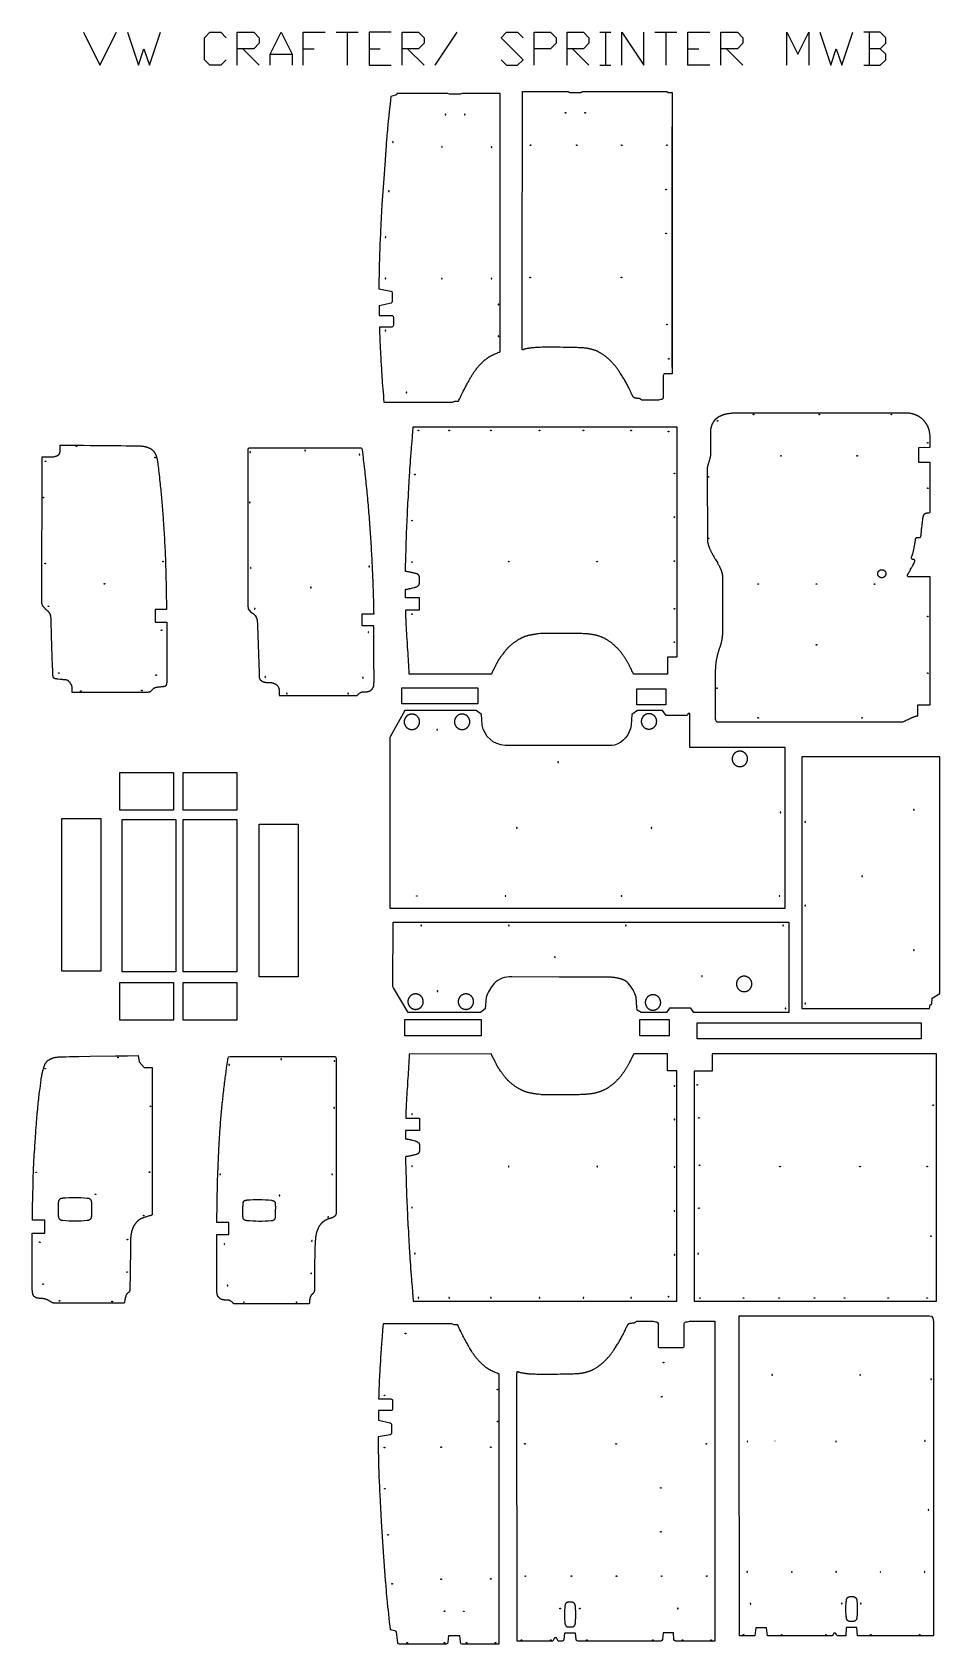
# Model space of a CAD drawing. Extents: x 0 to 5593, y -8541 to 1390.
import ezdxf

# ---------------------------------------------------------------- set-up
doc = ezdxf.new("R2010")
doc.units = 0
doc.layers.add('Default Layer', color=1, linetype='CONTINUOUS')

msp = doc.modelspace()

# ---------------------------------------------------------------- linework, layer by layer
at = {"layer": 'Default Layer'}
for points in [[(315.7, 1390), (417.3, 1186.8), (518.9, 1390)], [(586.6, 1390), (654.3, 1186.8), (688.2, 1288.4), (722.1, 1186.8), (789.8, 1390)], [(1196.2, 1220.7), (1162.3, 1186.8), (1094.6, 1186.8), (1060.7, 1220.7), (1060.7, 1356.2), (1094.6, 1390), (1162.3, 1390), (1196.2, 1356.2)], [(1263.9, 1186.8), (1263.9, 1390), (1365.5, 1390), (1399.4, 1356.2), (1399.4, 1322.3), (1365.5, 1288.4), (1263.9, 1288.4)], [(1467.1, 1186.8), (1467.1, 1254.6), (1534.9, 1390), (1602.6, 1254.6), (1602.6, 1186.8)], [(1670.3, 1186.8), (1670.3, 1390), (1805.8, 1390)], [(1873.5, 1390), (2009, 1390)], [(1941.3, 1390), (1941.3, 1186.8)], [(2212.2, 1390), (2076.7, 1390), (2076.7, 1186.8), (2212.2, 1186.8)], [(2279.9, 1186.8), (2279.9, 1390), (2381.5, 1390), (2415.4, 1356.2), (2415.4, 1322.3), (2381.5, 1288.4), (2279.9, 1288.4)], [(2483.1, 1186.8), (2618.6, 1390)], [(2889.5, 1220.7), (2923.4, 1186.8), (2991.1, 1186.8), (3025, 1220.7), (2889.5, 1356.2), (2923.4, 1390), (2991.1, 1390), (3025, 1356.2)], [(3092.7, 1186.8), (3092.7, 1390), (3194.3, 1390), (3228.2, 1356.2), (3228.2, 1322.3), (3194.3, 1288.4), (3092.7, 1288.4)], [(3295.9, 1186.8), (3295.9, 1390), (3397.5, 1390), (3431.4, 1356.2), (3431.4, 1322.3), (3397.5, 1288.4), (3295.9, 1288.4)], [(3499.1, 1390), (3566.9, 1390)], [(3533, 1390), (3533, 1186.8)], [(3634.6, 1186.8), (3634.6, 1390), (3770.1, 1186.8), (3770.1, 1390)], [(3837.8, 1390), (3973.3, 1390)], [(3905.5, 1390), (3905.5, 1186.8)], [(4176.5, 1186.8), (4041, 1186.8), (4041, 1390), (4176.5, 1390)], [(4244.2, 1186.8), (4244.2, 1390), (4345.8, 1390), (4379.7, 1356.2), (4379.7, 1322.3), (4345.8, 1288.4), (4244.2, 1288.4)], [(4650.6, 1186.8), (4650.6, 1390), (4718.3, 1254.6), (4786.1, 1390), (4786.1, 1186.8)], [(4853.8, 1390), (4921.5, 1186.8), (4955.4, 1288.4), (4989.3, 1186.8), (5057, 1390)], [(5226.3, 1288.4), (5260.2, 1322.3), (5260.2, 1356.2), (5226.3, 1390), (5124.7, 1390)], [(5158.6, 1390), (5158.6, 1186.8)], [(1297.8, 1288.4), (1399.4, 1186.8)], [(1467.1, 1254.6), (1602.6, 1254.6)], [(1670.3, 1288.4), (1738.1, 1288.4)], [(2076.7, 1288.4), (2144.5, 1288.4)], [(2313.8, 1288.4), (2415.4, 1186.8)], [(3329.8, 1288.4), (3431.4, 1186.8)], [(4041, 1288.4), (4108.7, 1288.4)], [(4278.1, 1288.4), (4379.7, 1186.8)], [(5124.7, 1186.8), (5226.3, 1186.8), (5260.2, 1220.7), (5260.2, 1254.6), (5226.3, 1288.4), (5158.6, 1288.4)], [(3499.1, 1186.8), (3566.9, 1186.8)], [(2883.4, 819.2), (2883.4, 1012.2)], [(3943.3, -673.6), (3943.3, -180.2), (3943.3, 313.1), (3943.3, 806.4)], [(5454.1, -1723.7), (5454.1, -1723.7)], [(5439.6, -1870.9), (5439.6, -1870.9)], [(3739.5, -2789.5), (3739.2, -2789.7)], [(3796.4, -2789.3), (3775.3, -2789.4)], [(4577.6, -7290.9), (4578.7, -7290.9)]]:
    msp.add_lwpolyline(points, dxfattribs=at)
for points in [[(2883.4, 1012.2), (2649.8, 1012.2), (2639.9, 1007.5), (2570.9, 1007.7), (2561.2, 1012.7), (2247.4, 1012.7), (2247, 1010, -0.303394), (2239.6, 1001.7), (2210.8, 994.3), (2208.3, 971.8), (2205.7, 948.4), (2200.3, 901), (2197.8, 878.1), (2195.4, 856.5), (2194.3, 846.4), (2193.3, 836.8), (2192.4, 827.8), (2191.6, 819.4), (2190.8, 811.5), (2190.1, 803.5), (2189.4, 795.5), (2188.7, 787.5), (2187.3, 771.5), (2186, 755.5), (2183.4, 723.6), (2182.1, 707.6), (2180.8, 691.6), (2168.7, 515.5), (2155.5, 328.9), (2146.4, 163.1), (2145.6, 141.8), (2144.7, 120.4), (2142.8, 77.7), (2142, 56.3), (2141.5, 45.6), (2141.1, 35), (2140.7, 24.3), (2140.4, 13.6), (2140, 2.9), (2139.7, -7.8), (2139.4, -18.6), (2139.1, -29.6), (2138.8, -40.7), (2138.6, -52), (2138.4, -63.4), (2138.2, -75), (2137.7, -98.3), (2137, -145.5), (2136.6, -169), (2136.2, -192.2), (2211, -205, -0.365359), (2219.3, -214.9), (2219.3, -269, -0.350226), (2211.5, -278.8), (2139.2, -295.2), (2139.2, -355), (2215.8, -355, -0.414214), (2225.8, -365), (2225.8, -416.6, -0.414214), (2215.8, -426.6), (2139.8, -426.6), (2140.4, -442.8), (2141, -459), (2142.1, -491.5), (2142.6, -507.7), (2143.2, -523.9), (2143.5, -532.1), (2143.9, -540.2), (2144.2, -548.3), (2144.6, -556.4), (2145, -564.8), (2145.5, -573.9), (2146.5, -593.8), (2147.7, -615.3), (2149, -637.9), (2150.4, -661), (2151.8, -684.1), (2153.3, -706.4), (2154, -717.2), (2154.7, -727.6), (2155.4, -737.7), (2156.1, -747.8), (2156.9, -758), (2157.6, -768.1), (2159.2, -788.4), (2160.8, -808.7), (2164.1, -849.2), (2165.7, -869.5), (2167.3, -889.8), (2587.7, -889.4, 0.087992), (2591.2, -888.8), (2605.1, -883.7, -0.088222), (2608.6, -883.1), (2627.3, -883.1), (2630.1, -877), (2632.9, -870.9), (2638.5, -858.7), (2641.3, -852.6), (2644.1, -846.5), (2645.5, -843.5), (2647, -840.4), (2648.4, -837.4), (2649.9, -834.4), (2651.4, -831.4), (2653, -828.3), (2654.6, -825.2), (2656.2, -822.1), (2659.6, -815.7), (2663.1, -809.3), (2670.1, -796.2), (2673.6, -789.7), (2677, -783.3), (2680.2, -777.4), (2683.4, -771.5), (2686.6, -765.5), (2689.8, -759.5), (2693, -753.6), (2694.7, -750.6), (2696.3, -747.7), (2697.9, -744.8), (2699.6, -741.9), (2701.2, -739.1), (2702.9, -736.3), (2706.3, -730.7), (2709.7, -725), (2711.5, -722.2), (2713.2, -719.4), (2715, -716.6), (2716.8, -713.8), (2718.6, -711), (2720.4, -708.3), (2722.2, -705.6), (2724, -702.9), (2725.9, -700.3), (2727.7, -697.7), (2729.6, -695.1), (2731.4, -692.6), (2733.3, -690.1), (2735.1, -687.7), (2737.1, -685.2), (2739, -682.8), (2740.9, -680.4), (2742.9, -678), (2744.9, -675.6), (2746.9, -673.2), (2748.9, -670.8), (2751, -668.5), (2753, -666.2), (2755.1, -663.9), (2757.2, -661.6), (2759.2, -659.4), (2761.3, -657.2), (2763.4, -655), (2765.5, -652.8), (2767.7, -650.7), (2769.8, -648.5), (2772, -646.3), (2774.3, -644.1), (2776.5, -642), (2778.7, -639.8), (2781, -637.7), (2783.3, -635.7), (2785.6, -633.6), (2787.8, -631.6), (2790.1, -629.7), (2792.3, -627.8), (2794.6, -626), (2796.8, -624.3), (2799, -622.6), (2801.1, -621), (2803.4, -619.4), (2805.6, -617.9), (2807.8, -616.3), (2810.1, -614.9), (2812.4, -613.4), (2814.7, -612), (2817.1, -610.6), (2819.4, -609.2), (2821.8, -607.8), (2824.1, -606.5), (2826.5, -605.1), (2828.9, -603.8), (2831.3, -602.5), (2836.1, -600), (2838, -599), (2839.8, -598.1), (2841.8, -597.1), (2843.9, -596.1), (2846.4, -594.9), (2848.9, -593.8), (2851.5, -592.6), (2854, -591.5), (2859.5, -589.1), (2864.9, -586.8), (2870.4, -584.5), (2875.8, -582.1), (2879.1, -580.7), (2882.4, -579.2), (2883.3, -578.8), (2883.4, -578.8), (2883.4, 818.9), (2883.4, 819.2), (2883.6, 918.8), (2883.7, 1012.2), (2883.4, 1012.2)], [(3021.7, 1023.8), (3303.3, 1023.8), (3313.3, 1018.8), (3380.6, 1018.8), (3390.6, 1023.8), (3910.3, 1023.8), (3920.2, 1018.8), (3943.3, 1018.8), (3943.3, -715.1), (3899.5, -715.1, 0.414214), (3889.5, -725.1), (3889.5, -862.7, -0.391238), (3880.3, -872.7), (3873.4, -873.2), (3859.4, -877.9), (3757.5, -877.9), (3756.5, -877.1), (3755.5, -876.3), (3753.6, -874.7), (3752.7, -873.9), (3751.7, -873.2), (3750.7, -872.5), (3750.2, -872.1), (3749.6, -871.8), (3748.5, -871.1), (3747.3, -870.5), (3746, -869.8), (3744.7, -869.2), (3743.3, -868.6), (3742.6, -868.3), (3741.9, -868), (3741.2, -867.8), (3740.4, -867.5), (3739.7, -867.3), (3739, -867.1), (3738.3, -867), (3737.5, -866.8), (3736.6, -866.7), (3735.6, -866.6), (3734.6, -866.5), (3733.5, -866.5), (3731.3, -866.3), (3726.7, -866.1), (3724.4, -866), (3722.2, -865.9), (3721.4, -865.6), (3720.5, -865.4), (3719.6, -865.2), (3718.7, -865), (3716.8, -864.6), (3715, -864.3), (3714.1, -864), (3713.3, -863.8), (3712.4, -863.5), (3711.5, -863.2), (3710.7, -862.9), (3709.9, -862.5), (3709.5, -862.3), (3709.1, -862.1), (3708.7, -861.8), (3708.3, -861.6), (3708, -861.3), (3707.6, -861), (3706.9, -860.4), (3706.3, -859.8), (3705.7, -859.1), (3705.1, -858.3), (3704.5, -857.6), (3703.9, -856.8), (3703.4, -856), (3702.9, -855.2), (3702.4, -854.3), (3701.4, -852.6), (3700.4, -850.9), (3699.5, -849.2), (3698.9, -848.2), (3698.1, -846.7), (3697.2, -844.8), (3696.2, -842.6), (3693.8, -837.4), (3691, -831.4), (3688, -824.8), (3685, -818.2), (3683.5, -815), (3682, -811.9), (3680.5, -808.9), (3679.2, -806.1), (3676.5, -800.7), (3673.7, -795.2), (3670.8, -789.6), (3667.8, -784), (3664.8, -778.4), (3661.8, -772.8), (3658.7, -767.2), (3657.2, -764.5), (3655.6, -761.7), (3652.5, -756.3), (3649.3, -751), (3646.1, -745.6), (3642.9, -740.3), (3639.6, -735), (3636.2, -729.7), (3632.9, -724.5), (3629.5, -719.2), (3626, -713.9), (3622.3, -708.3), (3618.5, -702.5), (3616.6, -699.6), (3614.6, -696.7), (3612.6, -693.8), (3610.6, -690.9), (3608.6, -688), (3606.5, -685.1), (3604.5, -682.3), (3602.4, -679.5), (3600.4, -676.8), (3598.4, -674.1), (3596.3, -671.5), (3594.2, -668.8), (3592.1, -666.2), (3589.9, -663.5), (3587.6, -660.8), (3585.4, -658.1), (3583.1, -655.4), (3580.9, -652.8), (3578.6, -650.2), (3576.4, -647.7), (3574.2, -645.2), (3572, -642.8), (3569.8, -640.5), (3567.7, -638.3), (3565.7, -636.2), (3563.7, -634.2), (3561.7, -632.3), (3559.8, -630.4), (3557.8, -628.5), (3555.8, -626.7), (3553.7, -624.8), (3551.7, -623), (3549.6, -621.2), (3547.5, -619.4), (3545.4, -617.7), (3543.3, -615.9), (3541.2, -614.2), (3539, -612.5), (3536.9, -610.8), (3534.7, -609.1), (3532.5, -607.5), (3530.3, -605.9), (3528, -604.2), (3525.4, -602.4), (3522.6, -600.5), (3519.7, -598.5), (3516.7, -596.5), (3513.5, -594.4), (3510.4, -592.4), (3507.2, -590.4), (3504.1, -588.4), (3501, -586.5), (3498.1, -584.7), (3495.2, -583.1), (3492.6, -581.5), (3490.2, -580.2), (3488.1, -579), (3486.3, -578.1), (3484.6, -577.2), (3482.9, -576.4), (3481.2, -575.7), (3479.5, -574.9), (3477.8, -574.2), (3476.1, -573.5), (3474.3, -572.8), (3472.6, -572.2), (3470.8, -571.5), (3469.1, -570.9), (3465.6, -569.7), (3462, -568.5), (3458.5, -567.4), (3456.6, -566.8), (3454.7, -566.2), (3452.7, -565.6), (3450.6, -565), (3448.5, -564.5), (3446.3, -563.9), (3444.1, -563.3), (3441.8, -562.7), (3439.6, -562.1), (3437.3, -561.6), (3435, -561), (3432.7, -560.5), (3430.5, -560), (3428.3, -559.6), (3426.1, -559.1), (3424, -558.7), (3421.9, -558.4), (3419.8, -558), (3417.8, -557.7), (3415.7, -557.4), (3413.6, -557.1), (3411.5, -556.9), (3409.4, -556.6), (3407.3, -556.4), (3403.1, -556), (3398.9, -555.6), (3394.7, -555.2), (3390.5, -554.9), (3388, -554.8), (3384.9, -554.6), (3381.3, -554.4), (3377.2, -554.3), (3367.7, -553.9), (3357, -553.6), (3345.6, -553.3), (3334, -553), (3322.7, -552.7), (3312.4, -552.5), (3301, -552.3), (3287, -552), (3271.3, -551.8), (3254.7, -551.5), (3238.1, -551.3), (3222.3, -551.1), (3208.3, -551), (3202.2, -551), (3196.8, -551), (3186.4, -551.1), (3175.4, -551.2), (3164.1, -551.3), (3153, -551.5), (3142.4, -551.7), (3132.7, -551.9), (3128.3, -552.1), (3124.3, -552.2), (3120.7, -552.3), (3117.6, -552.5), (3111.8, -552.8), (3105.9, -553.1), (3100, -553.5), (3094, -553.9), (3088.2, -554.4), (3085.4, -554.7), (3082.6, -554.9), (3079.9, -555.2), (3077.2, -555.5), (3074.6, -555.8), (3072.2, -556.1), (3069.7, -556.4), (3067, -556.9), (3064.2, -557.3), (3061.3, -557.8), (3058.4, -558.3), (3055.5, -558.8), (3049.8, -559.9), (3044.4, -560.9), (3039.8, -561.9), (3036.1, -562.7), (3033.7, -563.2), (3033.2, -563.3), (3032.7, -563.5), (3032.2, -563.7), (3031.6, -564), (3030.8, -564.4), (3029.9, -564.8), (3028.2, -565.8), (3027, -566.4), (3026.4, -566.7), (3025.9, -567), (3025.4, -567.2), (3025, -567.3), (3024.6, -567.5), (3024.1, -567.6), (3023.7, -567.6), (3023.2, -567.7), (3022.7, -567.7), (3022.3, -567.6), (3022, -567.6), (3021.8, -567.5), (3021.6, -567.5), (3021.4, -567.4), (3021, -567.2), (3020.7, -566.9), (3020.6, -566.9), (3020.6, -566.7), (3020.5, -566.1), (3020.4, -565.1), (3020.4, -563.8), (3020.3, -562.1), (3020.2, -560), (3020.1, -554.9), (3020, -548.5), (3019.9, -540.7), (3019.8, -531.6), (3019.7, -521.3), (3019.6, -509.7), (3019.5, -497), (3019.4, -468.1), (3019.3, -434.9), (3019.3, -397.7), (3019.2, -356.6), (3019.2, -312), (3019.3, -264.1), (3019.3, -213.2), (3019.4, -159.5), (3019.4, -103.4), (3019.6, 15.1), (3019.9, 140.3), (3020.2, 270), (3020.8, 534.5), (3021.1, 665), (3021.3, 791.5), (3021.5, 911.8), (3021.7, 1023.8)], [(5468, -1723.7), (5468.4, -1723.7), (5469.3, -1723.6), (5469.8, -1723.4), (5470.4, -1723.3), (5470.9, -1723.1), (5471.5, -1722.8), (5472, -1722.6), (5472.5, -1722.3), (5473, -1722), (5473.4, -1721.6), (5474, -1721.2), (5474.5, -1720.6), (5475, -1720.1), (5475.5, -1719.5), (5475.9, -1718.9), (5476.2, -1718.2), (5476.5, -1717.5), (5476.8, -1716.9), (5476.9, -1716.4), (5477, -1716), (5477.8, -1708.7), (5478.5, -1701.3), (5479.2, -1694.1), (5479.6, -1690.6), (5479.8, -1687.3), (5480.2, -1682.9), (5480.7, -1678.4), (5481.1, -1673.9), (5481.6, -1669.5), (5482.1, -1665), (5482.6, -1660.5), (5483.7, -1651.6), (5484.8, -1642.7), (5485.9, -1633.7), (5487, -1624.8), (5488.1, -1615.9), (5488.3, -1614.5), (5488.5, -1613.1), (5488.9, -1610.4), (5489.4, -1607.6), (5489.6, -1606.3), (5489.8, -1604.9), (5489.9, -1603.6), (5490.1, -1602.3), (5490.3, -1601), (5490.5, -1599.6), (5490.8, -1598.3), (5491, -1597), (5491.3, -1595.6), (5491.7, -1594.3), (5492.1, -1592.9), (5492.5, -1591.6), (5492.9, -1590.3), (5493.4, -1589), (5493.9, -1587.8), (5494.5, -1586.5), (5495.1, -1585.3), (5495.8, -1584.1), (5496.5, -1583), (5496.8, -1582.4), (5497.2, -1581.9), (5497.6, -1581.3), (5498, -1580.8), (5498.4, -1580.3), (5498.8, -1579.8), (5499.3, -1579.3), (5499.7, -1578.8), (5500.2, -1578.3), (5500.7, -1577.9), (5501.2, -1577.4), (5501.7, -1577), (5502.2, -1576.6), (5502.8, -1576.2), (5503.3, -1575.8), (5503.9, -1575.5), (5504.5, -1575.1), (5505.1, -1574.8), (5505.7, -1574.5), (5506.3, -1574.2), (5507, -1573.9), (5507.6, -1573.6), (5508.3, -1573.4), (5509, -1573.1), (5509.7, -1572.9), (5510.4, -1572.8), (5511.2, -1572.6), (5511.9, -1572.4), (5512.7, -1572.3), (5513.5, -1572.2), (5525.1, -1570.8), (5533.7, -1570.2), (5533.6, -1261), (5465.2, -1260.9), (5465.2, -1168.2), (5533.4, -1167.5), (5533.6, -1096), (5532.2, -1084.5), (5532, -1082.8), (5531.8, -1081), (5531.5, -1079.2), (5531.2, -1077.5), (5530.9, -1075.7), (5530.6, -1073.9), (5530.3, -1072.2), (5529.9, -1070.4), (5529.5, -1068.7), (5529.1, -1066.9), (5528.7, -1065.2), (5528.2, -1063.4), (5527.7, -1061.7), (5527.2, -1060), (5526.7, -1058.3), (5526.2, -1056.6), (5525.6, -1054.8), (5525, -1053.1), (5524.4, -1051.4), (5523.8, -1049.8), (5523.2, -1048.1), (5522.5, -1046.4), (5521.8, -1044.7), (5521.1, -1043.1), (5520.4, -1041.4), (5519.6, -1039.8), (5518.9, -1038.2), (5518.1, -1036.5), (5517.3, -1034.9), (5516.4, -1033.3), (5515.6, -1031.7), (5514.7, -1030.2), (5513.8, -1028.6), (5512.9, -1027), (5512, -1025.5), (5511.1, -1024), (5510.1, -1022.4), (5509.1, -1020.9), (5508.1, -1019.4), (5507.1, -1017.9), (5506.1, -1016.5), (5505, -1015), (5503.9, -1013.6), (5502.9, -1012.1), (5501.7, -1010.7), (5500.6, -1009.3), (5499.5, -1007.9), (5498.3, -1006.6), (5497.1, -1005.2), (5495.9, -1003.9), (5494.7, -1002.6), (5493.5, -1001.2), (5492.3, -1000), (5491, -998.7), (5489.7, -997.4), (5488.4, -996.2), (5487.1, -995), (5485.8, -993.8), (5484.4, -992.6), (5483.1, -991.4), (5481.7, -990.3), (5480.3, -989.1), (5478.9, -988), (5477.5, -986.9), (5476.2, -986), (5475, -985.1), (5473.7, -984.2), (5472.4, -983.3), (5471.1, -982.4), (5469.7, -981.5), (5468.4, -980.7), (5467.1, -979.9), (5465.7, -979), (5464.4, -978.2), (5463, -977.4), (5461.6, -976.7), (5460.3, -975.9), (5458.9, -975.2), (5457.5, -974.5), (5456.1, -973.7), (5454.6, -973.1), (5453.2, -972.4), (5451.8, -971.7), (5450.3, -971.1), (5448.9, -970.4), (5447.4, -969.8), (5446, -969.2), (5444.5, -968.6), (5443, -968), (5441.5, -967.5), (5440.1, -966.9), (5438.6, -966.4), (5437.1, -965.9), (5435.6, -965.4), (5434.1, -964.9), (5432.5, -964.4), (5431, -964), (5429.5, -963.5), (5428, -963.1), (5426.4, -962.7), (5424.9, -962.3), (5423.4, -961.9), (5420.3, -961.2), (5417.2, -960.5), (5414.1, -959.9), (5410.9, -959.4), (5407.8, -958.9), (5404.7, -958.4), (5401.5, -958), (5398.4, -957.7), (5395.3, -957.5), (5392.1, -957.3), (5389, -957.1), (5385.8, -957), (5382.7, -957), (4858.4, -956.8), (4334.2, -956.7), (4334.2, -957.1), (4329.8, -957.2), (4325.5, -957.4), (4321.3, -957.7), (4317.2, -958), (4313.1, -958.3), (4309, -958.7), (4305, -959.1), (4301.1, -959.6), (4297.2, -960.1), (4293.4, -960.6), (4289.6, -961.2), (4285.9, -961.8), (4282.2, -962.5), (4278.6, -963.3), (4275.1, -964.1), (4273.4, -964.5), (4271.6, -964.9), (4269.9, -965.3), (4268.2, -965.8), (4266.5, -966.2), (4264.9, -966.7), (4263.2, -967.2), (4261.6, -967.7), (4259.9, -968.2), (4258.3, -968.7), (4256.7, -969.2), (4255.1, -969.8), (4253.6, -970.3), (4252, -970.9), (4250.5, -971.5), (4249, -972.1), (4247.5, -972.7), (4246, -973.3), (4244.5, -973.9), (4243.1, -974.6), (4241.6, -975.2), (4240.2, -975.9), (4238.8, -976.6), (4237.4, -977.3), (4236, -978), (4234.6, -978.7), (4233.3, -979.5), (4231.9, -980.2), (4230.6, -981), (4229.3, -981.8), (4228, -982.6), (4226.8, -983.4), (4225.5, -984.2), (4224.3, -985), (4223.1, -985.9), (4221.8, -986.7), (4220.7, -987.6), (4219.5, -988.5), (4218.3, -989.4), (4217.2, -990.3), (4216.1, -991.3), (4214.9, -992.2), (4213.8, -993.2), (4212.8, -994.1), (4211.7, -995.1), (4210.7, -996.1), (4209.6, -997.2), (4208.6, -998.2), (4207.6, -999.2), (4206.6, -1000.3), (4205.7, -1001.4), (4204.7, -1002.5), (4203.8, -1003.6), (4202.9, -1004.7), (4202, -1005.9), (4201.1, -1007), (4200.2, -1008.2), (4199.4, -1009.4), (4198.6, -1010.6), (4197.7, -1011.8), (4196.9, -1013), (4196.2, -1014.2), (4195.4, -1015.5), (4194.6, -1016.8), (4193.9, -1018.1), (4193.2, -1019.4), (4192.5, -1020.7), (4191.8, -1022), (4191.2, -1023.4), (4190.5, -1024.8), (4189.9, -1026.1), (4189.3, -1027.6), (4188.7, -1029), (4188.1, -1030.4), (4187.5, -1031.9), (4187, -1033.3), (4186.5, -1034.8), (4186, -1036.3), (4185.5, -1037.8), (4185, -1039.3), (4184.6, -1040.9), (4184.1, -1042.5), (4183.7, -1044), (4183.3, -1045.6), (4182.9, -1047.3), (4182.5, -1048.9), (4182.2, -1050.5), (4181.8, -1052.2), (4181.5, -1053.9), (4181.2, -1055.6), (4181, -1057.3), (4180.7, -1059), (4180.4, -1060.8), (4180.2, -1062.5), (4180, -1064.3), (4179.8, -1066.1), (4179.7, -1068), (4179.5, -1069.8), (4179.5, -1138.6), (4180.7, -1205.4), (4180.8, -1205.4), (4180.8, -1207.2), (4180.7, -1208.9), (4180.6, -1210.7), (4180.5, -1212.4), (4180.3, -1214.2), (4180.2, -1215.9), (4179.9, -1217.6), (4179.7, -1219.4), (4179.4, -1221.1), (4179.2, -1222.8), (4178.9, -1224.5), (4178.5, -1226.2), (4178.2, -1227.9), (4177.8, -1229.7), (4177.4, -1231.4), (4177, -1233), (4176.6, -1234.7), (4176.2, -1236.4), (4175.2, -1239.8), (4174.3, -1243.2), (4173.3, -1246.5), (4172.3, -1249.9), (4171.2, -1253.2), (4169.1, -1259.9), (4168.1, -1263.3), (4167, -1266.6), (4166, -1270), (4165, -1273.3), (4164.1, -1276.7), (4163.2, -1280.1), (4162.8, -1281.8), (4162.3, -1283.5), (4161.9, -1285.2), (4161.6, -1286.9), (4161.2, -1288.6), (4160.9, -1290.3), (4160.6, -1292), (4160.3, -1293.7), (4160, -1295.4), (4159.8, -1297.2), (4159.5, -1298.9), (4159.3, -1300.6), (4159.2, -1302.4), (4159, -1304.1), (4158.9, -1305.9), (4158.8, -1307.7), (4158.8, -1309.4), (4158.8, -1311.2), (4158.8, -1313), (4158.9, -1314.8), (4161.8, -1747.5), (4161.8, -1747.5), (4162.1, -1749.3), (4162.4, -1751.1), (4162.7, -1752.9), (4163.1, -1754.7), (4163.4, -1756.5), (4163.8, -1758.2), (4164.2, -1760), (4164.6, -1761.8), (4165.1, -1763.5), (4165.5, -1765.3), (4166, -1767), (4166.5, -1768.8), (4167, -1770.5), (4167.5, -1772.3), (4168.1, -1774), (4168.7, -1775.7), (4169.2, -1777.4), (4169.8, -1779.1), (4170.5, -1780.8), (4171.1, -1782.5), (4171.7, -1784.2), (4172.4, -1785.9), (4173.8, -1789.3), (4175.2, -1792.6), (4176.6, -1796), (4178.1, -1799.3), (4179.7, -1802.6), (4181.3, -1805.9), (4182.9, -1809.1), (4184.6, -1812.4), (4186.3, -1815.6), (4188, -1818.8), (4189.7, -1822), (4191.5, -1825.2), (4193.3, -1828.4), (4195, -1831.5), (4196.8, -1834.7), (4200.5, -1841), (4207.6, -1853.4), (4209.5, -1856.5), (4211.3, -1859.6), (4215, -1865.9), (4218.7, -1872.2), (4222.5, -1878.6), (4224.3, -1881.8), (4226.2, -1885), (4228, -1888.2), (4229.8, -1891.5), (4231.6, -1894.7), (4233.3, -1898), (4235, -1901.3), (4236.7, -1904.6), (4238.3, -1907.9), (4239.9, -1911.2), (4240.6, -1912.9), (4241.4, -1914.6), (4242.1, -1916.2), (4242.8, -1917.9), (4243.5, -1919.6), (4244.2, -1921.3), (4244.9, -1923), (4245.5, -1924.7), (4246.2, -1926.4), (4246.8, -1928.1), (4247.3, -1929.8), (4247.9, -1931.6), (4248.5, -1933.3), (4249, -1935), (4249.5, -1936.8), (4250, -1938.5), (4250.4, -1940.2), (4250.8, -1942), (4251.2, -1943.7), (4251.6, -1945.5), (4252, -1947.3), (4252.3, -1949), (4252.6, -1950.8), (4252.9, -1952.6), (4253.1, -1954.4), (4253.3, -1956.2), (4253.5, -1958), (4253.6, -1959.8), (4254.8, -1996.7), (4254.9, -2306.6), (4254.9, -2306.8), (4253.8, -2318.5), (4253.2, -2324.3), (4252.6, -2330.2), (4251.9, -2336.1), (4251.6, -2339.1), (4251.2, -2342), (4250.8, -2345), (4250.4, -2347.9), (4250, -2350.8), (4249.6, -2353.8), (4249.1, -2356.7), (4248.6, -2359.6), (4248, -2362.6), (4247.5, -2365.5), (4246.9, -2368.4), (4246.3, -2371.3), (4245.6, -2374.2), (4244.9, -2377), (4244.2, -2379.9), (4243.4, -2382.7), (4242.6, -2385.6), (4241.7, -2388.4), (4240.8, -2391.2), (4239.9, -2394), (4238.9, -2396.8), (4237.8, -2399.6), (4236.2, -2403.9), (4234.6, -2408.2), (4233.1, -2412.5), (4231.6, -2416.9), (4230.1, -2421.2), (4228.8, -2425.6), (4227.4, -2430), (4226.1, -2434.4), (4224.9, -2438.9), (4223.7, -2443.3), (4222.6, -2447.7), (4221.5, -2452.2), (4220.5, -2456.7), (4219.5, -2461.2), (4218.6, -2465.7), (4217.7, -2470.2), (4216.8, -2474.7), (4216, -2479.2), (4215.3, -2483.8), (4214.6, -2488.3), (4213.9, -2492.9), (4213.3, -2497.4), (4212.8, -2502), (4212.3, -2506.6), (4211.8, -2511.2), (4211.3, -2515.7), (4211, -2520.3), (4210.6, -2524.9), (4210.3, -2529.5), (4210.1, -2534.1), (4209.8, -2538.7), (4209.7, -2543.3), (4209.7, -2840.4, 0.414214), (4229.7, -2860.4), (4409, -2860.4), (4886.2, -2860.4), (5363.3, -2860.4), (5363.4, -2860.7), (5366.4, -2859.5), (5369.4, -2858.3), (5372.3, -2857), (5375.2, -2855.7), (5378.1, -2854.4), (5381, -2853), (5383.9, -2851.7), (5386.8, -2850.3), (5392.6, -2847.4), (5398.3, -2844.6), (5404, -2841.7), (5406.9, -2840.3), (5409.8, -2838.9), (5412.7, -2837.6), (5415.6, -2836.2), (5418.5, -2834.9), (5421.4, -2833.6), (5424.4, -2832.3), (5427.3, -2831.1), (5430.3, -2830), (5433.3, -2828.8), (5436.3, -2827.8), (5437.8, -2827.2), (5439.3, -2826.7), (5440.9, -2826.3), (5442.4, -2825.8), (5444, -2825.3), (5445.5, -2824.9), (5447.1, -2824.5), (5448.6, -2824.1), (5450.2, -2823.7), (5451.8, -2823.3), (5453.4, -2823), (5455, -2822.6), (5456.6, -2822.3), (5458.2, -2822.1), (5458.2, -2755), (5533.7, -2755), (5533.7, -2361.1), (5533.7, -1967.1), (5469.9, -1967), (5404.6, -1967), (5403.8, -1967), (5403.1, -1967), (5402.4, -1966.9), (5401.7, -1966.8), (5401, -1966.6), (5400.4, -1966.5), (5399.8, -1966.3), (5399.2, -1966), (5398.7, -1965.7), (5398.2, -1965.4), (5397.7, -1965.1), (5397.2, -1964.7), (5396.7, -1964.4), (5396.3, -1964), (5396, -1963.5), (5395.6, -1963.1), (5395.3, -1962.6), (5395, -1962.1), (5394.7, -1961.6), (5394.5, -1961.1), (5394.3, -1960.6), (5394.1, -1960), (5394, -1959.5), (5393.9, -1958.9), (5393.9, -1958.4), (5393.8, -1957.8), (5393.8, -1957.2), (5393.9, -1956.6), (5394, -1956), (5394.1, -1955.4), (5394.2, -1954.9), (5394.4, -1954.3), (5398, -1947.1), (5402.7, -1938.9), (5402.8, -1939), (5403.6, -1937.3), (5404.5, -1935.7), (5406.2, -1932.5), (5408.1, -1929.3), (5409.9, -1926.1), (5411.8, -1923), (5413.7, -1919.8), (5417.5, -1913.5), (5419.4, -1910.3), (5421.2, -1907.2), (5423.1, -1904), (5424.9, -1900.8), (5426.7, -1897.6), (5427.6, -1896), (5428.4, -1894.4), (5429.3, -1892.7), (5430.1, -1891.1), (5430.9, -1889.5), (5431.7, -1887.8), (5434.9, -1881), (5438.1, -1874.1), (5438.4, -1873.6), (5438.7, -1873.1), (5438.9, -1872.7), (5439.1, -1872.3), (5439.4, -1871.6), (5439.6, -1871), (5439.7, -1870.3), (5439.8, -1869.9), (5439.8, -1869.4), (5439.9, -1868.9), (5439.9, -1868.4), (5439.9, -1867.8), (5439.8, -1867), (5439.7, -1866.3), (5439.5, -1865.5), (5439.3, -1865), (5439.1, -1864.4), (5438.8, -1863.8), (5438.5, -1863.3), (5438.2, -1862.8), (5437.8, -1862.3), (5437.4, -1861.8), (5437, -1861.3), (5436.5, -1860.9), (5436, -1860.5), (5435.5, -1860.1), (5435, -1859.8), (5434.5, -1859.5), (5433.9, -1859.2), (5433.3, -1859), (5432.7, -1858.8), (5432.4, -1858.7), (5432, -1858.6), (5431.6, -1858.5), (5431.1, -1858.5), (5428.7, -1858.5), (5426.9, -1858.5), (5426.1, -1858.3), (5425.6, -1858.2), (5425, -1858), (5424.5, -1857.7), (5423.9, -1857.5), (5423.4, -1857.2), (5422.9, -1856.9), (5422.4, -1856.5), (5422, -1856.2), (5421.5, -1855.7), (5421, -1855.2), (5420.6, -1854.7), (5420.2, -1854.1), (5419.8, -1853.6), (5419.5, -1853), (5419.2, -1852.3), (5419, -1851.7), (5418.8, -1851), (5418.7, -1850.3), (5418.6, -1849.5), (5418.5, -1849.1), (5418.5, -1848.6), (5418.5, -1848), (5418.6, -1847.3), (5418.7, -1846.7), (5418.8, -1846.1), (5418.8, -1846.1), (5419.9, -1843.5), (5420.9, -1840.8), (5421.9, -1838.2), (5422.9, -1835.5), (5423.8, -1832.9), (5424.7, -1830.4), (5425.5, -1827.9), (5425.8, -1826.7), (5426.2, -1825.5), (5427.3, -1821.5), (5428.3, -1817.6), (5429.1, -1814.4), (5429.9, -1811.1), (5430.8, -1807.4), (5431.7, -1803.7), (5432.6, -1799.9), (5433.4, -1796.2), (5434.2, -1792.6), (5434.9, -1789), (5435.7, -1785.4), (5436.4, -1781.7), (5437.1, -1778.1), (5437.8, -1774.5), (5438.4, -1770.8), (5439.1, -1767.2), (5439.8, -1763.4), (5440.4, -1759.5), (5441, -1755.7), (5441.6, -1751.9), (5442.2, -1748), (5442.8, -1744.2), (5443.4, -1740.3), (5443.9, -1736.5), (5444.6, -1731.7), (5444.7, -1731.3), (5444.8, -1730.9), (5444.9, -1730.5), (5445.1, -1730.1), (5445.3, -1729.7), (5445.5, -1729.3), (5445.7, -1728.9), (5445.9, -1728.6), (5446.1, -1728.2), (5446.4, -1727.9), (5446.6, -1727.5), (5446.9, -1727.2), (5447.2, -1726.9), (5447.5, -1726.6), (5447.8, -1726.3), (5448.1, -1726), (5448.4, -1725.7), (5448.8, -1725.5), (5449.1, -1725.2), (5449.5, -1725), (5449.8, -1724.8), (5450.2, -1724.6), (5450.6, -1724.4), (5451, -1724.3), (5451.4, -1724.1), (5451.8, -1724), (5452.2, -1723.9), (5452.6, -1723.8), (5453.1, -1723.7), (5453.5, -1723.7), (5453.9, -1723.7), (5454.4, -1723.7), (5454.7, -1723.7), (5465.8, -1723.7), (5468, -1723.7)], [(2377.9, -1063.9, -0.414214), (2379.9, -1061.9, -0.414214), (2381.9, -1063.9, -0.414214), (2379.9, -1065.9, -0.414214), (2377.9, -1063.9)], [(2567.9, -1063.9, -0.414214), (2569.9, -1061.9, -0.414214), (2571.9, -1063.9, -0.414214), (2569.9, -1065.9, -0.414214), (2567.9, -1063.9)], [(2824.9, -1063.9, -0.414214), (2826.9, -1061.9, -0.414214), (2828.9, -1063.9, -0.414214), (2826.9, -1065.9, -0.414214), (2824.9, -1063.9)], [(3124.9, -1063.9, -0.414214), (3126.9, -1061.9, -0.414214), (3128.9, -1063.9, -0.414214), (3126.9, -1065.9, -0.414214), (3124.9, -1063.9)], [(3394.9, -1063.9, -0.414214), (3396.9, -1061.9, -0.414214), (3398.9, -1063.9, -0.414214), (3396.9, -1065.9, -0.414214), (3394.9, -1063.9)], [(3688.9, -1063.9, -0.414214), (3690.9, -1061.9, -0.414214), (3692.9, -1063.9, -0.414214), (3690.9, -1065.9, -0.414214), (3688.9, -1063.9)], [(3919.6, -1070.8, -0.414214), (3921.6, -1068.8, -0.414214), (3923.6, -1070.8, -0.414214), (3921.6, -1072.8, -0.414214), (3919.6, -1070.8)], [(2042.6, -1243), (2042, -1237.5), (2041.1, -1230.7), (2039, -1214.5), (2036.8, -1197.6), (2034.9, -1183.1, 0.208036), (2031.4, -1175.4, 0.208036), (2023.4, -1172.8), (1961.7, -1172.7), (1869.6, -1172.7), (1680.8, -1172.7), (1338, -1172.8, 0.416918), (1328.9, -1183.6), (1328.9, -2135.9), (1328.7, -2143.6), (1331.1, -2163.9), (1338.1, -2173.9), (1346.1, -2182.3), (1354.5, -2187.2), (1362.6, -2192.5), (1374.4, -2205.1), (1379.9, -2213.8), (1383.2, -2221), (1385.8, -2230.9), (1388.8, -2265.4), (1397.7, -2559.2), (1397.7, -2586.1), (1398.1, -2587.3), (1398.4, -2588.3), (1398.8, -2589.4), (1399.2, -2590.5), (1399.7, -2591.5), (1400.1, -2592.5), (1400.6, -2593.4), (1401.2, -2594.4), (1401.7, -2595.3), (1402.3, -2596.2), (1402.9, -2597.1), (1403.5, -2598), (1404.2, -2598.8), (1404.8, -2599.7), (1405.5, -2600.5), (1406.3, -2601.3), (1407, -2602), (1407.8, -2602.8), (1408.5, -2603.5), (1409.3, -2604.2), (1410.2, -2604.9), (1411, -2605.5), (1411.9, -2606.1), (1412.7, -2606.8), (1413.6, -2607.4), (1414.5, -2607.9), (1415.4, -2608.5), (1416.4, -2609), (1417.3, -2609.6), (1418.3, -2610.1), (1419.3, -2610.5), (1420.2, -2611), (1421.2, -2611.5), (1422.3, -2611.9), (1423.3, -2612.3), (1424.3, -2612.7), (1425.3, -2613.1), (1426.4, -2613.4), (1427.4, -2613.7), (1428.5, -2614.1), (1429.6, -2614.4), (1430.7, -2614.6), (1431.7, -2614.9), (1432.8, -2615.2), (1433.9, -2615.4), (1435, -2615.6), (1436.1, -2615.8), (1437.2, -2616), (1438.3, -2616.2), (1439.4, -2616.3), (1440.5, -2616.4), (1441.6, -2616.6), (1442.7, -2616.7), (1443.8, -2616.7), (1444.9, -2616.8), (1446, -2616.9), (1447.1, -2616.9), (1448.2, -2616.9), (1450.4, -2616.9), (1452.5, -2616.9), (1454.6, -2616.8), (1456, -2616.7), (1457.3, -2616.6), (1458.7, -2616.6), (1460, -2616.6), (1461.4, -2616.6), (1462.7, -2616.6), (1464.1, -2616.7), (1465.4, -2616.8), (1466.8, -2616.9), (1468.2, -2617), (1469.6, -2617.1), (1470.9, -2617.3), (1472.3, -2617.5), (1473.7, -2617.7), (1475, -2618), (1476.4, -2618.2), (1477.7, -2618.5), (1479.1, -2618.8), (1480.4, -2619.2), (1481.8, -2619.5), (1483.1, -2619.9), (1484.4, -2620.3), (1485.7, -2620.7), (1487, -2621.2), (1488.3, -2621.7), (1489.6, -2622.2), (1490.9, -2622.7), (1492.1, -2623.2), (1493.4, -2623.8), (1494.6, -2624.4), (1495.8, -2625), (1497, -2625.7), (1498.2, -2626.3), (1499.3, -2627), (1500.4, -2627.8), (1501.6, -2628.5), (1502.7, -2629.3), (1503.7, -2630.1), (1504.8, -2630.9), (1505.8, -2631.8), (1506.8, -2632.6), (1507.8, -2633.5), (1508.7, -2634.5), (1509.6, -2635.4), (1510.5, -2636.4), (1511.4, -2637.4), (1512.2, -2638.4), (1513, -2639.5), (1513.8, -2640.6), (1514.5, -2641.7), (1515.3, -2642.8), (1515.9, -2644), (1516.6, -2645.2), (1517.2, -2646.4), (1517.7, -2647.6), (1518.3, -2648.9), (1518.8, -2650.2), (1519.2, -2651.5), (1519.6, -2652.9), (1520, -2654.3), (1520.3, -2655.7), (1520.6, -2657.1), (1520.9, -2658.6), (1521.1, -2660.1), (1521, -2697.8), (1579.8, -2697.8), (1647.4, -2697.8), (1791.9, -2697.8), (2000.2, -2697.8), (2001.4, -2697.8), (2001.7, -2697.8), (2001.8, -2697.8), (2002.1, -2697.7), (2002.3, -2697.5), (2002.6, -2697.3), (2002.8, -2697.1), (2003, -2696.9), (2003.2, -2696.6), (2003.5, -2696.1), (2004.2, -2695), (2004.5, -2694.5), (2004.7, -2694.3), (2004.9, -2694), (2005.5, -2693.4), (2006.3, -2692.6), (2007.4, -2691.5), (2008.7, -2690.4), (2010, -2689.1), (2011.4, -2687.9), (2012.8, -2686.7), (2014.1, -2685.6), (2015.3, -2684.7), (2016.5, -2683.7), (2017.8, -2682.8), (2019.1, -2681.8), (2020.4, -2681), (2021.7, -2680.1), (2022.4, -2679.7), (2023, -2679.3), (2023.7, -2679), (2024.4, -2678.6), (2025.9, -2678), (2027.4, -2677.3), (2028.9, -2676.7), (2030.5, -2676.2), (2031.2, -2675.9), (2032, -2675.7), (2032.8, -2675.5), (2033.7, -2675.3), (2034.5, -2675.1), (2035.3, -2674.9), (2036.1, -2674.8), (2036.9, -2674.6), (2037.7, -2674.5), (2038.7, -2674.4), (2039.6, -2674.4), (2040.7, -2674.4), (2041.7, -2674.4), (2042.8, -2674.4), (2045.1, -2674.5), (2047.5, -2674.6), (2049.7, -2674.6), (2050.9, -2674.7), (2051.9, -2674.7), (2053, -2674.7), (2053.9, -2674.6), (2055.9, -2674.5), (2057.9, -2674.4), (2060, -2674.2), (2062.1, -2674), (2064.1, -2673.8), (2065.9, -2673.6), (2067.6, -2673.4), (2068.3, -2673.2), (2069, -2673.1), (2070.3, -2672.8), (2071.6, -2672.4), (2072.9, -2672), (2074.3, -2671.6), (2075.5, -2671.1), (2076.7, -2670.7), (2077.8, -2670.3), (2078.7, -2669.9), (2079.5, -2669.5), (2080.3, -2669.1), (2081.2, -2668.7), (2082, -2668.2), (2082.8, -2667.8), (2083.5, -2667.3), (2084.2, -2666.8), (2084.9, -2666.4), (2085.6, -2665.9), (2086.3, -2665.4), (2087.1, -2664.8), (2087.8, -2664.2), (2089.1, -2663.2), (2090, -2662.4), (2090.7, -2661.8), (2091.4, -2661.1), (2092, -2660.5), (2092.7, -2659.8), (2093.9, -2658.5), (2094.9, -2657.5), (2095.9, -2656.3), (2097.1, -2655), (2097.6, -2654.3), (2098.2, -2653.6), (2098.7, -2652.9), (2099.2, -2652.2), (2099.6, -2651.6), (2100, -2650.9), (2100.3, -2650.3), (2100.6, -2649.6), (2101, -2648.8), (2101.3, -2648), (2101.6, -2647.2), (2101.9, -2646.4), (2102.2, -2645.5), (2102.5, -2644.6), (2103.1, -2642.8), (2103.6, -2640.9), (2104.1, -2639.1), (2104.5, -2637.3), (2104.7, -2636.4), (2104.8, -2635.4), (2105, -2634.3), (2105.1, -2633.2), (2105.4, -2630.8), (2105.6, -2628.2), (2106, -2622.9), (2106.2, -2620.3), (2106.5, -2617.7), (2106.5, -2607.8), (2106.5, -2594.6), (2106.4, -2559.7), (2106.3, -2516.2), (2106.1, -2466.7), (2106, -2414.3), (2105.8, -2361.8), (2105.7, -2312.1), (2105.7, -2289.1), (2105.6, -2268), (2032.8, -2268), (2033.9, -2194.6), (2106.5, -2194.6), (2106.2, -2179.7), (2105.9, -2164.8), (2105.5, -2149.9), (2105.2, -2135), (2104.8, -2120.1), (2104.4, -2105.2), (2104, -2090.3), (2103.5, -2075.4), (2103.1, -2060.5), (2102.6, -2045.6), (2102.1, -2030.7), (2101.6, -2015.8), (2101, -2000.9), (2100.4, -1986), (2099.8, -1971.1), (2099.2, -1956.2), (2098.6, -1941.3), (2097.9, -1926.4), (2097.3, -1911.5), (2096.6, -1896.6), (2095.8, -1881.8), (2095.1, -1866.9), (2094.3, -1852), (2093.5, -1837.1), (2092.7, -1822.2), (2091.9, -1807.3), (2091, -1792.4), (2090.1, -1777.5), (2089.2, -1762.7), (2088.3, -1747.8), (2087.4, -1732.9), (2086.4, -1718), (2085.4, -1703.2), (2084.4, -1688.3), (2083.3, -1673.4), (2082.3, -1658.5), (2081.2, -1643.7), (2080.1, -1628.8), (2078.9, -1613.9), (2077.8, -1599.1), (2076.6, -1584.2), (2075.4, -1569.4), (2074.1, -1554.5), (2072.9, -1539.7), (2071.6, -1524.8), (2070.3, -1510), (2069, -1495.1), (2067.6, -1480.3), (2066.2, -1465.4), (2064.8, -1450.6), (2063.4, -1435.7), (2062, -1420.9), (2060.5, -1406.1), (2059, -1391.2), (2057.5, -1376.4), (2055.9, -1361.6), (2054.3, -1346.7), (2052.7, -1331.9), (2051.1, -1317.1), (2049.5, -1302.3), (2047.8, -1287.5), (2046.1, -1272.7), (2044.4, -1257.8), (2042.6, -1243)], [(2356.7, -1335.8, -0.414214), (2358.7, -1333.8, -0.414214), (2360.7, -1335.8, -0.414214), (2358.7, -1337.8, -0.414214), (2356.7, -1335.8)], [(3955.7, -1328.6, -0.414214), (3957.7, -1326.6, -0.414214), (3959.7, -1328.6, -0.414214), (3957.7, -1330.6, -0.414214), (3955.7, -1328.6)], [(2338.7, -1619.8, -0.414214), (2340.7, -1617.8, -0.414214), (2342.7, -1619.8, -0.414214), (2340.7, -1621.8, -0.414214), (2338.7, -1619.8)], [(3955.6, -1598.5, -0.414214), (3957.6, -1596.5, -0.414214), (3959.6, -1598.5, -0.414214), (3957.6, -1600.5, -0.414214), (3955.6, -1598.5)], [(2338.7, -1874.8, -0.414214), (2340.7, -1872.8, -0.414214), (2342.7, -1874.8, -0.414214), (2340.7, -1876.8, -0.414214), (2338.7, -1874.8)], [(2934.5, -1872.5, -0.414214), (2936.5, -1870.5, -0.414214), (2938.5, -1872.5, -0.414214), (2936.5, -1874.5, -0.414214), (2934.5, -1872.5)], [(3480.5, -1872.5, -0.414214), (3482.5, -1870.5, -0.414214), (3484.5, -1872.5, -0.414214), (3482.5, -1874.5, -0.414214), (3480.5, -1872.5)], [(3955.7, -1869.5, -0.414214), (3957.7, -1867.5, -0.414214), (3959.7, -1869.5, -0.414214), (3957.7, -1871.5, -0.414214), (3955.7, -1869.5)], [(3955.6, -2162.6, -0.414214), (3957.6, -2160.6, -0.414214), (3959.6, -2162.6, -0.414214), (3957.6, -2164.6, -0.414214), (3955.6, -2162.6)], [(2338.7, -2195.8, -0.414214), (2340.7, -2193.8, -0.414214), (2342.7, -2195.8, -0.414214), (2340.7, -2197.8, -0.414214), (2338.7, -2195.8)], [(3955.6, -2368.8, -0.414214), (3957.6, -2366.8, -0.414214), (3959.6, -2368.8, -0.414214), (3957.6, -2370.8, -0.414214), (3955.6, -2368.8)], [(2203.2, -2962), (2203.2, -3482.4), (2203.2, -4008), (2690.8, -4008), (3178.3, -4008), (3665.9, -4008), (4153.4, -4008), (4641, -4008), (4640.6, -3017.9), (4345.7, -3017.6), (4053.5, -3017.6), (4053.5, -2808.7), (4043, -2808.7), (4035.6, -2820.1), (3906, -2820.1), (3884.3, -2789.4), (3775.3, -2789.4), (3739.5, -2789.5), (3730.4, -2789.5), (3695.6, -2815.3), (3691.9, -2880.2, -0.276814), (3589.1, -3003.8, -0.046404), (3531.5, -3005.8), (2913.8, -3005.8, -0.347291), (2773.5, -2880.1), (2769.9, -2815.3), (2735.9, -2789.6), (2295.9, -2789.6), (2205.7, -2952.3, 0.127304), (2203.2, -2962)], [(3727.3, -4637.3), (3726.7, -4619.9), (3722, -4557, 0.111573), (3673.6, -4470.9, 0.049869), (3651.8, -4454.4), (3650.6, -4453.6), (3649.4, -4452.9), (3648.1, -4452.3), (3646.8, -4451.6), (3645.5, -4450.9), (3644.2, -4450.3), (3642.8, -4449.7), (3641.4, -4449), (3640, -4448.4), (3638.6, -4447.9), (3637.1, -4447.3), (3635.7, -4446.7), (3634.2, -4446.2), (3632.7, -4445.7), (3631.1, -4445.2), (3629.6, -4444.7), (3628.1, -4444.2), (3626.5, -4443.7), (3623.4, -4442.8), (3620.2, -4442), (3617, -4441.2), (3613.8, -4440.4), (3610.7, -4439.7), (3607.5, -4439.1), (3604.4, -4438.5), (3601.3, -4437.9), (3598.3, -4437.4), (3595.4, -4436.9), (3592.5, -4436.5), (3589.7, -4436.1), (3587, -4435.7), (3584.5, -4435.4), (3582, -4435.1), (3579.7, -4434.9), (3577.6, -4434.7), (3575.6, -4434.5), (3573.8, -4434.3), (3570.7, -4434.1), (3568.5, -4434), (3561.3, -4433.7), (3557.6, -4433.6), (3554, -4433.5), (3550.4, -4433.4), (3546.8, -4433.4), (3543.2, -4433.4), (3541.4, -4433.4), (3539.6, -4433.5), (3502.6, -4433.5), (3247.4, -4433.5), (2955.4, -4431.6, 0.217163), (2846.7, -4472.5, 0.111573), (2798.3, -4558.6), (2791.3, -4629.1), (2762, -4651.8), (2317.6, -4651.8), (2226.2, -4499, -0.136069), (2223.4, -4488.7), (2224, -4094), (2711.7, -4094), (3199.5, -4094), (3687.2, -4094), (4174.9, -4094), (4662.7, -4094), (4662.7, -4651.9), (4369.8, -4651.9), (4076.9, -4651.9), (4059.4, -4624.2), (3927.5, -4624.2), (3908.6, -4650.3), (3753.8, -4650.3), (3727.3, -4637.3)], [(1739.1, -6230.2), (1738.9, -6362.8), (1738.9, -6363.4), (1738.9, -6363.9), (1738.8, -6365), (1738.7, -6366.1), (1738.5, -6367.2), (1738.2, -6368.3), (1737.9, -6369.3), (1737.5, -6370.4), (1737.1, -6371.4), (1736.7, -6372.4), (1736.2, -6373.4), (1735.7, -6374.4), (1735.2, -6375.4), (1734.6, -6376.4), (1733.9, -6377.3), (1733.3, -6378.3), (1732.6, -6379.2), (1731.9, -6380.1), (1731.2, -6381), (1730.5, -6381.9), (1729.7, -6382.8), (1728.9, -6383.7), (1728.1, -6384.6), (1726.5, -6386.3), (1724.9, -6388), (1723.3, -6389.6), (1720.1, -6392.8), (1719.6, -6393.5), (1719.1, -6394.2), (1718.6, -6394.9), (1718.1, -6395.6), (1717.7, -6396.4), (1717.2, -6397.1), (1716.8, -6397.8), (1716.4, -6398.6), (1716, -6399.3), (1715.6, -6400.1), (1715.2, -6400.9), (1714.9, -6401.6), (1714.5, -6402.4), (1714.2, -6403.2), (1713.6, -6404.8), (1713.1, -6406.4), (1712.6, -6408), (1712.1, -6409.7), (1711.7, -6411.3), (1711.3, -6413), (1711, -6414.7), (1710.7, -6416.4), (1710.4, -6418.1), (1710.2, -6419.8), (1709.9, -6421.5), (1709.7, -6423.3), (1709.6, -6425), (1709.2, -6428.5), (1708.9, -6431.9), (1708.6, -6435.4), (1708.3, -6438.8), (1708.2, -6440.5), (1708, -6442.1), (1707.8, -6443.8), (1707.6, -6445.4), (1575.9, -6445.7), (1429.3, -6446), (1305.9, -6446.3), (1264.9, -6446.4), (1243.9, -6446.4), (1242.6, -6446.4), (1242.3, -6446.3), (1242.2, -6446.3), (1241.9, -6446.2), (1241.7, -6446), (1241.4, -6445.8), (1241.2, -6445.6), (1241.1, -6445.4), (1240.9, -6445.1), (1240.5, -6444.6), (1239.9, -6443.5), (1239.6, -6443), (1239.4, -6442.7), (1239.2, -6442.5), (1238.6, -6441.9), (1237.7, -6441), (1236.6, -6440), (1235.4, -6438.8), (1234.1, -6437.6), (1232.7, -6436.3), (1231.3, -6435.1), (1230, -6434.1), (1228.8, -6433.1), (1227.5, -6432.2), (1226.3, -6431.2), (1225, -6430.3), (1223.7, -6429.4), (1222.4, -6428.6), (1221.7, -6428.2), (1221, -6427.8), (1220.3, -6427.4), (1219.6, -6427.1), (1218.2, -6426.4), (1216.7, -6425.8), (1215.2, -6425.2), (1213.6, -6424.6), (1212.8, -6424.4), (1212, -6424.2), (1211.2, -6423.9), (1210.4, -6423.7), (1209.6, -6423.5), (1208.8, -6423.4), (1208, -6423.2), (1207.2, -6423.1), (1206.3, -6423), (1205.4, -6422.9), (1204.4, -6422.8), (1203.4, -6422.8), (1202.3, -6422.8), (1201.2, -6422.8), (1198.9, -6422.9), (1196.6, -6423), (1194.3, -6423.1), (1193.2, -6423.1), (1192.1, -6423.1), (1191.1, -6423.1), (1190.1, -6423.1), (1188.2, -6423), (1186.1, -6422.8), (1184, -6422.7), (1182, -6422.5), (1180, -6422.3), (1178.1, -6422.1), (1176.5, -6421.8), (1175.7, -6421.7), (1175.1, -6421.6), (1173.8, -6421.2), (1172.5, -6420.9), (1171.1, -6420.5), (1169.8, -6420), (1168.5, -6419.6), (1167.3, -6419.1), (1166.3, -6418.7), (1165.4, -6418.3), (1164.6, -6418), (1163.7, -6417.6), (1162.9, -6417.1), (1162.1, -6416.7), (1161.3, -6416.2), (1160.6, -6415.8), (1159.8, -6415.3), (1159.1, -6414.9), (1158.4, -6414.4), (1157.7, -6413.8), (1157, -6413.3), (1156.3, -6412.7), (1155, -6411.6), (1154.1, -6410.8), (1153.4, -6410.2), (1152.7, -6409.6), (1152, -6409), (1151.4, -6408.3), (1150.2, -6407), (1149.2, -6406), (1148.1, -6404.8), (1147, -6403.5), (1146.4, -6402.8), (1145.9, -6402.1), (1145.4, -6401.4), (1144.9, -6400.7), (1144.5, -6400), (1144.1, -6399.4), (1143.8, -6398.7), (1143.4, -6398), (1143.1, -6397.3), (1142.8, -6396.5), (1142.4, -6395.7), (1142.1, -6394.8), (1141.8, -6394), (1141.5, -6393.1), (1141, -6391.2), (1140.5, -6389.4), (1140, -6387.5), (1139.6, -6385.8), (1139.4, -6384.8), (1139.3, -6383.8), (1139.1, -6382.8), (1139, -6381.6), (1138.7, -6379.2), (1138.5, -6376.7), (1138.1, -6371.4), (1137.8, -6368.8), (1137.6, -6366.2), (1137.6, -6019.8), (1137.6, -6018), (1211.1, -6018), (1211.1, -5945.2), (1138.7, -5945.2), (1138.6, -5923.3), (1138.7, -5901.4), (1138.7, -5890.4), (1138.8, -5879.5), (1138.8, -5868.6), (1138.9, -5857.7), (1139, -5846.8), (1139.2, -5835.9), (1139.3, -5825), (1139.5, -5814.1), (1139.6, -5803.2), (1139.8, -5792.2), (1140.1, -5781.3), (1140.3, -5770.4), (1140.9, -5747.6), (1141.5, -5724.8), (1142.1, -5701.9), (1142.8, -5679.1), (1143.5, -5656.3), (1144.3, -5633.4), (1145.1, -5610.6), (1146, -5587.8), (1146.5, -5576.4), (1147, -5565), (1147.5, -5553.6), (1148, -5542.2), (1148.5, -5530.8), (1149.1, -5519.3), (1149.6, -5507.9), (1150.2, -5496.5), (1150.8, -5485.1), (1151.4, -5473.7), (1152.1, -5462.3), (1152.7, -5450.9), (1153.4, -5439.5), (1154.1, -5428.1), (1154.8, -5416.7), (1155.5, -5405.3), (1156.3, -5393.9), (1157, -5382.6), (1157.8, -5371.2), (1158.7, -5359.8), (1159.5, -5348.4), (1160.4, -5337), (1161.2, -5325.6), (1162.1, -5314.2), (1163.1, -5302.9), (1164, -5291.5), (1165, -5280.1), (1166, -5268.7), (1167, -5257.4), (1168, -5246), (1169.1, -5234.6), (1170.2, -5223.3), (1171.3, -5211.9), (1172.5, -5200.5), (1173.7, -5189.2), (1174.9, -5177.8), (1176.1, -5166.5), (1177.3, -5155.1), (1178.6, -5143.8), (1179.9, -5132.4), (1181.3, -5121.1), (1182.6, -5109.8), (1184, -5098.4), (1185.5, -5087.1), (1186.9, -5075.8), (1188.4, -5064.4), (1189.9, -5053.1), (1191.5, -5041.8), (1192.4, -5035.2), (1193.4, -5028), (1194.5, -5020.4), (1195.6, -5012.4), (1197.8, -4995.9), (1200, -4979.6), (1201, -4971.8), (1202, -4964.5), (1203, -4957.6), (1203.9, -4951.5), (1204.7, -4946.1), (1205.1, -4943.7), (1205.5, -4941.6), (1205.8, -4939.7), (1206.2, -4938.1), (1206.4, -4936.8), (1206.7, -4935.8), (1207.4, -4932.3), (1207.5, -4931.3, -0.403969), (1217.5, -4921.6), (1263.4, -4921.7), (1309.6, -4921.7), (1355.1, -4921.7), (1399.1, -4921.6), (1440.6, -4921.6), (1478.7, -4921.5), (1512.4, -4921.4), (1540.9, -4921.3), (1862.6, -4921.4, -0.414237), (1872.6, -4931.4), (1872.5, -5410), (1872.5, -5889.2), (1872.5, -5889.3), (1872.4, -5890.3), (1872.3, -5891.1), (1872.2, -5892), (1872, -5892.9), (1871.8, -5893.7), (1871.6, -5894.5), (1871.4, -5895.3), (1871.1, -5896.1), (1870.9, -5896.9), (1870.6, -5897.6), (1870.2, -5898.3), (1869.9, -5899), (1869.6, -5899.7), (1869.2, -5900.4), (1868.8, -5901), (1868.4, -5901.7), (1867.9, -5902.3), (1867.5, -5902.9), (1867, -5903.5), (1866.5, -5904.1), (1866, -5904.7), (1865.5, -5905.2), (1865, -5905.8), (1864.4, -5906.3), (1863.9, -5906.8), (1863.3, -5907.3), (1862.7, -5907.8), (1862.1, -5908.3), (1861.5, -5908.7), (1860.9, -5909.2), (1860.2, -5909.6), (1859.6, -5910), (1858.3, -5910.9), (1856.9, -5911.6), (1855.5, -5912.4), (1854.1, -5913.1), (1852.6, -5913.8), (1851.1, -5914.4), (1849.6, -5915), (1848.1, -5915.6), (1846.6, -5916.1), (1845, -5916.7), (1843.5, -5917.2), (1841.9, -5917.7), (1838.9, -5918.6), (1835.8, -5919.6), (1833.6, -5920.2), (1831.4, -5921), (1829.1, -5921.7), (1826.9, -5922.5), (1824.7, -5923.3), (1822.5, -5924.2), (1820.3, -5925.1), (1818.1, -5926), (1816, -5927), (1813.8, -5928), (1811.7, -5929), (1809.6, -5930.1), (1807.5, -5931.2), (1805.4, -5932.3), (1803.4, -5933.5), (1801.4, -5934.8), (1799.4, -5936.1), (1797.4, -5937.4), (1795.5, -5938.7), (1793.6, -5940.1), (1791.7, -5941.6), (1789.8, -5943.1), (1788, -5944.6), (1786.3, -5946.2), (1784.6, -5947.8), (1783.7, -5948.6), (1782.9, -5949.4), (1782, -5950.3), (1781.2, -5951.1), (1780.4, -5952), (1779.6, -5952.9), (1778.8, -5953.8), (1778.1, -5954.7), (1777.3, -5955.6), (1776.5, -5956.5), (1775.8, -5957.5), (1775.1, -5958.4), (1774.3, -5959.4), (1773.6, -5960.4), (1772.1, -5962.6), (1770.6, -5964.9), (1769.1, -5967.2), (1767.7, -5969.5), (1766.4, -5971.9), (1765, -5974.3), (1763.8, -5976.7), (1762.6, -5979.1), (1761.4, -5981.5), (1760.3, -5984), (1759.2, -5986.4), (1758.2, -5988.9), (1757.2, -5991.5), (1756.2, -5994), (1755.3, -5996.5), (1754.5, -5999.1), (1753.7, -6001.7), (1752.9, -6004.2), (1752.1, -6006.8), (1751.4, -6009.5), (1750.7, -6012.1), (1750.1, -6014.7), (1749.5, -6017.4), (1748.9, -6020), (1748.4, -6022.7), (1747.9, -6025.3), (1747.5, -6028), (1747, -6030.7), (1746.6, -6033.3), (1746.2, -6036), (1745.9, -6038.7), (1745.6, -6041.4), (1743.6, -6063.8), (1741.1, -6106.5), (1739.1, -6230.2)], [(1535.9, -4938.4, 0.414214), (1533.9, -4936.4, 0.414214), (1531.9, -4938.4, 0.414214), (1533.9, -4940.4, 0.414214), (1535.9, -4938.4)], [(1864.9, -4950.4, 0.414214), (1862.9, -4948.4, 0.414214), (1860.9, -4950.4, 0.414214), (1862.9, -4952.4, 0.414214), (1864.9, -4950.4)], [(1215.9, -4973.4, 0.414214), (1213.9, -4971.4, 0.414214), (1211.9, -4973.4, 0.414214), (1213.9, -4975.4, 0.414214), (1215.9, -4973.4)], [(3955.6, -5103.7, 0.414214), (3957.6, -5105.7, 0.414214), (3959.6, -5103.7, 0.414214), (3957.6, -5101.7, 0.414214), (3955.6, -5103.7)], [(1862.9, -5238.4, 0.414214), (1860.9, -5236.4, 0.414214), (1858.9, -5238.4, 0.414214), (1860.9, -5240.4, 0.414214), (1862.9, -5238.4)], [(2338.7, -5276.7, 0.414214), (2340.7, -5278.7, 0.414214), (2342.7, -5276.7, 0.414214), (2340.7, -5274.7, 0.414214), (2338.7, -5276.7)], [(3955.6, -5309.9, 0.414214), (3957.6, -5311.9, 0.414214), (3959.6, -5309.9, 0.414214), (3957.6, -5307.9, 0.414214), (3955.6, -5309.9)], [(1160.9, -5648.4, 0.414214), (1158.9, -5646.4, 0.414214), (1156.9, -5648.4, 0.414214), (1158.9, -5650.4, 0.414214), (1160.9, -5648.4)], [(1850.9, -5648.4, 0.414214), (1848.9, -5646.4, 0.414214), (1846.9, -5648.4, 0.414214), (1848.9, -5650.4, 0.414214), (1850.9, -5648.4)], [(2338.7, -5597.7, 0.414214), (2340.7, -5599.7, 0.414214), (2342.7, -5597.7, 0.414214), (2340.7, -5595.7, 0.414214), (2338.7, -5597.7)], [(2934.5, -5600.1, 0.414214), (2936.5, -5602.1, 0.414214), (2938.5, -5600.1, 0.414214), (2936.5, -5598.1, 0.414214), (2934.5, -5600.1)], [(3480.5, -5600.1, 0.414214), (3482.5, -5602.1, 0.414214), (3484.5, -5600.1, 0.414214), (3482.5, -5598.1, 0.414214), (3480.5, -5600.1)], [(3955.7, -5603, 0.414214), (3957.7, -5605, 0.414214), (3959.7, -5603, 0.414214), (3957.7, -5601, 0.414214), (3955.7, -5603)], [(367, -5831.4, 0.004198), (366.7, -5823.9, 0.004698), (366.6, -5820.5, 0.00696), (366.5, -5818.7, 0.009722), (366.4, -5817.8, 0.013482), (366.3, -5817.2, 0.006019), (365.9, -5815.1, 0.011434), (365.5, -5813.2, 0.018184), (365, -5811.4, 0.026495), (364.3, -5809.7, 0.03311), (363.5, -5808.2, 0.031215), (362.6, -5807, 0.020453), (361.6, -5805.7, 0.021899), (359.7, -5803.9, 0.041556), (355.1, -5800.4, 0.023342), (353, -5799.2, 0.038104), (350.3, -5798.1, 0.022663), (347.9, -5797.5, 0.01435), (345.5, -5797, 0.008967), (342.9, -5796.6, 0.002083), (341.9, -5796.4), (339.2, -5796.1, 0.046583), (188.6, -5795.9, 0.000947), (185.7, -5796.3, 0.010384), (182.1, -5796.8, 0.015073), (179.5, -5797.4, 0.021868), (177.2, -5798, 0.034349), (174.8, -5799, 0.021957), (172.9, -5800.1, 0.023002), (170.4, -5801.8, 0.031858), (167, -5804.6, 0.017747), (165.7, -5806, 0.021588), (164.7, -5807.2, 0.046189), (163.5, -5809.1, 0.029798), (162.8, -5810.9, 0.025568), (162.1, -5813.4, 0.012738), (161.6, -5815.7, 0.005679), (161.3, -5817.5, 0.009166), (161.1, -5819.3, 0.009199), (160.6, -5823.3, 0.014611), (160.2, -5831.4, -0.014209), (160.2, -5831.6, 0.0105), (160.1, -5832.9, -0.001866), (160, -5834.2, 0.00363), (159.9, -5835.7, 0.006535), (159.8, -5838.7, 0.004307), (159.8, -5843.5, 0.00259), (159.7, -5849.8, 0.002105), (159.8, -5858.7, 0.001426), (160, -5871, 0.001039), (160.2, -5886.7, 0.002301), (160.5, -5897.6, 0.002695), (160.7, -5903.3, 0.004697), (160.8, -5907, 0.006824), (161, -5908.9, 0.009672), (161.1, -5909.8, 0.013527), (161.2, -5910.4, 0.006018), (161.6, -5912.5, 0.011434), (162, -5914.3, 0.018182), (162.5, -5916.1, 0.028851), (163.2, -5918, 0.045113), (164.3, -5919.9, 0.02782), (165.3, -5921.2, 0.023292), (167, -5922.9, 0.02879), (170.1, -5925.6, 0.027834), (173.1, -5927.6, 0.020458), (174.7, -5928.5, 0.032981), (177.1, -5929.4, 0.021527), (179.5, -5930.1, 0.014116), (181.9, -5930.6, 0.008103), (184.3, -5930.9, 0.004061), (186.3, -5931.2), (188.4, -5931.5, 0.046583), (338.9, -5931.3), (341.7, -5931, 0.007328), (344.6, -5930.6, 0.012115), (347, -5930.1, 0.016793), (349.1, -5929.6, 0.022184), (351.1, -5928.9, 0.035906), (353.6, -5927.7, 0.024201), (356, -5926.3, 0.040008), (360.3, -5922.7, 0.018547), (361.7, -5921.3, 0.021588), (362.7, -5920.1, 0.046189), (363.9, -5918.1, 0.029798), (364.6, -5916.4, 0.025568), (365.3, -5913.9, 0.012738), (365.8, -5911.6, 0.005283), (366.1, -5909.9, 0.015905), (366.2, -5909, 0.008296), (366.4, -5906.9, 0.004549), (366.5, -5903.7, 0.003063), (366.7, -5898.7, 0.002305), (366.9, -5890.2, 0.001256), (367.1, -5879.6, 0.00094), (367.3, -5864.6, 0.00172), (367.5, -5853.7, 0.002884), (367.5, -5845.1, 0.003798), (367.4, -5839.9, 0.005654), (367.3, -5836.3, 0.009248), (367.1, -5833.5, 0.002249), (367, -5831.5, -0.012984), (367, -5831.4)], [(1498, -5839.8, 0.014612), (1498, -5840.2, -0.004861), (1498.3, -5843.4, -0.006687), (1498.3, -5845.5, -0.004872), (1498.4, -5849.2, -0.002921), (1498.4, -5853.8, -0.002664), (1498.3, -5861.5, -0.001818), (1498, -5872.3, -0.001002), (1497.6, -5887.8, -0.001262), (1497.3, -5898.5, -0.002305), (1497, -5907, -0.003064), (1496.8, -5911.8, -0.004551), (1496.6, -5915, -0.008314), (1496.4, -5916.9, -0.015754), (1496.3, -5917.7, -0.004331), (1496, -5919.2, -0.012634), (1495.5, -5921.3, -0.024979), (1494.9, -5923.3, -0.030278), (1494.4, -5924.7, -0.046421), (1493.6, -5926, -0.021504), (1492.8, -5926.9, -0.018029), (1491.6, -5928.1, -0.039766), (1487.7, -5931.2, -0.02408), (1485.7, -5932.4, -0.035803), (1483.7, -5933.4, -0.023102), (1482, -5933.9, -0.016949), (1480, -5934.4, -0.011351), (1477.9, -5934.7, -0.007554), (1475.1, -5935.1), (1472.4, -5935.4, -0.046537), (1322.8, -5933.9, -0.000324), (1320.1, -5933.5, -0.003335), (1318.8, -5933.3, -0.008416), (1316.5, -5932.9, -0.014458), (1314.3, -5932.4, -0.021868), (1312.3, -5931.8, -0.031807), (1310.5, -5931.1, -0.020975), (1309.1, -5930.3, -0.027118), (1306.5, -5928.5, -0.028856), (1303.8, -5926.2, -0.024379), (1302.4, -5924.6, -0.028037), (1301.6, -5923.7, -0.044276), (1300.9, -5922.4, -0.028413), (1300.4, -5920.9, -0.017764), (1300, -5919.5, -0.011597), (1299.6, -5917.8, -0.006345), (1299.3, -5915.8, -0.014865), (1299.2, -5915.3, -0.008619), (1299.1, -5914.6, -0.007293), (1299, -5912.8, -0.004689), (1298.9, -5909.2, -0.002693), (1298.8, -5903.5, -0.002301), (1298.6, -5892.7, -0.001039), (1298.6, -5877, -0.001426), (1298.5, -5864.7, -0.002105), (1298.6, -5855.8, -0.002706), (1298.7, -5849.4, -0.004227), (1298.8, -5844.8, -0.006517), (1299, -5841.9, -0.003618), (1299.1, -5840.5, 0.001954), (1299.1, -5839.1, -0.010565), (1299.2, -5838, 0.014578), (1299.3, -5837.6, -0.015026), (1299.8, -5829.5, -0.009279), (1300.3, -5825.7, -0.008835), (1300.5, -5824.2, -0.005576), (1300.8, -5822.5, -0.012634), (1301.3, -5820.4, -0.024979), (1301.9, -5818.4, -0.030278), (1302.4, -5817, -0.046421), (1303.2, -5815.7, -0.021504), (1304, -5814.8, -0.018029), (1305.2, -5813.6, -0.040632), (1309.2, -5810.4, -0.02431), (1311.2, -5809.2, -0.046845), (1313.8, -5808.1, -0.023077), (1315.9, -5807.5, -0.015405), (1318.2, -5807.1, -0.010516), (1321.6, -5806.6, -0.000969), (1324.5, -5806.2, -0.046536), (1474.1, -5808.1), (1476.8, -5808.5, -0.002497), (1478, -5808.7, -0.009061), (1480.3, -5809.1, -0.013789), (1482.4, -5809.5, -0.023583), (1484.5, -5810.2, -0.037005), (1486.6, -5811, -0.023278), (1488.3, -5812, -0.041621), (1492.4, -5815.2, -0.022782), (1494, -5816.8, -0.020294), (1494.8, -5817.8, -0.035835), (1495.5, -5818.8, -0.030171), (1496, -5819.8, -0.024881), (1496.4, -5821, -0.017771), (1496.8, -5822.5, -0.011597), (1497.2, -5824.1, -0.006346), (1497.5, -5826.2, -0.014822), (1497.6, -5826.6, -0.008664), (1497.7, -5827.3, -0.007435), (1497.8, -5829.1, -0.004691), (1497.9, -5832.4, -0.004195), (1498, -5839.8)], [(1525.9, -5778.4, 0.414214), (1523.9, -5776.4, 0.414214), (1521.9, -5778.4, 0.414214), (1523.9, -5780.4, 0.414214), (1525.9, -5778.4)], [(2338.7, -5852.7, 0.414214), (2340.7, -5854.7, 0.414214), (2342.7, -5852.7, 0.414214), (2340.7, -5850.7, 0.414214), (2338.7, -5852.7)], [(1825.9, -5911.4, 0.414214), (1823.9, -5909.4, 0.414214), (1821.9, -5911.4, 0.414214), (1823.9, -5913.4, 0.414214), (1825.9, -5911.4)], [(3955.6, -5874, 0.414214), (3957.6, -5876, 0.414214), (3959.6, -5874, 0.414214), (3957.6, -5872, 0.414214), (3955.6, -5874)], [(1725.9, -6058.4, 0.414214), (1723.9, -6056.4, 0.414214), (1721.9, -6058.4, 0.414214), (1723.9, -6060.4, 0.414214), (1725.9, -6058.4)], [(1185.9, -6078.4, 0.414214), (1183.9, -6076.4, 0.414214), (1181.9, -6078.4, 0.414214), (1183.9, -6080.4, 0.414214), (1185.9, -6078.4)], [(2356.7, -6136.7, 0.414214), (2358.7, -6138.7, 0.414214), (2360.7, -6136.7, 0.414214), (2358.7, -6134.7, 0.414214), (2356.7, -6136.7)], [(3955.7, -6144, 0.414214), (3957.7, -6146, 0.414214), (3959.7, -6144, 0.414214), (3957.7, -6142, 0.414214), (3955.7, -6144)], [(1720.9, -6258.4, 0.414214), (1718.9, -6256.4, 0.414214), (1716.9, -6258.4, 0.414214), (1718.9, -6260.4, 0.414214), (1720.9, -6258.4)], [(1205.9, -6333.4, 0.414214), (1203.9, -6331.4, 0.414214), (1201.9, -6333.4, 0.414214), (1203.9, -6335.4, 0.414214), (1205.9, -6333.4)], [(1305.9, -6436.4, 0.414214), (1303.9, -6434.4, 0.414214), (1301.9, -6436.4, 0.414214), (1303.9, -6438.4, 0.414214), (1305.9, -6436.4)], [(1630.9, -6436.4, 0.414214), (1628.9, -6434.4, 0.414214), (1626.9, -6436.4, 0.414214), (1628.9, -6438.4, 0.414214), (1630.9, -6436.4)], [(2377.9, -6408.7, 0.414214), (2379.9, -6410.7, 0.414214), (2381.9, -6408.7, 0.414214), (2379.9, -6406.7, 0.414214), (2377.9, -6408.7)], [(2567.9, -6408.7, 0.414214), (2569.9, -6410.7, 0.414214), (2571.9, -6408.7, 0.414214), (2569.9, -6406.7, 0.414214), (2567.9, -6408.7)], [(2824.9, -6408.7, 0.414214), (2826.9, -6410.7, 0.414214), (2828.9, -6408.7, 0.414214), (2826.9, -6406.7, 0.414214), (2824.9, -6408.7)], [(3124.9, -6408.7, 0.414214), (3126.9, -6410.7, 0.414214), (3128.9, -6408.7, 0.414214), (3126.9, -6406.7, 0.414214), (3124.9, -6408.7)], [(3394.9, -6408.7, 0.414214), (3396.9, -6410.7, 0.414214), (3398.9, -6408.7, 0.414214), (3396.9, -6406.7, 0.414214), (3394.9, -6408.7)], [(3688.9, -6408.7, 0.414214), (3690.9, -6410.7, 0.414214), (3692.9, -6408.7, 0.414214), (3690.9, -6406.7, 0.414214), (3688.9, -6408.7)], [(3919.6, -6401.8, 0.414214), (3921.6, -6403.8, 0.414214), (3923.6, -6401.8, 0.414214), (3921.6, -6399.8, 0.414214), (3919.6, -6401.8)], [(4207.1, -6553.5), (4207.2, -8524.6), (3964.5, -8524.6, -0.391254), (3954.4, -8514.8), (3951.2, -8474.6), (3887.6, -8474.6), (3884.3, -8514.4, -0.39018), (3874.3, -8524.6), (3362, -8524.6, -0.386345), (3351.7, -8514.5), (3348, -8475.5), (3280.7, -8475.5), (3277.1, -8514.5, -0.390879), (3266.9, -8524.6), (3241.9, -8524.6), (3230.4, -8505.2), (3219.7, -8505.2), (3208.9, -8524.6), (2989.3, -8524.6), (2989.3, -8471.1), (2989.2, -8414.7), (2989, -8294.3), (2988.8, -8165.9), (2988.5, -8031.8), (2987.9, -7756.4), (2987.6, -7619.9), (2987.3, -7487.5), (2987.1, -7361.5), (2987, -7301.6), (2986.9, -7244.3), (2986.8, -7189.9), (2986.8, -7138.5), (2986.8, -7090.6), (2986.8, -7046.4), (2986.9, -7006.2), (2987, -6970.4), (2987.1, -6939.2), (2987.1, -6925.5), (2987.2, -6913), (2987.3, -6901.8), (2987.4, -6892), (2987.5, -6883.6), (2987.6, -6876.6), (2987.8, -6871), (2987.8, -6868.8), (2987.9, -6867), (2988, -6865.6), (2988.1, -6864.5), (2988.1, -6863.8), (2988.2, -6863.7), (2988.2, -6863.6), (2988.6, -6863.3), (2988.9, -6863.1), (2989.3, -6863), (2989.7, -6862.9), (2990, -6862.8), (2990.4, -6862.8), (2990.8, -6862.8), (2991.2, -6862.9), (2991.6, -6862.9), (2992, -6863), (2992.4, -6863.1), (2992.8, -6863.3), (2993.2, -6863.4), (2993.6, -6863.6), (2994.5, -6864), (2995.3, -6864.5), (2996.2, -6865), (2997.9, -6865.9), (2998.8, -6866.4), (2999.6, -6866.7), (3000, -6866.9), (3000.5, -6867.1), (3000.9, -6867.2), (3001.3, -6867.3), (3003.7, -6867.9), (3007.4, -6868.6), (3012, -6869.6), (3017.3, -6870.6), (3023.1, -6871.7), (3026, -6872.2), (3028.9, -6872.7), (3031.8, -6873.2), (3034.6, -6873.7), (3037.2, -6874.1), (3039.7, -6874.4), (3042.2, -6874.7), (3044.8, -6875), (3047.4, -6875.3), (3050.2, -6875.6), (3052.9, -6875.9), (3055.8, -6876.1), (3061.6, -6876.6), (3067.5, -6877), (3073.5, -6877.4), (3079.4, -6877.8), (3085.2, -6878.1), (3088.3, -6878.2), (3091.8, -6878.3), (3095.8, -6878.5), (3100.2, -6878.6), (3109.9, -6878.8), (3120.6, -6879), (3131.7, -6879.2), (3143, -6879.4), (3154, -6879.5), (3164.4, -6879.5), (3169.7, -6879.5), (3175.8, -6879.5), (3189.9, -6879.4), (3205.7, -6879.2), (3222.3, -6879), (3238.9, -6878.8), (3254.6, -6878.5), (3268.6, -6878.3), (3279.9, -6878), (3290.3, -6877.8), (3301.5, -6877.5), (3313.1, -6877.2), (3324.5, -6876.9), (3335.3, -6876.6), (3344.8, -6876.2), (3348.9, -6876.1), (3352.5, -6875.9), (3355.6, -6875.8), (3358, -6875.6), (3362.2, -6875.3), (3366.4, -6874.9), (3370.6, -6874.6), (3374.9, -6874.1), (3376.9, -6873.9), (3379, -6873.7), (3381.1, -6873.4), (3383.2, -6873.1), (3385.3, -6872.8), (3387.4, -6872.5), (3389.5, -6872.1), (3391.6, -6871.8), (3393.7, -6871.4), (3395.8, -6870.9), (3398, -6870.5), (3400.3, -6870), (3402.6, -6869.5), (3404.8, -6868.9), (3407.1, -6868.4), (3409.4, -6867.8), (3411.7, -6867.2), (3413.9, -6866.7), (3416.1, -6866.1), (3418.2, -6865.5), (3420.3, -6864.9), (3422.3, -6864.3), (3424.2, -6863.7), (3426, -6863.1), (3429.6, -6862), (3433.1, -6860.8), (3436.7, -6859.6), (3438.4, -6859), (3440.2, -6858.3), (3441.9, -6857.7), (3443.6, -6857), (3445.4, -6856.3), (3447.1, -6855.6), (3448.8, -6854.8), (3450.5, -6854.1), (3452.2, -6853.3), (3453.8, -6852.5), (3455.7, -6851.5), (3457.8, -6850.3), (3460.2, -6849), (3462.8, -6847.4), (3465.6, -6845.8), (3468.6, -6844), (3471.6, -6842.1), (3474.8, -6840.1), (3477.9, -6838.1), (3481.1, -6836.1), (3484.2, -6834), (3487.3, -6832), (3490.2, -6830), (3493, -6828.1), (3495.5, -6826.3), (3497.9, -6824.6), (3500.1, -6823), (3502.3, -6821.4), (3504.4, -6819.7), (3506.6, -6818), (3508.7, -6816.3), (3510.9, -6814.6), (3513, -6812.8), (3515.1, -6811.1), (3517.2, -6809.3), (3519.2, -6807.5), (3521.3, -6805.7), (3523.3, -6803.9), (3525.3, -6802), (3527.3, -6800.1), (3529.3, -6798.2), (3531.3, -6796.3), (3533.2, -6794.3), (3535.3, -6792.2), (3537.4, -6790), (3539.5, -6787.7), (3541.7, -6785.3), (3543.9, -6782.8), (3546.2, -6780.3), (3548.4, -6777.7), (3550.7, -6775.1), (3553, -6772.4), (3555.2, -6769.7), (3557.4, -6767), (3559.6, -6764.3), (3561.8, -6761.7), (3563.9, -6759), (3565.9, -6756.4), (3568, -6753.7), (3570, -6751), (3572.1, -6748.2), (3574.1, -6745.4), (3576.1, -6742.5), (3578.1, -6739.6), (3580.2, -6736.7), (3582.1, -6733.8), (3584.1, -6730.9), (3586.1, -6728), (3589.9, -6722.2), (3593.6, -6716.6), (3597.1, -6711.3), (3600.5, -6706), (3603.8, -6700.8), (3607.1, -6695.5), (3610.4, -6690.2), (3613.7, -6684.9), (3616.9, -6679.5), (3620.1, -6674.2), (3623.2, -6668.8), (3624.7, -6666.1), (3626.3, -6663.3), (3629.4, -6657.7), (3632.4, -6652.1), (3635.4, -6646.5), (3638.3, -6640.9), (3641.2, -6635.3), (3644, -6629.8), (3646.7, -6624.4), (3648.1, -6621.6), (3649.5, -6618.7), (3651, -6615.5), (3652.5, -6612.3), (3655.6, -6605.7), (3658.6, -6599.2), (3661.3, -6593.1), (3663.8, -6587.9), (3664.8, -6585.7), (3665.7, -6583.8), (3666.5, -6582.3), (3667, -6581.3), (3668, -6579.6), (3668.9, -6577.9), (3669.9, -6576.2), (3670.4, -6575.4), (3671, -6574.5), (3671.5, -6573.7), (3672, -6572.9), (3672.6, -6572.2), (3673.2, -6571.4), (3673.9, -6570.7), (3674.5, -6570.1), (3675.2, -6569.5), (3675.5, -6569.2), (3675.9, -6568.9), (3676.3, -6568.7), (3676.7, -6568.4), (3677.1, -6568.2), (3677.4, -6568), (3678.3, -6567.6), (3679.1, -6567.3), (3679.9, -6567), (3680.8, -6566.7), (3681.7, -6566.5), (3682.6, -6566.3), (3684.4, -6565.9), (3686.2, -6565.5), (3687.1, -6565.3), (3688, -6565.1), (3688.9, -6564.9), (3689.8, -6564.6), (3692, -6564.5), (3694.3, -6564.4), (3698.9, -6564.2), (3701.1, -6564.1), (3702.2, -6564), (3703.2, -6563.9), (3704.1, -6563.8), (3705, -6563.7), (3705.9, -6563.5), (3706.6, -6563.4), (3707.3, -6563.2), (3708, -6563), (3708.7, -6562.7), (3709.4, -6562.5), (3710.1, -6562.2), (3710.8, -6561.9), (3712.2, -6561.3), (3713.6, -6560.7), (3714.9, -6560), (3716.1, -6559.4), (3717.2, -6558.7), (3717.7, -6558.4), (3718.2, -6558), (3719.2, -6557.3), (3720.2, -6556.6), (3721.2, -6555.8), (3723.1, -6554.2), (3724, -6553.4), (3725, -6552.6), (3827, -6552.6), (3841, -6557.3), (3847.9, -6557.8, -0.391238), (3857.1, -6567.8), (3857.1, -6705.4, 0.414214), (3867.1, -6715.4), (4008.9, -6715.4, 0.414214), (4018.9, -6705.4), (4018.9, -6568, -0.414214), (4028.9, -6558), (4038.2, -6558), (4053.2, -6552.8), (4207.1, -6553.5)], [(2878.4, -6879.8), (2875.4, -6878.5), (2872.4, -6877.2), (2866.2, -6874.5), (2859.9, -6871.8), (2853.6, -6869.1), (2850.6, -6867.8), (2847.5, -6866.4), (2844.6, -6865.1), (2841.7, -6863.8), (2838.9, -6862.5), (2836.1, -6861.2), (2833.6, -6859.9), (2831.1, -6858.6), (2826.3, -6856.1), (2823.9, -6854.8), (2821.5, -6853.5), (2819.1, -6852.1), (2816.8, -6850.8), (2814.4, -6849.4), (2812.1, -6848.1), (2809.7, -6846.6), (2807.4, -6845.2), (2805.1, -6843.8), (2802.8, -6842.3), (2800.6, -6840.7), (2798.4, -6839.2), (2796.1, -6837.6), (2794, -6836), (2791.8, -6834.3), (2789.6, -6832.6), (2787.3, -6830.8), (2785.1, -6828.9), (2782.8, -6827), (2780.5, -6825), (2778.3, -6822.9), (2776, -6820.9), (2773.7, -6818.8), (2771.5, -6816.6), (2769.2, -6814.5), (2767, -6812.3), (2764.8, -6810.1), (2762.7, -6808), (2760.5, -6805.8), (2758.4, -6803.6), (2756.3, -6801.4), (2754.2, -6799.2), (2752.2, -6797), (2750.1, -6794.7), (2748, -6792.4), (2746, -6790.1), (2743.9, -6787.8), (2741.9, -6785.4), (2739.9, -6783), (2737.9, -6780.6), (2735.9, -6778.2), (2734, -6775.8), (2732.1, -6773.4), (2730.1, -6770.9), (2728.3, -6768.5), (2726.4, -6766), (2724.5, -6763.5), (2722.7, -6760.9), (2720.9, -6758.3), (2719, -6755.7), (2717.2, -6753), (2715.4, -6750.3), (2713.6, -6747.6), (2711.8, -6744.8), (2710, -6742), (2708.2, -6739.2), (2706.5, -6736.4), (2704.7, -6733.6), (2701.3, -6727.9), (2697.9, -6722.3), (2696.2, -6719.5), (2694.6, -6716.7), (2692.9, -6713.8), (2691.3, -6710.9), (2689.6, -6708), (2688, -6705), (2684.8, -6699.1), (2681.6, -6693.1), (2678.4, -6687.2), (2675.2, -6681.2), (2672, -6675.3), (2668.6, -6668.9), (2665.1, -6662.4), (2658.1, -6649.4), (2654.6, -6642.9), (2651.2, -6636.5), (2649.6, -6633.4), (2648, -6630.3), (2646.4, -6627.2), (2644.9, -6624.2), (2643.4, -6621.2), (2642, -6618.2), (2640.5, -6615.1), (2639.1, -6612.1), (2636.3, -6606), (2633.5, -6600), (2627.9, -6587.7), (2625.1, -6581.6), (2622.3, -6575.6), (2603.6, -6575.6, -0.088222), (2600.1, -6574.9), (2586.2, -6569.8, 0.087992), (2582.7, -6569.2), (2162.3, -6568.8), (2160.7, -6589.1), (2159.1, -6609.4), (2155.8, -6649.9), (2154.2, -6670.2), (2152.6, -6690.5), (2151.9, -6700.6), (2151.1, -6710.8), (2150.4, -6720.9), (2149.7, -6731.1), (2149, -6741.4), (2148.3, -6752.2), (2146.8, -6774.5), (2145.4, -6797.6), (2144, -6820.7), (2142.7, -6843.3), (2141.5, -6864.8), (2140.5, -6884.7), (2140, -6893.8), (2139.6, -6902.2), (2139.2, -6910.3), (2138.9, -6918.4), (2138.5, -6926.6), (2138.2, -6934.7), (2137.6, -6950.9), (2137, -6967.1), (2136, -6999.6), (2135.4, -7015.8), (2134.8, -7032), (2210.8, -7032, -0.414214), (2220.8, -7042), (2220.8, -7093.6, -0.414214), (2210.8, -7103.6), (2134.2, -7103.6), (2134.2, -7163.4), (2206.5, -7179.8, -0.350226), (2214.3, -7189.6), (2214.3, -7243.7, -0.365359), (2206, -7253.6), (2131.2, -7266.4), (2131.6, -7289.6), (2132, -7313.1), (2132.7, -7360.3), (2133.1, -7383.6), (2133.4, -7395.2), (2133.6, -7406.6), (2133.8, -7417.9), (2134.1, -7429), (2134.4, -7440), (2134.7, -7450.8), (2135, -7461.5), (2135.4, -7472.2), (2135.7, -7482.9), (2136.1, -7493.6), (2136.5, -7504.2), (2137, -7514.9), (2137.8, -7536.3), (2139.7, -7579), (2140.6, -7600.4), (2141.4, -7621.8), (2150.5, -7787.5), (2163.7, -7974.1), (2175.8, -8150.2), (2177.1, -8166.2), (2178.4, -8182.2), (2181, -8214.1), (2182.3, -8230.1), (2183.6, -8246.1), (2184.4, -8254.1), (2185.1, -8262.1), (2185.8, -8270.1), (2186.6, -8278.1), (2187.4, -8286.4), (2188.3, -8295.4), (2189.3, -8305), (2190.4, -8315.1), (2192.8, -8336.7), (2195.3, -8359.6), (2200.7, -8407), (2203.3, -8430.4), (2205.8, -8452.9), (2234.6, -8460.3, -0.303394), (2242, -8468.6), (2250.9, -8532.5, 0.373944), (2260.8, -8541.1), (2553.8, -8541.1, 0.39329), (2563.8, -8531.8), (2566.8, -8490.5), (2634.1, -8490.5), (2637.5, -8531.9, 0.390564), (2647.5, -8541.1), (2878.4, -8541.1), (2878.4, -6879.8)], [(3279.4, -8360.3, 0.006032), (3279.6, -8367.8, 0.004684), (3279.9, -8375.2, 0.004197), (3280.5, -8385.3, 0.005046), (3281.8, -8401.4, 0.002831), (3282.5, -8408.7, 0.002427), (3282.9, -8412.4, 0.004841), (3283.3, -8415.8, 0.007597), (3283.6, -8417.4, 0.009103), (3283.7, -8418, 0.008992), (3283.7, -8418.4, 0.016244), (3284.6, -8421.3, 0.018984), (3285.4, -8423.7, 0.021207), (3286.3, -8425.7, 0.021405), (3287.2, -8427.4, 0.017192), (3288, -8428.5, 0.011439), (3288.5, -8429.3, 0.030721), (3290.8, -8431.8, 0.023751), (3292.5, -8433.4, 0.017893), (3293.8, -8434.4, 0.019842), (3295.1, -8435.3, 0.043697), (3298, -8436.7, 0.01056), (3298.4, -8436.9, 0.023288), (3299.5, -8437.2, 0.023635), (3301.1, -8437.5, 0.019318), (3303.2, -8437.7, 0.007946), (3304.6, -8437.7, 0.00975), (3307.4, -8437.7, 0.003157), (3309, -8437.7, 0.001214), (3312.2, -8437.6, -0.003563), (3314.1, -8437.6, -0.008974), (3316.6, -8437.6, -0.00126), (3319.5, -8437.7, 0.004068), (3322, -8437.7, 0.009701), (3324.5, -8437.7, 0.011492), (3326.2, -8437.6, 0.019894), (3328.2, -8437.4, 0.022475), (3329.7, -8437.1, 0.014775), (3330.5, -8436.9, 0.026049), (3332.8, -8436, 0.041459), (3336.3, -8434.1, 0.033365), (3339, -8432.1, 0.026245), (3340.7, -8430.4, 0.011886), (3341.4, -8429.7, 0.03338), (3343.1, -8427.5, 0.017698), (3343.9, -8426.1, 0.022957), (3344.9, -8424, 0.021802), (3345.9, -8421.4, 0.01942), (3346.8, -8418.6, 0.017657), (3346.9, -8417.9, 0.010841), (3347.1, -8416.7, 0.007237), (3347.4, -8414.3, 0.004834), (3347.8, -8409.5, 0.002226), (3348.1, -8405.3, 0.002829), (3348.6, -8397.5, 0.004482), (3349.3, -8383.2, 0.004103), (3349.7, -8373.2, 0.004536), (3349.8, -8365.9, 0.004761), (3349.8, -8361.1), (3349.8, -8361.2), (3349.8, -8361.2, 0.004761), (3349.8, -8356.4, 0.004536), (3349.7, -8349.1, 0.004103), (3349.3, -8339.1, 0.004482), (3348.6, -8324.8, 0.002829), (3348.1, -8317, 0.002226), (3347.8, -8312.8, 0.004834), (3347.4, -8308.1, 0.007237), (3347.1, -8305.6, 0.010841), (3346.9, -8304.5, 0.017657), (3346.8, -8303.7, 0.01942), (3345.9, -8300.9, 0.021802), (3344.9, -8298.4, 0.022957), (3343.9, -8296.2, 0.017698), (3343.1, -8294.9, 0.03338), (3341.4, -8292.7, 0.011886), (3340.7, -8291.9, 0.026245), (3339, -8290.2, 0.033365), (3336.3, -8288.3, 0.041459), (3332.8, -8286.3, 0.026049), (3330.5, -8285.5, 0.014775), (3329.7, -8285.3, 0.022475), (3328.2, -8285, 0.019894), (3326.2, -8284.7, 0.011492), (3324.5, -8284.7, 0.009701), (3322, -8284.6, 0.004068), (3319.5, -8284.7, -0.00126), (3316.6, -8284.7, -0.008974), (3314.1, -8284.8, -0.003563), (3312.2, -8284.7, 0.001214), (3309, -8284.6, 0.003157), (3307.4, -8284.6, 0.00975), (3304.6, -8284.6, 0.007946), (3303.2, -8284.7, 0.019318), (3301.1, -8284.9, 0.023635), (3299.5, -8285.2, 0.023288), (3298.4, -8285.5, 0.01056), (3298, -8285.7, 0.043697), (3295.1, -8287, 0.019842), (3293.8, -8287.9, 0.017893), (3292.5, -8288.9, 0.023751), (3290.8, -8290.5, 0.030721), (3288.5, -8293, 0.011439), (3288, -8293.8, 0.017192), (3287.2, -8295, 0.021405), (3286.3, -8296.7, 0.021207), (3285.4, -8298.7, 0.018984), (3284.6, -8301, 0.016244), (3283.7, -8304, 0.008992), (3283.7, -8304.3, 0.009103), (3283.6, -8305, 0.007597), (3283.3, -8306.6, 0.004841), (3282.9, -8310, 0.002427), (3282.5, -8313.7, 0.002831), (3281.8, -8320.9, 0.005046), (3280.5, -8337.1, 0.004197), (3279.9, -8347.1, 0.004684), (3279.6, -8354.5, 0.006032), (3279.4, -8360.3)], [(5014.2, -8326.3, -0.006032), (5014.3, -8320.5, -0.004684), (5014.6, -8313.2, -0.004197), (5015.3, -8303.1, -0.005046), (5016.6, -8286.9, -0.002831), (5017.3, -8279.7, -0.002427), (5017.7, -8276, -0.004841), (5018.1, -8272.6, -0.007597), (5018.3, -8271, -0.009103), (5018.4, -8270.3, -0.008992), (5018.5, -8270, -0.016244), (5019.3, -8267, -0.018984), (5020.1, -8264.7, -0.021207), (5021, -8262.7, -0.021405), (5022, -8261, -0.017192), (5022.7, -8259.8, -0.011439), (5023.3, -8259, -0.030721), (5025.5, -8256.5, -0.023751), (5027.2, -8254.9, -0.017893), (5028.5, -8254, -0.019842), (5029.9, -8253.1, -0.043697), (5032.7, -8251.7, -0.01056), (5033.2, -8251.5, -0.023288), (5034.3, -8251.2, -0.023635), (5035.9, -8250.9, -0.019318), (5038, -8250.7, -0.007946), (5039.3, -8250.6, -0.00975), (5042.1, -8250.6, -0.003157), (5043.8, -8250.6, -0.001214), (5046.9, -8250.7, 0.003563), (5048.8, -8250.8, 0.008974), (5051.4, -8250.8, 0.00126), (5054.2, -8250.7, -0.004068), (5056.7, -8250.6, -0.009701), (5059.2, -8250.7, -0.011492), (5061, -8250.7, -0.019894), (5063, -8251, -0.022475), (5064.5, -8251.3, -0.014775), (5065.2, -8251.5, -0.026049), (5067.5, -8252.3, -0.041459), (5071.1, -8254.3, -0.033365), (5073.7, -8256.2, -0.026245), (5075.5, -8257.9, -0.011886), (5076.2, -8258.7, -0.03338), (5077.8, -8260.9, -0.017698), (5078.6, -8262.2, -0.022957), (5079.7, -8264.4, -0.021802), (5080.7, -8266.9, -0.01942), (5081.5, -8269.7, -0.017657), (5081.7, -8270.5, -0.010841), (5081.8, -8271.6, -0.007237), (5082.1, -8274.1, -0.004834), (5082.5, -8278.8, -0.002226), (5082.8, -8283.1, -0.002829), (5083.4, -8290.9, -0.004482), (5084.1, -8305.1, -0.004103), (5084.4, -8315.1, -0.004536), (5084.6, -8322.4, -0.004761), (5084.6, -8327.2), (5084.6, -8327.2), (5084.5, -8327.1, -0.004761), (5084.6, -8331.9, -0.004536), (5084.4, -8339.2, -0.004103), (5084.1, -8349.2, -0.004482), (5083.4, -8363.5, -0.002829), (5082.8, -8371.3, -0.002226), (5082.5, -8375.5, -0.004834), (5082.1, -8380.3, -0.007237), (5081.8, -8382.7, -0.010841), (5081.7, -8383.9, -0.017657), (5081.5, -8384.6, -0.01942), (5080.7, -8387.5, -0.021802), (5079.7, -8390, -0.022957), (5078.6, -8392.1, -0.017698), (5077.8, -8393.5, -0.03338), (5076.2, -8395.7, -0.011886), (5075.5, -8396.5, -0.026245), (5073.7, -8398.1, -0.033365), (5071.1, -8400.1, -0.041459), (5067.5, -8402, -0.026049), (5065.2, -8402.9, -0.014775), (5064.5, -8403.1, -0.022475), (5063, -8403.4, -0.019894), (5061, -8403.6, -0.011492), (5059.2, -8403.7, -0.009701), (5056.7, -8403.7, -0.004068), (5054.2, -8403.7, 0.00126), (5051.4, -8403.6, 0.008974), (5048.8, -8403.6, 0.003563), (5046.9, -8403.6, -0.001214), (5043.8, -8403.7, -0.003157), (5042.1, -8403.7, -0.00975), (5039.3, -8403.7, -0.007946), (5038, -8403.7, -0.019318), (5035.9, -8403.5, -0.023635), (5034.3, -8403.2, -0.023288), (5033.2, -8402.9, -0.01056), (5032.7, -8402.7, -0.043697), (5029.9, -8401.3, -0.019842), (5028.5, -8400.4, -0.017893), (5027.2, -8399.4, -0.023751), (5025.5, -8397.8, -0.030721), (5023.3, -8395.3, -0.011439), (5022.7, -8394.5, -0.017192), (5022, -8393.4, -0.021405), (5021, -8391.7, -0.021207), (5020.1, -8389.7, -0.018984), (5019.3, -8387.3, -0.016244), (5018.5, -8384.4, -0.008992), (5018.4, -8384, -0.009103), (5018.3, -8383.4, -0.007597), (5018.1, -8381.8, -0.004841), (5017.7, -8378.4, -0.002427), (5017.3, -8374.7, -0.002831), (5016.6, -8367.4, -0.005046), (5015.3, -8351.3, -0.004197), (5014.6, -8341.2, -0.004684), (5014.3, -8333.8, -0.006032), (5014.2, -8326.3)]]:
    msp.add_lwpolyline(points, format="xyb", close=True, dxfattribs=at)
for points in [[(3286.7, 891.2), (3286.5, 891.2), (3286.3, 891.3), (3286.1, 891.3), (3285.9, 891.4), (3285.8, 891.5), (3285.6, 891.6), (3285.4, 891.7), (3285.3, 891.8), (3285.2, 892), (3285.1, 892.1), (3285, 892.3), (3284.9, 892.4), (3284.8, 892.6), (3284.8, 892.8), (3284.7, 893), (3284.7, 893.2), (3284.7, 893.4), (3284.8, 893.6), (3284.8, 893.8), (3284.9, 894), (3285, 894.2), (3285.1, 894.3), (3285.2, 894.5), (3285.3, 894.6), (3285.4, 894.8), (3285.6, 894.9), (3285.8, 895), (3285.9, 895.1), (3286.1, 895.1), (3286.3, 895.2), (3286.5, 895.2), (3286.7, 895.2), (3286.9, 895.2), (3287.1, 895.2), (3287.3, 895.1), (3287.5, 895.1), (3287.7, 895), (3287.8, 894.9), (3288, 894.8), (3288.1, 894.6), (3288.3, 894.5), (3288.4, 894.3), (3288.5, 894.2), (3288.6, 894), (3288.6, 893.8), (3288.7, 893.6), (3288.7, 893.4), (3288.7, 893.2), (3288.7, 893), (3288.7, 892.8), (3288.6, 892.6), (3288.6, 892.4), (3288.5, 892.3), (3288.4, 892.1), (3288.3, 892), (3288.1, 891.8), (3288, 891.7), (3287.8, 891.6), (3287.7, 891.5), (3287.5, 891.4), (3287.3, 891.3), (3287.1, 891.3), (3286.9, 891.2), (3286.7, 891.2)], [(3407.5, 891.2), (3407.3, 891.2), (3407.1, 891.3), (3406.9, 891.3), (3406.7, 891.4), (3406.6, 891.5), (3406.4, 891.6), (3406.2, 891.7), (3406.1, 891.8), (3406, 892), (3405.9, 892.1), (3405.8, 892.3), (3405.7, 892.4), (3405.6, 892.6), (3405.6, 892.8), (3405.5, 893), (3405.5, 893.2), (3405.5, 893.4), (3405.6, 893.6), (3405.6, 893.8), (3405.7, 894), (3405.8, 894.2), (3405.9, 894.3), (3406, 894.5), (3406.1, 894.6), (3406.2, 894.8), (3406.4, 894.9), (3406.6, 895), (3406.7, 895.1), (3406.9, 895.1), (3407.1, 895.2), (3407.3, 895.2), (3407.5, 895.2), (3407.7, 895.2), (3407.9, 895.2), (3408.1, 895.1), (3408.3, 895.1), (3408.5, 895), (3408.6, 894.9), (3408.8, 894.8), (3408.9, 894.6), (3409.1, 894.5), (3409.2, 894.3), (3409.3, 894.2), (3409.4, 894), (3409.4, 893.8), (3409.5, 893.6), (3409.5, 893.4), (3409.5, 893.2), (3409.5, 893), (3409.5, 892.8), (3409.4, 892.6), (3409.4, 892.4), (3409.3, 892.3), (3409.2, 892.1), (3409.1, 892), (3408.9, 891.8), (3408.8, 891.7), (3408.6, 891.6), (3408.5, 891.5), (3408.3, 891.4), (3408.1, 891.3), (3407.9, 891.3), (3407.7, 891.2), (3407.5, 891.2)], [(2546.3, 884.4), (2546.1, 884.4), (2545.9, 884.3), (2545.7, 884.3), (2545.5, 884.2), (2545.3, 884.1), (2545.1, 884), (2545, 883.9), (2544.8, 883.8), (2544.7, 883.6), (2544.6, 883.5), (2544.5, 883.3), (2544.4, 883.2), (2544.3, 883), (2544.3, 882.8), (2544.3, 882.6), (2544.3, 882.4), (2544.3, 882.2), (2544.3, 882), (2544.3, 881.8), (2544.4, 881.6), (2544.5, 881.4), (2544.6, 881.3), (2544.7, 881.1), (2544.8, 881), (2545, 880.8), (2545.1, 880.7), (2545.3, 880.6), (2545.5, 880.5), (2545.7, 880.5), (2545.9, 880.4), (2546.1, 880.4), (2546.3, 880.4), (2546.5, 880.4), (2546.7, 880.4), (2546.9, 880.5), (2547, 880.5), (2547.2, 880.6), (2547.4, 880.7), (2547.5, 880.8), (2547.7, 881), (2547.8, 881.1), (2547.9, 881.3), (2548, 881.4), (2548.1, 881.6), (2548.2, 881.8), (2548.2, 882), (2548.2, 882.2), (2548.3, 882.4), (2548.2, 882.6), (2548.2, 882.8), (2548.2, 883), (2548.1, 883.2), (2548, 883.3), (2547.9, 883.5), (2547.8, 883.6), (2547.7, 883.8), (2547.5, 883.9), (2547.4, 884), (2547.2, 884.1), (2547, 884.2), (2546.9, 884.3), (2546.7, 884.3), (2546.5, 884.4), (2546.3, 884.4)], [(2665.3, 884.6), (2665.1, 884.6), (2664.9, 884.6), (2664.7, 884.5), (2664.5, 884.5), (2664.4, 884.4), (2664.2, 884.3), (2664.1, 884.2), (2663.9, 884), (2663.8, 883.9), (2663.7, 883.7), (2663.6, 883.6), (2663.5, 883.4), (2663.4, 883.2), (2663.4, 883), (2663.3, 882.8), (2663.3, 882.6), (2663.3, 882.4), (2663.4, 882.2), (2663.4, 882), (2663.5, 881.8), (2663.6, 881.7), (2663.7, 881.5), (2663.8, 881.3), (2663.9, 881.2), (2664.1, 881.1), (2664.2, 881), (2664.4, 880.9), (2664.5, 880.8), (2664.7, 880.7), (2664.9, 880.7), (2665.1, 880.6), (2665.3, 880.6), (2665.5, 880.6), (2665.7, 880.7), (2665.9, 880.7), (2666.1, 880.8), (2666.3, 880.9), (2666.4, 881), (2666.6, 881.1), (2666.7, 881.2), (2666.9, 881.3), (2667, 881.5), (2667.1, 881.7), (2667.2, 881.8), (2667.2, 882), (2667.3, 882.2), (2667.3, 882.4), (2667.3, 882.6), (2667.3, 882.8), (2667.3, 883), (2667.2, 883.2), (2667.2, 883.4), (2667.1, 883.6), (2667, 883.7), (2666.9, 883.9), (2666.7, 884), (2666.6, 884.2), (2666.4, 884.3), (2666.3, 884.4), (2666.1, 884.5), (2665.9, 884.5), (2665.7, 884.6), (2665.5, 884.6), (2665.3, 884.6)], [(2223.3, 715.5), (2223.1, 715.5), (2222.9, 715.5), (2222.7, 715.4), (2222.5, 715.4), (2222.4, 715.3), (2222.2, 715.2), (2222.1, 715.1), (2221.9, 714.9), (2221.8, 714.8), (2221.7, 714.6), (2221.6, 714.5), (2221.5, 714.3), (2221.4, 714.1), (2221.4, 713.9), (2221.3, 713.7), (2221.3, 713.5), (2221.3, 713.3), (2221.4, 713.1), (2221.4, 712.9), (2221.5, 712.7), (2221.6, 712.6), (2221.7, 712.4), (2221.8, 712.2), (2221.9, 712.1), (2222.1, 712), (2222.2, 711.9), (2222.4, 711.8), (2222.5, 711.7), (2222.7, 711.6), (2222.9, 711.6), (2223.1, 711.5), (2223.3, 711.5), (2223.5, 711.5), (2223.7, 711.6), (2223.9, 711.6), (2224.1, 711.7), (2224.3, 711.8), (2224.4, 711.9), (2224.6, 712), (2224.7, 712.1), (2224.9, 712.2), (2225, 712.4), (2225.1, 712.6), (2225.2, 712.7), (2225.2, 712.9), (2225.3, 713.1), (2225.3, 713.3), (2225.3, 713.5), (2225.3, 713.7), (2225.3, 713.9), (2225.2, 714.1), (2225.2, 714.3), (2225.1, 714.5), (2225, 714.6), (2224.9, 714.8), (2224.7, 714.9), (2224.6, 715.1), (2224.4, 715.2), (2224.3, 715.3), (2224.1, 715.4), (2223.9, 715.4), (2223.7, 715.5), (2223.5, 715.5), (2223.3, 715.5)], [(3071.5, 691.9), (3071.2, 691.9), (3071, 692), (3070.9, 692), (3070.7, 692.1), (3070.5, 692.2), (3070.3, 692.3), (3070.2, 692.4), (3070, 692.5), (3069.9, 692.6), (3069.8, 692.8), (3069.7, 693), (3069.6, 693.1), (3069.5, 693.3), (3069.5, 693.5), (3069.5, 693.7), (3069.5, 693.9), (3069.5, 694.1), (3069.5, 694.3), (3069.5, 694.5), (3069.6, 694.7), (3069.7, 694.9), (3069.8, 695), (3069.9, 695.2), (3070, 695.3), (3070.2, 695.5), (3070.3, 695.6), (3070.5, 695.7), (3070.7, 695.8), (3070.9, 695.8), (3071, 695.9), (3071.2, 695.9), (3071.5, 695.9), (3071.7, 695.9), (3071.9, 695.9), (3072, 695.8), (3072.2, 695.8), (3072.4, 695.7), (3072.6, 695.6), (3072.7, 695.5), (3072.9, 695.3), (3073, 695.2), (3073.1, 695), (3073.2, 694.9), (3073.3, 694.7), (3073.4, 694.5), (3073.4, 694.3), (3073.4, 694.1), (3073.5, 693.9), (3073.4, 693.7), (3073.4, 693.5), (3073.4, 693.3), (3073.3, 693.1), (3073.2, 693), (3073.1, 692.8), (3073, 692.6), (3072.9, 692.5), (3072.7, 692.4), (3072.6, 692.3), (3072.4, 692.2), (3072.2, 692.1), (3072, 692), (3071.9, 692), (3071.7, 691.9), (3071.5, 691.9)], [(3355.7, 691.5), (3355.5, 691.5), (3355.3, 691.5), (3355.1, 691.5), (3354.9, 691.6), (3354.7, 691.7), (3354.6, 691.8), (3354.4, 691.9), (3354.3, 692), (3354.1, 692.2), (3354, 692.3), (3353.9, 692.5), (3353.8, 692.7), (3353.8, 692.9), (3353.7, 693.1), (3353.7, 693.3), (3353.7, 693.5), (3353.7, 693.7), (3353.7, 693.9), (3353.8, 694), (3353.8, 694.2), (3353.9, 694.4), (3354, 694.6), (3354.1, 694.7), (3354.3, 694.9), (3354.4, 695), (3354.6, 695.1), (3354.7, 695.2), (3354.9, 695.3), (3355.1, 695.4), (3355.3, 695.4), (3355.5, 695.4), (3355.7, 695.5), (3355.9, 695.4), (3356.1, 695.4), (3356.3, 695.4), (3356.5, 695.3), (3356.6, 695.2), (3356.8, 695.1), (3356.9, 695), (3357.1, 694.9), (3357.2, 694.7), (3357.3, 694.6), (3357.4, 694.4), (3357.5, 694.2), (3357.6, 694), (3357.6, 693.9), (3357.7, 693.7), (3357.7, 693.5), (3357.7, 693.3), (3357.6, 693.1), (3357.6, 692.9), (3357.5, 692.7), (3357.4, 692.5), (3357.3, 692.3), (3357.2, 692.2), (3357.1, 692), (3356.9, 691.9), (3356.8, 691.8), (3356.6, 691.7), (3356.5, 691.6), (3356.3, 691.5), (3356.1, 691.5), (3355.9, 691.5), (3355.7, 691.5)], [(3633.4, 691.6), (3633.2, 691.6), (3633, 691.6), (3632.8, 691.7), (3632.6, 691.7), (3632.4, 691.8), (3632.2, 691.9), (3632.1, 692), (3632, 692.2), (3631.8, 692.3), (3631.7, 692.5), (3631.6, 692.6), (3631.5, 692.8), (3631.5, 693), (3631.4, 693.2), (3631.4, 693.4), (3631.4, 693.6), (3631.4, 693.8), (3631.4, 694), (3631.5, 694.2), (3631.5, 694.4), (3631.6, 694.5), (3631.7, 694.7), (3631.8, 694.9), (3632, 695), (3632.1, 695.1), (3632.2, 695.2), (3632.4, 695.3), (3632.6, 695.4), (3632.8, 695.5), (3633, 695.5), (3633.2, 695.6), (3633.4, 695.6), (3633.6, 695.6), (3633.8, 695.5), (3634, 695.5), (3634.1, 695.4), (3634.3, 695.3), (3634.5, 695.2), (3634.6, 695.1), (3634.8, 695), (3634.9, 694.9), (3635, 694.7), (3635.1, 694.5), (3635.2, 694.4), (3635.3, 694.2), (3635.3, 694), (3635.4, 693.8), (3635.4, 693.6), (3635.4, 693.4), (3635.3, 693.2), (3635.3, 693), (3635.2, 692.8), (3635.1, 692.6), (3635, 692.5), (3634.9, 692.3), (3634.8, 692.2), (3634.6, 692), (3634.5, 691.9), (3634.3, 691.8), (3634.1, 691.7), (3634, 691.7), (3633.8, 691.6), (3633.6, 691.6), (3633.4, 691.6)], [(3911.6, 691.6), (3911.4, 691.6), (3911.2, 691.6), (3911, 691.7), (3910.8, 691.7), (3910.6, 691.8), (3910.5, 691.9), (3910.3, 692), (3910.2, 692.2), (3910, 692.3), (3909.9, 692.5), (3909.8, 692.6), (3909.7, 692.8), (3909.7, 693), (3909.6, 693.2), (3909.6, 693.4), (3909.6, 693.6), (3909.6, 693.8), (3909.6, 694), (3909.7, 694.2), (3909.7, 694.4), (3909.8, 694.5), (3909.9, 694.7), (3910, 694.9), (3910.2, 695), (3910.3, 695.1), (3910.5, 695.2), (3910.6, 695.3), (3910.8, 695.4), (3911, 695.5), (3911.2, 695.5), (3911.4, 695.6), (3911.6, 695.6), (3911.8, 695.6), (3912, 695.5), (3912.2, 695.5), (3912.4, 695.4), (3912.5, 695.3), (3912.7, 695.2), (3912.9, 695.1), (3913, 695), (3913.1, 694.9), (3913.2, 694.7), (3913.3, 694.5), (3913.4, 694.4), (3913.5, 694.2), (3913.5, 694), (3913.6, 693.8), (3913.6, 693.6), (3913.6, 693.4), (3913.5, 693.2), (3913.5, 693), (3913.4, 692.8), (3913.3, 692.6), (3913.2, 692.5), (3913.1, 692.3), (3913, 692.2), (3912.9, 692), (3912.7, 691.9), (3912.5, 691.8), (3912.4, 691.7), (3912.2, 691.7), (3912, 691.6), (3911.8, 691.6), (3911.6, 691.6)], [(2525.3, 686.2), (2525.1, 686.2), (2524.9, 686.1), (2524.7, 686.1), (2524.5, 686), (2524.4, 685.9), (2524.2, 685.8), (2524, 685.7), (2523.9, 685.6), (2523.8, 685.4), (2523.6, 685.3), (2523.5, 685.1), (2523.5, 685), (2523.4, 684.8), (2523.3, 684.6), (2523.3, 684.4), (2523.3, 684.2), (2523.3, 684), (2523.3, 683.8), (2523.4, 683.6), (2523.5, 683.4), (2523.5, 683.2), (2523.6, 683.1), (2523.8, 682.9), (2523.9, 682.8), (2524, 682.6), (2524.2, 682.5), (2524.4, 682.4), (2524.5, 682.3), (2524.7, 682.3), (2524.9, 682.2), (2525.1, 682.2), (2525.3, 682.2), (2525.5, 682.2), (2525.7, 682.2), (2525.9, 682.3), (2526.1, 682.3), (2526.3, 682.4), (2526.4, 682.5), (2526.6, 682.6), (2526.7, 682.8), (2526.8, 682.9), (2527, 683.1), (2527.1, 683.2), (2527.1, 683.4), (2527.2, 683.6), (2527.3, 683.8), (2527.3, 684), (2527.3, 684.2), (2527.3, 684.4), (2527.3, 684.6), (2527.2, 684.8), (2527.1, 685), (2527.1, 685.1), (2527, 685.3), (2526.8, 685.4), (2526.7, 685.6), (2526.6, 685.7), (2526.4, 685.8), (2526.3, 685.9), (2526.1, 686), (2525.9, 686.1), (2525.7, 686.1), (2525.5, 686.2), (2525.3, 686.2)], [(2830.7, 684.5), (2830.5, 684.4), (2830.3, 684.4), (2830.1, 684.4), (2830, 684.3), (2829.8, 684.2), (2829.6, 684.1), (2829.5, 684), (2829.3, 683.9), (2829.2, 683.7), (2829.1, 683.6), (2829, 683.4), (2828.9, 683.2), (2828.8, 683), (2828.8, 682.9), (2828.7, 682.7), (2828.7, 682.5), (2828.7, 682.2), (2828.8, 682), (2828.8, 681.9), (2828.9, 681.7), (2829, 681.5), (2829.1, 681.3), (2829.2, 681.2), (2829.3, 681), (2829.5, 680.9), (2829.6, 680.8), (2829.8, 680.7), (2830, 680.6), (2830.1, 680.5), (2830.3, 680.5), (2830.5, 680.5), (2830.7, 680.5), (2830.9, 680.5), (2831.1, 680.5), (2831.3, 680.5), (2831.5, 680.6), (2831.7, 680.7), (2831.9, 680.8), (2832, 680.9), (2832.2, 681), (2832.3, 681.2), (2832.4, 681.3), (2832.5, 681.5), (2832.6, 681.7), (2832.6, 681.9), (2832.7, 682), (2832.7, 682.2), (2832.7, 682.5), (2832.7, 682.7), (2832.7, 682.9), (2832.6, 683), (2832.6, 683.2), (2832.5, 683.4), (2832.4, 683.6), (2832.3, 683.7), (2832.2, 683.9), (2832, 684), (2831.9, 684.1), (2831.7, 684.2), (2831.5, 684.3), (2831.3, 684.4), (2831.1, 684.4), (2830.9, 684.4), (2830.7, 684.5)], [(2197.9, 412.3), (2197.7, 412.3), (2197.5, 412.3), (2197.3, 412.3), (2197.1, 412.2), (2196.9, 412.1), (2196.8, 412), (2196.6, 411.9), (2196.5, 411.8), (2196.3, 411.6), (2196.2, 411.5), (2196.1, 411.3), (2196, 411.1), (2196, 410.9), (2195.9, 410.7), (2195.9, 410.6), (2195.9, 410.3), (2195.9, 410.1), (2195.9, 409.9), (2196, 409.8), (2196, 409.6), (2196.1, 409.4), (2196.2, 409.2), (2196.3, 409.1), (2196.5, 408.9), (2196.6, 408.8), (2196.8, 408.7), (2196.9, 408.6), (2197.1, 408.5), (2197.3, 408.4), (2197.5, 408.4), (2197.7, 408.4), (2197.9, 408.3), (2198.1, 408.4), (2198.3, 408.4), (2198.5, 408.4), (2198.7, 408.5), (2198.8, 408.6), (2199, 408.7), (2199.1, 408.8), (2199.3, 408.9), (2199.4, 409.1), (2199.5, 409.2), (2199.6, 409.4), (2199.7, 409.6), (2199.8, 409.8), (2199.8, 409.9), (2199.9, 410.1), (2199.9, 410.3), (2199.9, 410.6), (2199.8, 410.7), (2199.8, 410.9), (2199.7, 411.1), (2199.6, 411.3), (2199.5, 411.5), (2199.4, 411.6), (2199.3, 411.8), (2199.1, 411.9), (2199, 412), (2198.8, 412.1), (2198.7, 412.2), (2198.5, 412.3), (2198.3, 412.3), (2198.1, 412.3), (2197.9, 412.3)], [(3906.3, 418.4), (3906.1, 418.4), (3905.9, 418.5), (3905.7, 418.5), (3905.5, 418.6), (3905.3, 418.7), (3905.1, 418.8), (3905, 418.9), (3904.9, 419), (3904.7, 419.1), (3904.6, 419.3), (3904.5, 419.5), (3904.4, 419.6), (3904.4, 419.8), (3904.3, 420), (3904.3, 420.2), (3904.3, 420.4), (3904.3, 420.6), (3904.3, 420.8), (3904.4, 421), (3904.4, 421.2), (3904.5, 421.4), (3904.6, 421.5), (3904.7, 421.7), (3904.9, 421.8), (3905, 422), (3905.1, 422.1), (3905.3, 422.2), (3905.5, 422.3), (3905.7, 422.3), (3905.9, 422.4), (3906.1, 422.4), (3906.3, 422.4), (3906.5, 422.4), (3906.7, 422.4), (3906.9, 422.3), (3907, 422.3), (3907.2, 422.2), (3907.4, 422.1), (3907.5, 422), (3907.7, 421.8), (3907.8, 421.7), (3907.9, 421.5), (3908, 421.4), (3908.1, 421.2), (3908.2, 421), (3908.2, 420.8), (3908.3, 420.6), (3908.3, 420.4), (3908.3, 420.2), (3908.2, 420), (3908.2, 419.8), (3908.1, 419.6), (3908, 419.5), (3907.9, 419.3), (3907.8, 419.1), (3907.7, 419), (3907.5, 418.9), (3907.4, 418.8), (3907.2, 418.7), (3907, 418.6), (3906.9, 418.5), (3906.7, 418.5), (3906.5, 418.4), (3906.3, 418.4)], [(2177.8, 128.8), (2177.6, 128.8), (2177.4, 128.8), (2177.2, 128.7), (2177, 128.7), (2176.9, 128.6), (2176.7, 128.5), (2176.5, 128.4), (2176.4, 128.2), (2176.3, 128.1), (2176.2, 127.9), (2176.1, 127.8), (2176, 127.6), (2175.9, 127.4), (2175.9, 127.2), (2175.8, 127), (2175.8, 126.8), (2175.8, 126.6), (2175.9, 126.4), (2175.9, 126.2), (2176, 126), (2176.1, 125.9), (2176.2, 125.7), (2176.3, 125.5), (2176.4, 125.4), (2176.5, 125.3), (2176.7, 125.1), (2176.9, 125), (2177, 125), (2177.2, 124.9), (2177.4, 124.8), (2177.6, 124.8), (2177.8, 124.8), (2178, 124.8), (2178.2, 124.8), (2178.4, 124.9), (2178.6, 125), (2178.8, 125), (2178.9, 125.1), (2179.1, 125.3), (2179.2, 125.4), (2179.4, 125.5), (2179.5, 125.7), (2179.6, 125.9), (2179.7, 126), (2179.7, 126.2), (2179.8, 126.4), (2179.8, 126.6), (2179.8, 126.8), (2179.8, 127), (2179.8, 127.2), (2179.7, 127.4), (2179.7, 127.6), (2179.6, 127.8), (2179.5, 127.9), (2179.4, 128.1), (2179.2, 128.2), (2179.1, 128.4), (2178.9, 128.5), (2178.8, 128.6), (2178.6, 128.7), (2178.4, 128.7), (2178.2, 128.8), (2178, 128.8), (2177.8, 128.8)], [(3906.3, 148.4), (3906.1, 148.4), (3905.9, 148.5), (3905.7, 148.5), (3905.5, 148.6), (3905.3, 148.7), (3905.1, 148.8), (3905, 148.9), (3904.9, 149), (3904.7, 149.1), (3904.6, 149.3), (3904.5, 149.5), (3904.4, 149.6), (3904.4, 149.8), (3904.3, 150), (3904.3, 150.2), (3904.3, 150.4), (3904.3, 150.6), (3904.3, 150.8), (3904.4, 151), (3904.4, 151.2), (3904.5, 151.4), (3904.6, 151.5), (3904.7, 151.7), (3904.9, 151.8), (3905, 152), (3905.1, 152.1), (3905.3, 152.2), (3905.5, 152.3), (3905.7, 152.3), (3905.9, 152.4), (3906.1, 152.4), (3906.3, 152.4), (3906.5, 152.4), (3906.7, 152.4), (3906.9, 152.3), (3907, 152.3), (3907.2, 152.2), (3907.4, 152.1), (3907.5, 152), (3907.7, 151.8), (3907.8, 151.7), (3907.9, 151.5), (3908, 151.4), (3908.1, 151.2), (3908.2, 151), (3908.2, 150.8), (3908.3, 150.6), (3908.3, 150.4), (3908.3, 150.2), (3908.2, 150), (3908.2, 149.8), (3908.1, 149.6), (3908, 149.5), (3907.9, 149.3), (3907.8, 149.1), (3907.7, 149), (3907.5, 148.9), (3907.4, 148.8), (3907.2, 148.7), (3907, 148.6), (3906.9, 148.5), (3906.7, 148.5), (3906.5, 148.4), (3906.3, 148.4)], [(2176.5, -124.9), (2176.3, -124.9), (2176.1, -124.9), (2175.9, -124.9), (2175.8, -125), (2175.6, -125.1), (2175.4, -125.2), (2175.3, -125.3), (2175.1, -125.4), (2175, -125.6), (2174.9, -125.7), (2174.8, -125.9), (2174.7, -126.1), (2174.6, -126.3), (2174.6, -126.5), (2174.5, -126.7), (2174.5, -126.9), (2174.5, -127.1), (2174.6, -127.3), (2174.6, -127.5), (2174.7, -127.6), (2174.8, -127.8), (2174.9, -128), (2175, -128.1), (2175.1, -128.3), (2175.3, -128.4), (2175.4, -128.5), (2175.6, -128.6), (2175.8, -128.7), (2175.9, -128.8), (2176.1, -128.8), (2176.3, -128.8), (2176.5, -128.9), (2176.7, -128.8), (2176.9, -128.8), (2177.1, -128.8), (2177.3, -128.7), (2177.5, -128.6), (2177.7, -128.5), (2177.8, -128.4), (2177.9, -128.3), (2178.1, -128.1), (2178.2, -128), (2178.3, -127.8), (2178.4, -127.6), (2178.4, -127.5), (2178.5, -127.3), (2178.5, -127.1), (2178.5, -126.9), (2178.5, -126.7), (2178.5, -126.5), (2178.4, -126.3), (2178.4, -126.1), (2178.3, -125.9), (2178.2, -125.7), (2178.1, -125.6), (2177.9, -125.4), (2177.8, -125.3), (2177.7, -125.2), (2177.5, -125.1), (2177.3, -125), (2177.1, -124.9), (2176.9, -124.9), (2176.7, -124.9), (2176.5, -124.9)], [(2525.3, -126.6), (2525.1, -126.6), (2524.9, -126.6), (2524.7, -126.7), (2524.5, -126.7), (2524.4, -126.8), (2524.2, -126.9), (2524, -127), (2523.9, -127.2), (2523.8, -127.3), (2523.6, -127.5), (2523.5, -127.6), (2523.5, -127.8), (2523.4, -128), (2523.3, -128.2), (2523.3, -128.4), (2523.3, -128.6), (2523.3, -128.8), (2523.3, -129), (2523.4, -129.2), (2523.5, -129.4), (2523.5, -129.5), (2523.6, -129.7), (2523.8, -129.9), (2523.9, -130), (2524, -130.1), (2524.2, -130.2), (2524.4, -130.3), (2524.5, -130.4), (2524.7, -130.5), (2524.9, -130.5), (2525.1, -130.6), (2525.3, -130.6), (2525.5, -130.6), (2525.7, -130.5), (2525.9, -130.5), (2526.1, -130.4), (2526.3, -130.3), (2526.4, -130.2), (2526.6, -130.1), (2526.7, -130), (2526.8, -129.9), (2527, -129.7), (2527.1, -129.5), (2527.1, -129.4), (2527.2, -129.2), (2527.3, -129), (2527.3, -128.8), (2527.3, -128.6), (2527.3, -128.4), (2527.3, -128.2), (2527.2, -128), (2527.1, -127.8), (2527.1, -127.6), (2527, -127.5), (2526.8, -127.3), (2526.7, -127.2), (2526.6, -127), (2526.4, -126.9), (2526.3, -126.8), (2526.1, -126.7), (2525.9, -126.7), (2525.7, -126.6), (2525.5, -126.6), (2525.3, -126.6)], [(2830.7, -126.6), (2830.5, -126.6), (2830.3, -126.6), (2830.1, -126.7), (2830, -126.7), (2829.8, -126.8), (2829.6, -126.9), (2829.5, -127), (2829.3, -127.2), (2829.2, -127.3), (2829.1, -127.5), (2829, -127.6), (2828.9, -127.8), (2828.8, -128), (2828.8, -128.2), (2828.7, -128.4), (2828.7, -128.6), (2828.7, -128.8), (2828.8, -129), (2828.8, -129.2), (2828.9, -129.4), (2829, -129.5), (2829.1, -129.7), (2829.2, -129.9), (2829.3, -130), (2829.5, -130.1), (2829.6, -130.2), (2829.8, -130.3), (2830, -130.4), (2830.1, -130.5), (2830.3, -130.5), (2830.5, -130.6), (2830.7, -130.6), (2830.9, -130.6), (2831.1, -130.5), (2831.3, -130.5), (2831.5, -130.4), (2831.7, -130.3), (2831.9, -130.2), (2832, -130.1), (2832.2, -130), (2832.3, -129.9), (2832.4, -129.7), (2832.5, -129.5), (2832.6, -129.4), (2832.6, -129.2), (2832.7, -129), (2832.7, -128.8), (2832.7, -128.6), (2832.7, -128.4), (2832.7, -128.2), (2832.6, -128), (2832.6, -127.8), (2832.5, -127.6), (2832.4, -127.5), (2832.3, -127.3), (2832.2, -127.2), (2832, -127), (2831.9, -126.9), (2831.7, -126.8), (2831.5, -126.7), (2831.3, -126.7), (2831.1, -126.6), (2830.9, -126.6), (2830.7, -126.6)], [(3068.4, -123.4), (3068.2, -123.4), (3068, -123.4), (3067.8, -123.3), (3067.7, -123.3), (3067.5, -123.2), (3067.3, -123.1), (3067.2, -123), (3067, -122.8), (3066.9, -122.7), (3066.8, -122.5), (3066.7, -122.4), (3066.6, -122.2), (3066.5, -122), (3066.5, -121.8), (3066.4, -121.6), (3066.4, -121.4), (3066.4, -121.2), (3066.5, -121), (3066.5, -120.8), (3066.6, -120.6), (3066.7, -120.5), (3066.8, -120.3), (3066.9, -120.2), (3067, -120), (3067.2, -119.9), (3067.3, -119.8), (3067.5, -119.7), (3067.7, -119.6), (3067.8, -119.5), (3068, -119.5), (3068.2, -119.4), (3068.4, -119.4), (3068.6, -119.4), (3068.8, -119.5), (3069, -119.5), (3069.2, -119.6), (3069.4, -119.7), (3069.5, -119.8), (3069.7, -119.9), (3069.8, -120), (3070, -120.2), (3070.1, -120.3), (3070.2, -120.5), (3070.3, -120.6), (3070.3, -120.8), (3070.4, -121), (3070.4, -121.2), (3070.4, -121.4), (3070.4, -121.6), (3070.4, -121.8), (3070.3, -122), (3070.3, -122.2), (3070.2, -122.4), (3070.1, -122.5), (3070, -122.7), (3069.8, -122.8), (3069.7, -123), (3069.5, -123.1), (3069.4, -123.2), (3069.2, -123.3), (3069, -123.3), (3068.8, -123.4), (3068.6, -123.4), (3068.4, -123.4)], [(3631, -122.8), (3630.8, -122.8), (3630.6, -122.7), (3630.4, -122.7), (3630.2, -122.6), (3630, -122.5), (3629.9, -122.4), (3629.7, -122.3), (3629.6, -122.2), (3629.4, -122.1), (3629.3, -121.9), (3629.2, -121.7), (3629.1, -121.6), (3629.1, -121.4), (3629, -121.2), (3629, -121), (3629, -120.8), (3629, -120.6), (3629, -120.4), (3629.1, -120.2), (3629.1, -120), (3629.2, -119.8), (3629.3, -119.7), (3629.4, -119.5), (3629.6, -119.4), (3629.7, -119.2), (3629.9, -119.1), (3630, -119), (3630.2, -118.9), (3630.4, -118.9), (3630.6, -118.8), (3630.8, -118.8), (3631, -118.8), (3631.2, -118.8), (3631.4, -118.8), (3631.6, -118.9), (3631.8, -118.9), (3631.9, -119), (3632.1, -119.1), (3632.2, -119.2), (3632.4, -119.4), (3632.5, -119.5), (3632.6, -119.7), (3632.7, -119.8), (3632.8, -120), (3632.9, -120.2), (3632.9, -120.4), (3633, -120.6), (3633, -120.8), (3633, -121), (3632.9, -121.2), (3632.9, -121.4), (3632.8, -121.6), (3632.7, -121.7), (3632.6, -121.9), (3632.5, -122.1), (3632.4, -122.2), (3632.2, -122.3), (3632.1, -122.4), (3631.9, -122.5), (3631.8, -122.6), (3631.6, -122.7), (3631.4, -122.7), (3631.2, -122.8), (3631, -122.8)], [(2873.3, -285), (2873.1, -285.1), (2872.9, -285.1), (2872.7, -285.1), (2872.5, -285.2), (2872.3, -285.3), (2872.2, -285.4), (2872, -285.5), (2871.9, -285.6), (2871.8, -285.8), (2871.6, -285.9), (2871.5, -286.1), (2871.5, -286.3), (2871.4, -286.5), (2871.3, -286.6), (2871.3, -286.8), (2871.3, -287), (2871.3, -287.3), (2871.3, -287.5), (2871.4, -287.6), (2871.5, -287.8), (2871.5, -288), (2871.6, -288.2), (2871.8, -288.3), (2871.9, -288.5), (2872, -288.6), (2872.2, -288.7), (2872.3, -288.8), (2872.5, -288.9), (2872.7, -289), (2872.9, -289), (2873.1, -289), (2873.3, -289), (2873.5, -289), (2873.7, -289), (2873.9, -289), (2874.1, -288.9), (2874.3, -288.8), (2874.4, -288.7), (2874.6, -288.6), (2874.7, -288.5), (2874.8, -288.3), (2875, -288.2), (2875.1, -288), (2875.1, -287.8), (2875.2, -287.6), (2875.3, -287.5), (2875.3, -287.3), (2875.3, -287), (2875.3, -286.8), (2875.3, -286.6), (2875.2, -286.5), (2875.1, -286.3), (2875.1, -286.1), (2875, -285.9), (2874.8, -285.8), (2874.7, -285.6), (2874.6, -285.5), (2874.4, -285.4), (2874.3, -285.3), (2874.1, -285.2), (2873.9, -285.1), (2873.7, -285.1), (2873.5, -285.1), (2873.3, -285)], [(2176.7, -446.5), (2176.5, -446.5), (2176.3, -446.5), (2176.1, -446.6), (2176, -446.6), (2175.8, -446.7), (2175.6, -446.8), (2175.5, -446.9), (2175.3, -447.1), (2175.2, -447.2), (2175.1, -447.3), (2175, -447.5), (2174.9, -447.7), (2174.8, -447.9), (2174.8, -448.1), (2174.7, -448.3), (2174.7, -448.5), (2174.7, -448.7), (2174.8, -448.9), (2174.8, -449.1), (2174.9, -449.2), (2175, -449.4), (2175.1, -449.6), (2175.2, -449.7), (2175.3, -449.9), (2175.5, -450), (2175.6, -450.1), (2175.8, -450.2), (2176, -450.3), (2176.1, -450.4), (2176.3, -450.4), (2176.5, -450.5), (2176.7, -450.5), (2176.9, -450.5), (2177.1, -450.4), (2177.3, -450.4), (2177.5, -450.3), (2177.7, -450.2), (2177.9, -450.1), (2178, -450), (2178.1, -449.9), (2178.3, -449.7), (2178.4, -449.6), (2178.5, -449.4), (2178.6, -449.2), (2178.6, -449.1), (2178.7, -448.9), (2178.7, -448.7), (2178.7, -448.5), (2178.7, -448.3), (2178.7, -448.1), (2178.6, -447.9), (2178.6, -447.7), (2178.5, -447.5), (2178.4, -447.3), (2178.3, -447.2), (2178.1, -447.1), (2178, -446.9), (2177.9, -446.8), (2177.7, -446.7), (2177.5, -446.6), (2177.3, -446.6), (2177.1, -446.5), (2176.9, -446.5), (2176.7, -446.5)], [(2873.3, -481.8), (2873.1, -481.8), (2872.9, -481.8), (2872.7, -481.9), (2872.5, -481.9), (2872.3, -482), (2872.2, -482.1), (2872, -482.2), (2871.9, -482.4), (2871.8, -482.5), (2871.6, -482.6), (2871.5, -482.8), (2871.5, -483), (2871.4, -483.2), (2871.3, -483.4), (2871.3, -483.6), (2871.3, -483.8), (2871.3, -484), (2871.3, -484.2), (2871.4, -484.4), (2871.5, -484.5), (2871.5, -484.7), (2871.6, -484.9), (2871.8, -485), (2871.9, -485.2), (2872, -485.3), (2872.2, -485.4), (2872.3, -485.5), (2872.5, -485.6), (2872.7, -485.7), (2872.9, -485.7), (2873.1, -485.8), (2873.3, -485.8), (2873.5, -485.8), (2873.7, -485.7), (2873.9, -485.7), (2874.1, -485.6), (2874.3, -485.5), (2874.4, -485.4), (2874.6, -485.3), (2874.7, -485.2), (2874.8, -485), (2875, -484.9), (2875.1, -484.7), (2875.1, -484.5), (2875.2, -484.4), (2875.3, -484.2), (2875.3, -484), (2875.3, -483.8), (2875.3, -483.6), (2875.3, -483.4), (2875.2, -483.2), (2875.1, -483), (2875.1, -482.8), (2875, -482.6), (2874.8, -482.5), (2874.7, -482.4), (2874.6, -482.2), (2874.4, -482.1), (2874.3, -482), (2874.1, -481.9), (2873.9, -481.9), (2873.7, -481.8), (2873.5, -481.8), (2873.3, -481.8)], [(3912, -413.9), (3911.8, -413.9), (3911.6, -413.9), (3911.4, -413.8), (3911.2, -413.7), (3911.1, -413.7), (3910.9, -413.6), (3910.7, -413.4), (3910.6, -413.3), (3910.5, -413.2), (3910.4, -413), (3910.3, -412.9), (3910.2, -412.7), (3910.1, -412.5), (3910.1, -412.3), (3910, -412.1), (3910, -411.9), (3910, -411.7), (3910.1, -411.5), (3910.1, -411.3), (3910.2, -411.1), (3910.3, -410.9), (3910.4, -410.8), (3910.5, -410.6), (3910.6, -410.5), (3910.7, -410.4), (3910.9, -410.2), (3911.1, -410.1), (3911.2, -410.1), (3911.4, -410), (3911.6, -409.9), (3911.8, -409.9), (3912, -409.9), (3912.2, -409.9), (3912.4, -409.9), (3912.6, -410), (3912.8, -410.1), (3913, -410.1), (3913.1, -410.2), (3913.3, -410.4), (3913.4, -410.5), (3913.6, -410.6), (3913.7, -410.8), (3913.8, -410.9), (3913.9, -411.1), (3913.9, -411.3), (3914, -411.5), (3914, -411.7), (3914, -411.9), (3914, -412.1), (3914, -412.3), (3913.9, -412.5), (3913.9, -412.7), (3913.8, -412.9), (3913.7, -413), (3913.6, -413.2), (3913.4, -413.3), (3913.3, -413.4), (3913.1, -413.6), (3913, -413.7), (3912.8, -413.7), (3912.6, -413.8), (3912.4, -413.9), (3912.2, -413.9), (3912, -413.9)], [(3923.3, -624.1), (3923.1, -624.1), (3922.9, -624.1), (3922.7, -624), (3922.6, -623.9), (3922.4, -623.9), (3922.2, -623.8), (3922.1, -623.6), (3921.9, -623.5), (3921.8, -623.4), (3921.7, -623.2), (3921.6, -623.1), (3921.5, -622.9), (3921.4, -622.7), (3921.4, -622.5), (3921.4, -622.3), (3921.3, -622.1), (3921.4, -621.9), (3921.4, -621.7), (3921.4, -621.5), (3921.5, -621.3), (3921.6, -621.1), (3921.7, -621), (3921.8, -620.8), (3921.9, -620.7), (3922.1, -620.6), (3922.2, -620.4), (3922.4, -620.3), (3922.6, -620.3), (3922.7, -620.2), (3922.9, -620.1), (3923.1, -620.1), (3923.3, -620.1), (3923.5, -620.1), (3923.7, -620.1), (3923.9, -620.2), (3924.1, -620.3), (3924.3, -620.3), (3924.5, -620.4), (3924.6, -620.6), (3924.8, -620.7), (3924.9, -620.8), (3925, -621), (3925.1, -621.1), (3925.2, -621.3), (3925.3, -621.5), (3925.3, -621.7), (3925.3, -621.9), (3925.3, -622.1), (3925.3, -622.3), (3925.3, -622.5), (3925.3, -622.7), (3925.2, -622.9), (3925.1, -623.1), (3925, -623.2), (3924.9, -623.4), (3924.8, -623.5), (3924.6, -623.6), (3924.5, -623.8), (3924.3, -623.9), (3924.1, -623.9), (3923.9, -624), (3923.7, -624.1), (3923.5, -624.1), (3923.3, -624.1)], [(2305.7, -827.2), (2305.5, -827.2), (2305.3, -827.2), (2305.1, -827.3), (2304.9, -827.3), (2304.8, -827.4), (2304.6, -827.5), (2304.5, -827.6), (2304.3, -827.8), (2304.2, -827.9), (2304.1, -828.1), (2304, -828.2), (2303.9, -828.4), (2303.8, -828.6), (2303.8, -828.8), (2303.7, -829), (2303.7, -829.2), (2303.7, -829.4), (2303.8, -829.6), (2303.8, -829.8), (2303.9, -830), (2304, -830.1), (2304.1, -830.3), (2304.2, -830.4), (2304.3, -830.6), (2304.5, -830.7), (2304.6, -830.8), (2304.8, -830.9), (2304.9, -831), (2305.1, -831.1), (2305.3, -831.1), (2305.5, -831.2), (2305.7, -831.2), (2305.9, -831.2), (2306.1, -831.1), (2306.3, -831.1), (2306.5, -831), (2306.7, -830.9), (2306.8, -830.8), (2307, -830.7), (2307.1, -830.6), (2307.3, -830.4), (2307.4, -830.3), (2307.5, -830.1), (2307.6, -830), (2307.6, -829.8), (2307.7, -829.6), (2307.7, -829.4), (2307.7, -829.2), (2307.7, -829), (2307.7, -828.8), (2307.6, -828.6), (2307.6, -828.4), (2307.5, -828.2), (2307.4, -828.1), (2307.3, -827.9), (2307.1, -827.8), (2307, -827.6), (2306.8, -827.5), (2306.7, -827.4), (2306.5, -827.3), (2306.3, -827.3), (2306.1, -827.2), (2305.9, -827.2), (2305.7, -827.2)], [(4445.8, -967.6), (4445.5, -967.5), (4445.3, -967.5), (4445.2, -967.5), (4445, -967.4), (4444.8, -967.3), (4444.6, -967.2), (4444.5, -967.1), (4444.3, -967), (4444.2, -966.8), (4444.1, -966.7), (4444, -966.5), (4443.9, -966.3), (4443.8, -966.1), (4443.8, -966), (4443.8, -965.8), (4443.8, -965.6), (4443.8, -965.3), (4443.8, -965.2), (4443.8, -965), (4443.9, -964.8), (4444, -964.6), (4444.1, -964.4), (4444.2, -964.3), (4444.3, -964.1), (4444.5, -964), (4444.6, -963.9), (4444.8, -963.8), (4445, -963.7), (4445.2, -963.6), (4445.3, -963.6), (4445.5, -963.6), (4445.8, -963.6), (4446, -963.6), (4446.2, -963.6), (4446.3, -963.6), (4446.5, -963.7), (4446.7, -963.8), (4446.9, -963.9), (4447, -964), (4447.2, -964.1), (4447.3, -964.3), (4447.4, -964.4), (4447.5, -964.6), (4447.6, -964.8), (4447.7, -965), (4447.7, -965.2), (4447.7, -965.3), (4447.8, -965.6), (4447.7, -965.8), (4447.7, -966), (4447.7, -966.1), (4447.6, -966.3), (4447.5, -966.5), (4447.4, -966.7), (4447.3, -966.8), (4447.2, -967), (4447, -967.1), (4446.9, -967.2), (4446.7, -967.3), (4446.5, -967.4), (4446.3, -967.5), (4446.2, -967.5), (4446, -967.5), (4445.8, -967.6)], [(4850.7, -967.5), (4850.5, -967.5), (4850.3, -967.4), (4850.1, -967.4), (4849.9, -967.3), (4849.8, -967.2), (4849.6, -967.1), (4849.5, -967), (4849.3, -966.9), (4849.2, -966.8), (4849.1, -966.6), (4849, -966.4), (4848.9, -966.3), (4848.8, -966.1), (4848.8, -965.9), (4848.7, -965.7), (4848.7, -965.5), (4848.7, -965.3), (4848.8, -965.1), (4848.8, -964.9), (4848.9, -964.7), (4849, -964.5), (4849.1, -964.4), (4849.2, -964.2), (4849.3, -964.1), (4849.5, -963.9), (4849.6, -963.8), (4849.8, -963.7), (4849.9, -963.6), (4850.1, -963.6), (4850.3, -963.5), (4850.5, -963.5), (4850.7, -963.5), (4850.9, -963.5), (4851.1, -963.5), (4851.3, -963.6), (4851.5, -963.6), (4851.7, -963.7), (4851.8, -963.8), (4852, -963.9), (4852.1, -964.1), (4852.3, -964.2), (4852.4, -964.4), (4852.5, -964.5), (4852.6, -964.7), (4852.6, -964.9), (4852.7, -965.1), (4852.7, -965.3), (4852.7, -965.5), (4852.7, -965.7), (4852.7, -965.9), (4852.6, -966.1), (4852.6, -966.3), (4852.5, -966.4), (4852.4, -966.6), (4852.3, -966.8), (4852.1, -966.9), (4852, -967), (4851.8, -967.1), (4851.7, -967.2), (4851.5, -967.3), (4851.3, -967.4), (4851.1, -967.4), (4850.9, -967.5), (4850.7, -967.5)], [(5294.7, -967.7), (5294.5, -967.7), (5294.3, -967.6), (5294.1, -967.6), (5293.9, -967.5), (5293.8, -967.4), (5293.6, -967.3), (5293.5, -967.2), (5293.3, -967.1), (5293.2, -967), (5293.1, -966.8), (5293, -966.6), (5292.9, -966.5), (5292.8, -966.3), (5292.8, -966.1), (5292.7, -965.9), (5292.7, -965.7), (5292.7, -965.5), (5292.8, -965.3), (5292.8, -965.1), (5292.9, -964.9), (5293, -964.7), (5293.1, -964.6), (5293.2, -964.4), (5293.3, -964.3), (5293.5, -964.1), (5293.6, -964), (5293.8, -963.9), (5293.9, -963.8), (5294.1, -963.8), (5294.3, -963.7), (5294.5, -963.7), (5294.7, -963.7), (5294.9, -963.7), (5295.1, -963.7), (5295.3, -963.8), (5295.5, -963.8), (5295.7, -963.9), (5295.8, -964), (5296, -964.1), (5296.1, -964.3), (5296.3, -964.4), (5296.4, -964.6), (5296.5, -964.7), (5296.6, -964.9), (5296.6, -965.1), (5296.7, -965.3), (5296.7, -965.5), (5296.7, -965.7), (5296.7, -965.9), (5296.7, -966.1), (5296.6, -966.3), (5296.6, -966.5), (5296.5, -966.6), (5296.4, -966.8), (5296.3, -967), (5296.1, -967.1), (5296, -967.2), (5295.8, -967.3), (5295.7, -967.4), (5295.5, -967.5), (5295.3, -967.6), (5295.1, -967.6), (5294.9, -967.7), (5294.7, -967.7)], [(3971.9, -1041.9), (3971.7, -2461.7), (3915.9, -2461.6), (3915.9, -2566.3), (3706.8, -2566.3), (3703.3, -2559.1), (3699.9, -2552), (3696.4, -2544.8), (3692.8, -2537.7), (3689.3, -2530.6), (3685.6, -2523.5), (3683.8, -2519.9), (3682, -2516.4), (3680.1, -2512.9), (3678.2, -2509.4), (3676.3, -2505.9), (3674.4, -2502.4), (3672.5, -2498.9), (3670.5, -2495.4), (3668.6, -2492), (3666.6, -2488.5), (3664.6, -2485.1), (3662.6, -2481.7), (3660.5, -2478.3), (3658.4, -2474.9), (3656.3, -2471.5), (3654.2, -2468.1), (3652.1, -2464.8), (3649.9, -2461.5), (3647.7, -2458.1), (3645.5, -2454.9), (3643.7, -2452.3), (3641.9, -2449.7), (3640.1, -2447.1), (3638.2, -2444.6), (3636.4, -2442), (3634.5, -2439.5), (3632.6, -2437), (3630.7, -2434.5), (3628.7, -2432.1), (3626.8, -2429.6), (3624.8, -2427.2), (3622.8, -2424.7), (3620.8, -2422.3), (3618.8, -2419.9), (3616.7, -2417.6), (3614.6, -2415.2), (3612.5, -2412.9), (3610.4, -2410.6), (3608.3, -2408.3), (3606.1, -2406), (3603.9, -2403.7), (3601.7, -2401.5), (3599.5, -2399.3), (3597.3, -2397.1), (3595, -2394.9), (3592.8, -2392.7), (3590.5, -2390.6), (3588.1, -2388.4), (3585.8, -2386.3), (3583.5, -2384.2), (3581.1, -2382.2), (3578.7, -2380.1), (3576.1, -2378), (3573.5, -2375.8), (3570.8, -2373.7), (3568.2, -2371.7), (3565.5, -2369.6), (3562.8, -2367.6), (3560, -2365.7), (3557.3, -2363.8), (3554.5, -2361.9), (3551.7, -2360), (3548.9, -2358.2), (3546, -2356.4), (3543.2, -2354.6), (3540.3, -2352.9), (3537.4, -2351.3), (3534.4, -2349.6), (3531.5, -2348), (3528.5, -2346.5), (3525.5, -2344.9), (3522.5, -2343.5), (3519.5, -2342), (3516.4, -2340.6), (3513.3, -2339.3), (3510.2, -2338), (3507.1, -2336.7), (3504, -2335.5), (3500.8, -2334.3), (3497.6, -2333.2), (3494.5, -2332.1), (3491.2, -2331), (3488, -2330), (3484.7, -2329.1), (3482.7, -2328.5), (3480.7, -2327.9), (3478.7, -2327.4), (3476.7, -2326.9), (3474.7, -2326.4), (3472.7, -2325.9), (3470.6, -2325.4), (3468.6, -2325), (3464.6, -2324.1), (3460.5, -2323.3), (3456.4, -2322.6), (3452.4, -2321.9), (3448.3, -2321.3), (3444.2, -2320.7), (3440.1, -2320.1), (3436, -2319.6), (3431.9, -2319.2), (3427.8, -2318.7), (3423.7, -2318.3), (3419.6, -2318), (3415.5, -2317.6), (3411.3, -2317.3), (3407.2, -2317.1), (3403.1, -2316.8), (3399, -2316.6), (3394.8, -2316.4), (3386.5, -2316), (3378.3, -2315.6), (3370, -2315.3), (3361.7, -2314.9), (3353.4, -2314.6), (3300.4, -2314.6), (3144.4, -2314.6), (3138.4, -2315.3), (3132.5, -2316), (3120.5, -2317.4), (3114.6, -2318.2), (3108.6, -2318.9), (3102.6, -2319.7), (3096.7, -2320.6), (3093.7, -2321), (3090.7, -2321.5), (3087.8, -2322), (3084.8, -2322.5), (3081.8, -2323), (3078.9, -2323.5), (3075.9, -2324.1), (3073, -2324.6), (3070, -2325.2), (3067.1, -2325.9), (3064.2, -2326.5), (3061.2, -2327.2), (3058.3, -2327.9), (3055.4, -2328.6), (3052.5, -2329.4), (3049.6, -2330.2), (3047.7, -2330.8), (3045.7, -2331.4), (3043.8, -2332), (3041.8, -2332.6), (3039.9, -2333.3), (3038, -2334), (3036.1, -2334.6), (3034.2, -2335.4), (3032.3, -2336.1), (3030.4, -2336.9), (3028.5, -2337.6), (3026.6, -2338.4), (3024.7, -2339.2), (3022.8, -2340.1), (3021, -2340.9), (3019.1, -2341.8), (3017.3, -2342.6), (3015.5, -2343.5), (3013.6, -2344.4), (3011.8, -2345.4), (3010, -2346.3), (3008.2, -2347.2), (3006.4, -2348.2), (3004.6, -2349.2), (3001, -2351.2), (2997.5, -2353.2), (2994, -2355.3), (2990.5, -2357.4), (2987.1, -2359.6), (2983.6, -2361.8), (2980.2, -2364), (2976.9, -2366.3), (2973.5, -2368.6), (2970.2, -2371), (2966.9, -2373.4), (2963.6, -2375.8), (2960.4, -2378.3), (2957.2, -2380.8), (2954, -2383.3), (2950.8, -2385.9), (2947.7, -2388.6), (2944.6, -2391.3), (2941.6, -2394), (2938.6, -2396.7), (2936.9, -2398.3), (2935.3, -2399.9), (2933.6, -2401.5), (2932, -2403.1), (2930.4, -2404.8), (2928.9, -2406.5), (2927.3, -2408.2), (2925.8, -2409.9), (2924.3, -2411.6), (2922.8, -2413.3), (2921.3, -2415.1), (2919.8, -2416.8), (2918.4, -2418.6), (2916.9, -2420.4), (2914.1, -2424), (2911.3, -2427.6), (2908.4, -2431.3), (2902.9, -2438.6), (2900.1, -2442.2), (2897.3, -2445.9), (2894.5, -2449.5), (2891.6, -2453.1), (2890.1, -2455.1), (2888.5, -2457.1), (2887, -2459.1), (2885.5, -2461.1), (2884, -2463.2), (2882.6, -2465.3), (2881.1, -2467.4), (2879.7, -2469.5), (2878.3, -2471.6), (2876.9, -2473.7), (2875.6, -2475.9), (2874.3, -2478), (2872.9, -2480.2), (2871.6, -2482.4), (2870.3, -2484.6), (2869.1, -2486.8), (2867.8, -2489), (2866.6, -2491.2), (2865.4, -2493.4), (2864.2, -2495.7), (2863, -2497.9), (2861.8, -2500.2), (2860.6, -2502.5), (2859.5, -2504.7), (2857.3, -2509.3), (2855, -2513.8), (2852.9, -2518.4), (2850.8, -2523), (2849.7, -2525.4), (2848.5, -2527.7), (2847.3, -2530), (2846.1, -2532.3), (2844.9, -2534.5), (2843.6, -2536.8), (2841.1, -2541.4), (2839.9, -2543.7), (2838.6, -2546), (2837.5, -2548.3), (2836.3, -2550.6), (2835.2, -2552.9), (2834.7, -2554.1), (2834.2, -2555.3), (2833.7, -2556.5), (2833.2, -2557.7), (2832.7, -2558.9), (2832.3, -2560.1), (2831.7, -2561.7), (2831, -2563.2), (2830.4, -2564.8), (2829.8, -2566.4), (2323.1, -2565.9), (2323, -2559.8), (2322.8, -2553.7), (2322.5, -2547.7), (2322.3, -2541.6), (2321.8, -2529.5), (2321.2, -2517.4), (2320.6, -2505.3), (2320, -2493.2), (2319.3, -2481.1), (2318.5, -2469), (2317.7, -2457), (2316.9, -2444.9), (2316.1, -2432.8), (2315.3, -2420.7), (2313.6, -2396.6), (2311.9, -2372.4), (2310.2, -2348.2), (2309.4, -2336.2), (2308.6, -2324.1), (2307.8, -2312), (2307.1, -2299.9), (2306.4, -2287.9), (2305.7, -2275.8), (2305.1, -2263.7), (2304.5, -2251.6), (2304, -2239.5), (2303.8, -2233.5), (2303.6, -2227.4), (2303.4, -2221.4), (2303.2, -2215.4), (2303.1, -2209.3), (2302.9, -2203.3), (2302.8, -2197.2), (2302.7, -2191.2), (2302.6, -2185.1), (2302.5, -2179.1), (2302.5, -2178), (2302.5, -2176.9), (2302.4, -2174.3), (2302.3, -2171.7), (2302.2, -2170.5), (2302.2, -2169.5), (2386.4, -2169.5), (2386.4, -2095.3), (2300.6, -2095.3), (2300.6, -2043.5), (2304.1, -2043), (2307.7, -2042.4), (2311.3, -2041.8), (2314.9, -2041.1), (2318.6, -2040.4), (2322.2, -2039.6), (2325.8, -2038.8), (2329.4, -2038), (2333, -2037.2), (2336.6, -2036.4), (2343.8, -2034.6), (2357.8, -2031.2), (2359, -2030.9), (2360.2, -2030.6), (2361.4, -2030.2), (2362.6, -2029.8), (2363.8, -2029.4), (2365, -2029), (2366.2, -2028.6), (2367.4, -2028.1), (2368.6, -2027.6), (2369.8, -2027), (2370.9, -2026.4), (2372.1, -2025.8), (2373.2, -2025.2), (2374.3, -2024.6), (2375.3, -2023.9), (2376.4, -2023.1), (2377.4, -2022.4), (2378.3, -2021.6), (2379.3, -2020.7), (2380.1, -2019.9), (2381, -2019), (2381.4, -2018.5), (2381.7, -2018.1), (2382.1, -2017.6), (2382.5, -2017.1), (2382.8, -2016.6), (2383.2, -2016.1), (2383.5, -2015.6), (2383.8, -2015), (2384.1, -2014.5), (2384.3, -2013.9), (2384.6, -2013.4), (2384.8, -2012.8), (2385, -2012.3), (2385.2, -2011.7), (2385.4, -2011.1), (2385.6, -2010.5), (2385.7, -2009.9), (2385.9, -2009.2), (2386, -2008.6), (2386.1, -2007.9), (2386.1, -2007.3), (2386.2, -2006.6), (2386.2, -1969.3), (2386.1, -1968.4), (2386.1, -1967.5), (2386, -1966.6), (2385.8, -1965.7), (2385.6, -1964.8), (2385.4, -1963.9), (2385.2, -1963), (2384.9, -1962.2), (2384.6, -1961.3), (2384.2, -1960.4), (2383.8, -1959.6), (2383.4, -1958.8), (2382.9, -1958), (2382.5, -1957.2), (2381.9, -1956.4), (2381.4, -1955.7), (2380.8, -1954.9), (2380.2, -1954.2), (2379.6, -1953.5), (2379, -1952.9), (2378.3, -1952.2), (2377.6, -1951.6), (2376.9, -1951), (2376.2, -1950.5), (2375.4, -1950), (2374.6, -1949.5), (2373.8, -1949), (2373, -1948.6), (2372.1, -1948.2), (2371.3, -1947.9), (2370.4, -1947.6), (2369.5, -1947.3), (2365.2, -1946.2), (2360.9, -1945.1), (2356.7, -1944.1), (2352.4, -1943), (2348.1, -1942), (2343.8, -1941), (2339.5, -1940), (2335.1, -1939), (2330.8, -1938.1), (2326.5, -1937.2), (2322.2, -1936.3), (2317.8, -1935.5), (2313.5, -1934.7), (2309.1, -1933.9), (2304.8, -1933.2), (2300.4, -1932.5), (2300.5, -1929.9), (2300.7, -1922.6), (2301.5, -1891), (2302, -1870.8), (2302.5, -1850.5), (2303, -1830.3), (2303.6, -1810), (2304.2, -1789.8), (2304.8, -1769.6), (2305.4, -1749.3), (2306.1, -1729.1), (2306.8, -1708.9), (2307.5, -1688.6), (2308.3, -1668.4), (2309.1, -1648.2), (2309.9, -1627.9), (2310.8, -1607.7), (2311.8, -1587.5), (2312.8, -1567.3), (2313.8, -1548.4), (2314.8, -1529.6), (2315.8, -1510.8), (2316.9, -1491.9), (2318, -1473.1), (2319.1, -1454.3), (2321.3, -1416.6), (2323.6, -1378.9), (2325.9, -1341.3), (2327, -1322.5), (2328.1, -1303.6), (2329.2, -1284.8), (2330.3, -1266), (2330.6, -1260), (2331, -1254.1), (2331.4, -1248.1), (2331.8, -1242.2), (2332.2, -1236.2), (2332.7, -1230.3), (2333.6, -1218.4), (2334.6, -1206.5), (2335.6, -1194.6), (2336.7, -1182.7), (2337.7, -1170.8), (2339.9, -1147), (2340.9, -1135.1), (2341.9, -1123.2), (2342.9, -1111.3), (2343.3, -1105.4), (2343.8, -1099.4), (2344.2, -1093.5), (2344.6, -1087.5), (2345, -1081.6), (2345.4, -1075.6), (2345.8, -1069.8), (2346.2, -1064), (2347, -1053.7), (2347.4, -1048.5), (2347.8, -1043.3), (2347.9, -1041.9), (3971.9, -1041.9)], [(4223.7, -1007.4), (4223.5, -1007.4), (4223.3, -1007.4), (4223.1, -1007.3), (4222.9, -1007.2), (4222.8, -1007.2), (4222.6, -1007.1), (4222.5, -1006.9), (4222.3, -1006.8), (4222.2, -1006.7), (4222.1, -1006.5), (4222, -1006.4), (4221.9, -1006.2), (4221.8, -1006), (4221.8, -1005.8), (4221.7, -1005.6), (4221.7, -1005.4), (4221.7, -1005.2), (4221.8, -1005), (4221.8, -1004.8), (4221.9, -1004.6), (4222, -1004.4), (4222.1, -1004.3), (4222.2, -1004.1), (4222.3, -1004), (4222.5, -1003.9), (4222.6, -1003.7), (4222.8, -1003.6), (4222.9, -1003.6), (4223.1, -1003.5), (4223.3, -1003.4), (4223.5, -1003.4), (4223.7, -1003.4), (4223.9, -1003.4), (4224.1, -1003.4), (4224.3, -1003.5), (4224.5, -1003.6), (4224.7, -1003.6), (4224.8, -1003.7), (4225, -1003.9), (4225.1, -1004), (4225.3, -1004.1), (4225.4, -1004.3), (4225.5, -1004.4), (4225.6, -1004.6), (4225.6, -1004.8), (4225.7, -1005), (4225.7, -1005.2), (4225.7, -1005.4), (4225.7, -1005.6), (4225.7, -1005.8), (4225.6, -1006), (4225.6, -1006.2), (4225.5, -1006.4), (4225.4, -1006.5), (4225.3, -1006.7), (4225.1, -1006.8), (4225, -1006.9), (4224.8, -1007.1), (4224.7, -1007.2), (4224.5, -1007.2), (4224.3, -1007.3), (4224.1, -1007.4), (4223.9, -1007.4), (4223.7, -1007.4)], [(60.8, -1227), (65.6, -1226.9), (70.5, -1227), (75.6, -1227), (80.7, -1227.1), (90.9, -1227.3), (96, -1227.4), (100.9, -1227.5), (105.7, -1227.5), (110.4, -1227.5), (112.6, -1227.5), (114.8, -1227.5), (116.9, -1227.4), (118.9, -1227.3), (120.8, -1227.3), (122.7, -1227.1), (124.5, -1227), (126.2, -1226.9), (127.7, -1226.7), (129.2, -1226.5), (130.6, -1226.2), (131.9, -1226), (136.7, -1224.8), (139.3, -1224.2), (141.8, -1223.6), (144.3, -1222.9), (145.5, -1222.6), (146.8, -1222.2), (148, -1221.8), (149.2, -1221.4), (150.5, -1220.9), (151.7, -1220.5), (152.9, -1220), (154, -1219.5), (155.2, -1219), (156.3, -1218.4), (157.4, -1217.8), (158.5, -1217.2), (159.5, -1216.5), (160.6, -1215.9), (161.5, -1215.2), (162.5, -1214.4), (163.4, -1213.6), (164.3, -1212.8), (165.2, -1211.9), (166, -1211), (166.3, -1210.5), (166.7, -1210.1), (167.1, -1209.6), (167.4, -1209.1), (167.8, -1208.5), (168.1, -1208), (168.4, -1207.5), (168.7, -1206.9), (169, -1206.3), (169.2, -1205.7), (169.5, -1205), (169.7, -1204.4), (169.9, -1203.7), (170.1, -1203), (170.3, -1202.3), (170.5, -1201.6), (170.8, -1200.1), (171.1, -1198.6), (171.3, -1197), (171.5, -1195.4), (171.6, -1193.7), (171.8, -1192), (171.8, -1190.2), (171.9, -1188.4), (171.9, -1186.6), (171.9, -1184.7), (171.9, -1182.8), (171.9, -1180.9), (171.9, -1177), (171.7, -1169.1), (171.7, -1165.2), (171.6, -1163.2), (171.7, -1161.3), (171.7, -1159.3), (171.8, -1157.4), (171.8, -1155.5), (172, -1153.7), (187.8, -1154), (204.5, -1154.2), (221.8, -1154.5), (239.9, -1154.7), (258.4, -1155), (277.4, -1155.2), (316.6, -1155.6), (356.6, -1156), (396.8, -1156.4), (436.6, -1156.7), (475.3, -1157.1), (546.7, -1157.6), (578.1, -1157.9), (605.7, -1158.1), (628.9, -1158.4), (638.6, -1158.5), (647, -1158.6), (654, -1158.7), (659.4, -1158.9), (663.2, -1159), (664.5, -1159), (665.4, -1159.1), (667.9, -1159.4), (670.6, -1159.6), (673.2, -1159.9), (675.9, -1160.3), (678.6, -1160.6), (681.3, -1161), (684, -1161.4), (686.6, -1161.8), (689.2, -1162.3), (691.8, -1162.8), (694.3, -1163.2), (696.8, -1163.8), (699.1, -1164.3), (701.4, -1164.9), (703.5, -1165.5), (704.6, -1165.8), (705.6, -1166.1), (707.5, -1166.7), (709.5, -1167.4), (711.5, -1168.1), (713.5, -1168.9), (715.5, -1169.7), (717.5, -1170.5), (719.4, -1171.4), (721.4, -1172.3), (723.3, -1173.2), (725.1, -1174.1), (727, -1175.1), (728.8, -1176.1), (730.5, -1177.1), (732.2, -1178.2), (733.8, -1179.3), (734.6, -1179.8), (735.3, -1180.4), (736.8, -1181.5), (738.3, -1182.7), (739.8, -1183.9), (741.2, -1185.2), (742.6, -1186.5), (743.9, -1187.8), (745.3, -1189.2), (746.6, -1190.5), (747.8, -1192), (749.1, -1193.4), (750.3, -1194.9), (751.4, -1196.4), (752.5, -1197.9), (753.6, -1199.4), (754.7, -1201), (755.7, -1202.6), (756.2, -1203.4), (756.6, -1204.3), (757.1, -1205.2), (757.6, -1206.1), (758.1, -1207.1), (758.6, -1208.1), (759.6, -1210.1), (760.5, -1212.3), (761.5, -1214.6), (762.4, -1216.9), (763.3, -1219.3), (764.2, -1221.7), (765, -1224.2), (765.9, -1226.7), (766.6, -1229.2), (767.4, -1231.7), (768.1, -1234.2), (768.7, -1236.6), (769.3, -1239), (769.5, -1239.6), (769.6, -1240.4), (770, -1242.4), (770.4, -1244.9), (770.9, -1247.8), (771.4, -1251.2), (771.9, -1255), (772.5, -1259.2), (773.1, -1263.8), (774.4, -1273.9), (775.8, -1285.2), (777.2, -1297.5), (778.8, -1310.5), (780.3, -1324.1), (781.9, -1338), (783.5, -1352.1), (785, -1366.1), (786.5, -1379.8), (787.9, -1393), (789.2, -1405.6), (790.4, -1417.3), (791.6, -1428.6), (792.7, -1440), (793.8, -1451.7), (794.9, -1463.5), (796, -1475.5), (797.1, -1487.6), (798.2, -1499.8), (799.3, -1512.1), (800.3, -1524.4), (801.4, -1536.7), (802.4, -1549.1), (803.3, -1561.5), (804.3, -1573.9), (805.2, -1586.2), (806.1, -1598.4), (807, -1610.5), (807.9, -1623), (808.8, -1636.1), (809.7, -1649.9), (810.6, -1664.2), (811.5, -1679), (812.4, -1694.2), (813.3, -1709.7), (814.3, -1725.5), (815.1, -1741.5), (816, -1757.6), (816.9, -1773.7), (817.7, -1789.9), (818.5, -1805.9), (819.2, -1821.8), (819.9, -1837.4), (820.5, -1852.7), (820.8, -1860.4), (821.1, -1868.4), (821.7, -1885.1), (822.2, -1902.8), (822.7, -1921.2), (823.2, -1940.4), (823.7, -1960.1), (824.2, -1980.4), (824.6, -2001), (825.5, -2043), (826.4, -2085.3), (827.3, -2127), (827.8, -2147.3), (828.2, -2167.2), (757.3, -2167.7), (757.3, -2246.2), (828.8, -2246.2), (828.8, -2270.8), (828.8, -2297.7), (828.9, -2326.2), (829, -2355.9), (829.2, -2416.9), (829.4, -2476.5), (829.5, -2504.5), (829.5, -2530.5), (829.6, -2554.2), (829.6, -2575), (829.5, -2584.1), (829.5, -2592.3), (829.5, -2599.5), (829.4, -2605.7), (829.3, -2610.8), (829.2, -2614.6), (829.2, -2616.1), (829.1, -2617.3), (829, -2618.1), (829, -2618.6), (828.4, -2621.4), (827.8, -2624.4), (827.5, -2626), (827.1, -2627.6), (826.7, -2629.1), (826.3, -2630.7), (825.8, -2632.1), (825.6, -2632.8), (825.4, -2633.5), (825.1, -2634.1), (824.8, -2634.8), (824.5, -2635.3), (824.3, -2635.9), (824, -2636.4), (823.6, -2636.9), (823.3, -2637.3), (823, -2637.7), (822.6, -2638.1), (822.3, -2638.3), (821.9, -2638.6), (821.5, -2638.8), (821.3, -2639), (821.1, -2639.2), (820.6, -2639.6), (820.1, -2639.9), (819.6, -2640.2), (819.1, -2640.5), (818.5, -2640.7), (817.9, -2641), (817.3, -2641.2), (816.7, -2641.4), (816, -2641.5), (814.8, -2641.9), (813.6, -2642.2), (812.4, -2642.5), (811.8, -2642.7), (811.1, -2642.9), (810.3, -2643), (809.5, -2643.1), (808.5, -2643.2), (807.5, -2643.3), (805.4, -2643.4), (803.1, -2643.6), (800.8, -2643.8), (798.6, -2644), (797.5, -2644.1), (796.5, -2644.2), (795.3, -2644.3), (793.6, -2644.5), (788.9, -2645), (786.1, -2645.3), (783.1, -2645.6), (779.9, -2646), (776.5, -2646.4), (773.1, -2646.8), (769.7, -2647.4), (768.1, -2647.6), (766.4, -2647.9), (764.8, -2648.2), (763.2, -2648.6), (761.7, -2648.9), (760.2, -2649.3), (758.7, -2649.6), (757.4, -2650), (756.1, -2650.4), (754.9, -2650.8), (753.8, -2651.3), (752.8, -2651.7), (751.8, -2652.2), (750.8, -2652.8), (749.8, -2653.4), (748.8, -2654.1), (747.8, -2654.8), (746.7, -2655.6), (745.7, -2656.4), (744.7, -2657.2), (743.6, -2658.1), (742.6, -2659), (741.6, -2659.9), (740.6, -2660.8), (738.6, -2662.7), (736.8, -2664.5), (735, -2666.4), (733.3, -2668.1), (730.5, -2671.1), (729.3, -2672.4), (728.3, -2673.4), (727.6, -2674.1), (727.4, -2674.3), (727.2, -2674.4), (726.5, -2674.8), (725.8, -2675.1), (725.1, -2675.4), (724.4, -2675.6), (723.7, -2675.9), (723, -2676.1), (721.5, -2676.5), (720.5, -2676.7), (719, -2677), (717.1, -2677.3), (714.9, -2677.7), (712.6, -2678), (710.2, -2678.4), (707.9, -2678.6), (706.8, -2678.7), (705.7, -2678.8), (704.4, -2678.9), (701.4, -2678.9), (690.8, -2679), (674.5, -2679), (653.3, -2679.1), (598.6, -2679.2), (531.7, -2679.3), (382.4, -2679.4), (310.3, -2679.5), (246.9, -2679.6), (246.7, -2674.3), (246.4, -2668.4), (245.9, -2656.3), (245.7, -2650.8), (245.4, -2646.1), (245.3, -2644.1), (245.2, -2642.5), (245.1, -2641.3), (245, -2640.8), (244.9, -2640.5), (244.8, -2639.9), (244.7, -2639.3), (244.3, -2638.1), (243.9, -2636.9), (243.5, -2635.8), (243, -2634.7), (242.5, -2633.6), (242, -2632.5), (241.4, -2631.4), (241.1, -2630.8), (240.7, -2630.1), (239.8, -2628.5), (238.8, -2626.7), (237.6, -2624.8), (236.4, -2623), (235.3, -2621.3), (234.4, -2619.9), (234, -2619.4), (233.7, -2618.9), (233, -2618.2), (232.4, -2617.5), (231.7, -2616.9), (231, -2616.2), (229.6, -2615), (228.9, -2614.3), (228.2, -2613.7), (227.8, -2613.3), (227.5, -2612.9), (226.6, -2611.9), (225.8, -2610.9), (224.8, -2609.7), (223.8, -2608.6), (223.2, -2608), (222.7, -2607.4), (222.1, -2606.9), (221.5, -2606.4), (221, -2606), (220.4, -2605.6), (219.8, -2605.2), (219.2, -2604.9), (218.5, -2604.5), (217.9, -2604.2), (217.3, -2603.9), (216.6, -2603.7), (215.9, -2603.4), (215.3, -2603.2), (214.6, -2602.9), (213.9, -2602.7), (212.5, -2602.4), (211.1, -2602), (209.7, -2601.7), (209, -2601.6), (208.2, -2601.5), (207.4, -2601.4), (206.4, -2601.3), (204.5, -2601.1), (202.4, -2601), (198, -2600.9), (195.9, -2600.7), (194.9, -2600.7), (193.9, -2600.6), (190.8, -2600.3), (185.8, -2599.7), (173, -2598.3), (160.3, -2596.8), (155.6, -2596.2), (152.7, -2595.8), (150.9, -2595.6), (149, -2595.3), (147.1, -2595.1), (145.2, -2594.9), (143.3, -2594.6), (142.5, -2594.4), (141.6, -2594.3), (140.9, -2594.1), (140.1, -2593.9), (139.5, -2593.7), (138.9, -2593.4), (137.7, -2592.9), (136.6, -2592.4), (136.1, -2592.1), (135.6, -2591.8), (135, -2591.4), (134.5, -2591.1), (134, -2590.7), (133.5, -2590.4), (133.1, -2590), (132.6, -2589.5), (132.2, -2589.1), (131.8, -2588.7), (131.4, -2588.2), (131, -2587.7), (130.9, -2587.4), (130.7, -2587.1), (130.4, -2586.5), (130.1, -2585.8), (129.8, -2585), (129.6, -2584.2), (129.3, -2583.3), (129.1, -2582.4), (128.9, -2581.5), (128.7, -2580.5), (128.5, -2579.5), (128.1, -2577.5), (127.8, -2575.6), (127.6, -2573.7), (127.5, -2573.2), (127.5, -2572.3), (127.3, -2568.9), (126.9, -2557), (126.3, -2538.9), (125.5, -2515.7), (123.6, -2458.1), (121.5, -2392.4), (119.3, -2326.6), (118.4, -2296.3), (117.4, -2269), (116.7, -2245.9), (116, -2227.8), (115.8, -2221), (115.5, -2215.8), (115.4, -2212.5), (115.3, -2211.5), (115.3, -2211), (115.1, -2210.2), (114.9, -2209.3), (114.7, -2208.4), (114.5, -2207.5), (114.3, -2206.6), (114, -2205.7), (113.5, -2203.9), (112.9, -2202.1), (112.3, -2200.5), (111.7, -2198.9), (111, -2197.4), (110.7, -2196.7), (110.4, -2195.9), (109.6, -2194.5), (108.9, -2193), (108, -2191.6), (107.2, -2190.2), (106.4, -2188.9), (105.6, -2187.7), (104.8, -2186.5), (104, -2185.4), (103.3, -2184.4), (102.5, -2183.4), (101.6, -2182.3), (100.8, -2181.3), (99.9, -2180.3), (99, -2179.4), (98.1, -2178.4), (97.6, -2177.9), (96.9, -2177.2), (94.9, -2175.5), (92.6, -2173.5), (90, -2171.3), (87.3, -2169), (84.8, -2166.8), (83.6, -2165.8), (82.6, -2164.8), (81.6, -2164), (80.9, -2163.2), (79.4, -2161.7), (78, -2160.2), (76.5, -2158.6), (75, -2157), (73.7, -2155.4), (72.4, -2153.9), (71.3, -2152.5), (70.4, -2151.4), (68.7, -2149.2), (67.8, -2148.2), (67, -2147.1), (66.2, -2146), (65.5, -2144.8), (65.1, -2144.3), (64.7, -2143.7), (64.4, -2143.1), (64.1, -2142.5), (63.5, -2141.2), (62.9, -2139.9), (62.3, -2138.5), (61.7, -2137.1), (61.2, -2135.7), (61, -2134.9), (60.8, -2134.2), (60.6, -2133.4), (60.4, -2132.7), (60.2, -2131.9), (60.1, -2131.2), (60.8, -1227)], [(271.3, -1160.7), (271.3, -1160.5), (271.4, -1160.3), (271.4, -1160.1), (271.5, -1159.9), (271.6, -1159.7), (271.7, -1159.6), (271.8, -1159.4), (271.9, -1159.3), (272.1, -1159.1), (272.2, -1159), (272.4, -1158.9), (272.6, -1158.8), (272.7, -1158.8), (272.9, -1158.7), (273.1, -1158.7), (273.3, -1158.7), (273.5, -1158.7), (273.7, -1158.7), (273.9, -1158.8), (274.1, -1158.8), (274.3, -1158.9), (274.5, -1159), (274.6, -1159.1), (274.7, -1159.3), (274.9, -1159.4), (275, -1159.6), (275.1, -1159.7), (275.2, -1159.9), (275.2, -1160.1), (275.3, -1160.3), (275.3, -1160.5), (275.3, -1160.7), (275.3, -1160.9), (275.3, -1161.1), (275.2, -1161.3), (275.2, -1161.5), (275.1, -1161.6), (275, -1161.8), (274.9, -1162), (274.7, -1162.1), (274.6, -1162.2), (274.5, -1162.3), (274.3, -1162.4), (274.1, -1162.5), (273.9, -1162.6), (273.7, -1162.6), (273.5, -1162.7), (273.3, -1162.7), (273.1, -1162.7), (272.9, -1162.6), (272.7, -1162.6), (272.6, -1162.5), (272.4, -1162.4), (272.2, -1162.3), (272.1, -1162.2), (271.9, -1162.1), (271.8, -1162), (271.7, -1161.8), (271.6, -1161.6), (271.5, -1161.5), (271.4, -1161.3), (271.4, -1161.1), (271.3, -1160.9), (271.3, -1160.7)], [(1679.4, -1187.8), (1679.4, -1188), (1679.5, -1188.2), (1679.5, -1188.4), (1679.6, -1188.6), (1679.7, -1188.8), (1679.8, -1188.9), (1679.9, -1189.1), (1680, -1189.2), (1680.2, -1189.3), (1680.3, -1189.5), (1680.5, -1189.6), (1680.7, -1189.6), (1680.8, -1189.7), (1681, -1189.8), (1681.2, -1189.8), (1681.4, -1189.8), (1681.6, -1189.8), (1681.8, -1189.8), (1682, -1189.7), (1682.2, -1189.6), (1682.4, -1189.6), (1682.6, -1189.5), (1682.7, -1189.3), (1682.9, -1189.2), (1683, -1189.1), (1683.1, -1188.9), (1683.2, -1188.8), (1683.3, -1188.6), (1683.3, -1188.4), (1683.4, -1188.2), (1683.4, -1188), (1683.4, -1187.8), (1683.4, -1187.6), (1683.4, -1187.4), (1683.3, -1187.2), (1683.3, -1187), (1683.2, -1186.9), (1683.1, -1186.7), (1683, -1186.5), (1682.9, -1186.4), (1682.7, -1186.3), (1682.6, -1186.1), (1682.4, -1186), (1682.2, -1186), (1682, -1185.9), (1681.8, -1185.8), (1681.6, -1185.8), (1681.4, -1185.8), (1681.2, -1185.8), (1681, -1185.8), (1680.8, -1185.9), (1680.7, -1186), (1680.5, -1186), (1680.3, -1186.1), (1680.2, -1186.3), (1680, -1186.4), (1679.9, -1186.5), (1679.8, -1186.7), (1679.7, -1186.9), (1679.6, -1187), (1679.5, -1187.2), (1679.5, -1187.4), (1679.4, -1187.6), (1679.4, -1187.8)], [(5518.7, -1142.4), (5518.5, -1142.4), (5518.3, -1142.4), (5518.1, -1142.3), (5517.9, -1142.2), (5517.8, -1142.2), (5517.6, -1142.1), (5517.5, -1141.9), (5517.3, -1141.8), (5517.2, -1141.7), (5517.1, -1141.5), (5517, -1141.4), (5516.9, -1141.2), (5516.8, -1141), (5516.8, -1140.8), (5516.7, -1140.6), (5516.7, -1140.4), (5516.7, -1140.2), (5516.8, -1140), (5516.8, -1139.8), (5516.9, -1139.6), (5517, -1139.4), (5517.1, -1139.3), (5517.2, -1139.1), (5517.3, -1139), (5517.5, -1138.9), (5517.6, -1138.7), (5517.8, -1138.6), (5517.9, -1138.6), (5518.1, -1138.5), (5518.3, -1138.4), (5518.5, -1138.4), (5518.7, -1138.4), (5518.9, -1138.4), (5519.1, -1138.4), (5519.3, -1138.5), (5519.5, -1138.6), (5519.7, -1138.6), (5519.8, -1138.7), (5520, -1138.9), (5520.1, -1139), (5520.3, -1139.1), (5520.4, -1139.3), (5520.5, -1139.4), (5520.6, -1139.6), (5520.6, -1139.8), (5520.7, -1140), (5520.7, -1140.2), (5520.7, -1140.4), (5520.7, -1140.6), (5520.7, -1140.8), (5520.6, -1141), (5520.6, -1141.2), (5520.5, -1141.4), (5520.4, -1141.5), (5520.3, -1141.7), (5520.1, -1141.8), (5520, -1141.9), (5519.8, -1142.1), (5519.7, -1142.2), (5519.5, -1142.2), (5519.3, -1142.3), (5519.1, -1142.4), (5518.9, -1142.4), (5518.7, -1142.4)], [(79.5, -1254.2), (79.5, -1254), (79.6, -1253.8), (79.6, -1253.6), (79.7, -1253.4), (79.8, -1253.3), (79.9, -1253.1), (80, -1252.9), (80.1, -1252.8), (80.2, -1252.7), (80.4, -1252.6), (80.6, -1252.5), (80.7, -1252.4), (80.9, -1252.3), (81.1, -1252.3), (81.3, -1252.2), (81.5, -1252.2), (81.7, -1252.2), (81.9, -1252.3), (82.1, -1252.3), (82.3, -1252.4), (82.5, -1252.5), (82.6, -1252.6), (82.8, -1252.7), (82.9, -1252.8), (83.1, -1252.9), (83.2, -1253.1), (83.3, -1253.3), (83.4, -1253.4), (83.4, -1253.6), (83.5, -1253.8), (83.5, -1254), (83.5, -1254.2), (83.5, -1254.4), (83.5, -1254.6), (83.4, -1254.8), (83.4, -1255), (83.3, -1255.2), (83.2, -1255.3), (83.1, -1255.5), (82.9, -1255.6), (82.8, -1255.8), (82.6, -1255.9), (82.5, -1256), (82.3, -1256.1), (82.1, -1256.1), (81.9, -1256.2), (81.7, -1256.2), (81.5, -1256.2), (81.3, -1256.2), (81.1, -1256.2), (80.9, -1256.1), (80.7, -1256.1), (80.6, -1256), (80.4, -1255.9), (80.2, -1255.8), (80.1, -1255.6), (80, -1255.5), (79.9, -1255.3), (79.8, -1255.2), (79.7, -1255), (79.6, -1254.8), (79.6, -1254.6), (79.5, -1254.4), (79.5, -1254.2)], [(754.9, -1230.8), (754.9, -1230.6), (754.9, -1230.4), (755, -1230.2), (755, -1230), (755.1, -1229.8), (755.2, -1229.7), (755.3, -1229.5), (755.4, -1229.4), (755.6, -1229.2), (755.7, -1229.1), (755.9, -1229), (756.1, -1228.9), (756.3, -1228.9), (756.5, -1228.8), (756.7, -1228.8), (756.9, -1228.8), (757.1, -1228.8), (757.3, -1228.8), (757.5, -1228.9), (757.6, -1228.9), (757.8, -1229), (758, -1229.1), (758.1, -1229.2), (758.3, -1229.4), (758.4, -1229.5), (758.5, -1229.7), (758.6, -1229.8), (758.7, -1230), (758.8, -1230.2), (758.8, -1230.4), (758.9, -1230.6), (758.9, -1230.8), (758.9, -1231), (758.8, -1231.2), (758.8, -1231.4), (758.7, -1231.6), (758.6, -1231.7), (758.5, -1231.9), (758.4, -1232.1), (758.3, -1232.2), (758.1, -1232.3), (758, -1232.4), (757.8, -1232.5), (757.6, -1232.6), (757.5, -1232.7), (757.3, -1232.7), (757.1, -1232.8), (756.9, -1232.8), (756.7, -1232.8), (756.5, -1232.7), (756.3, -1232.7), (756.1, -1232.6), (755.9, -1232.5), (755.7, -1232.4), (755.6, -1232.3), (755.4, -1232.2), (755.3, -1232.1), (755.2, -1231.9), (755.1, -1231.7), (755, -1231.6), (755, -1231.4), (754.9, -1231.2), (754.9, -1231), (754.9, -1230.8)], [(1341.4, -1197.8), (1341.4, -1198), (1341.5, -1198.2), (1341.5, -1198.4), (1341.6, -1198.6), (1341.7, -1198.8), (1341.8, -1198.9), (1341.9, -1199.1), (1342, -1199.2), (1342.2, -1199.3), (1342.3, -1199.5), (1342.5, -1199.6), (1342.7, -1199.6), (1342.8, -1199.7), (1343, -1199.8), (1343.2, -1199.8), (1343.4, -1199.8), (1343.6, -1199.8), (1343.8, -1199.8), (1344, -1199.7), (1344.2, -1199.6), (1344.4, -1199.6), (1344.6, -1199.5), (1344.7, -1199.3), (1344.9, -1199.2), (1345, -1199.1), (1345.1, -1198.9), (1345.2, -1198.8), (1345.3, -1198.6), (1345.3, -1198.4), (1345.4, -1198.2), (1345.4, -1198), (1345.4, -1197.8), (1345.4, -1197.6), (1345.4, -1197.4), (1345.3, -1197.2), (1345.3, -1197), (1345.2, -1196.9), (1345.1, -1196.7), (1345, -1196.5), (1344.9, -1196.4), (1344.7, -1196.3), (1344.6, -1196.1), (1344.4, -1196), (1344.2, -1196), (1344, -1195.9), (1343.8, -1195.8), (1343.6, -1195.8), (1343.4, -1195.8), (1343.2, -1195.8), (1343, -1195.8), (1342.8, -1195.9), (1342.7, -1196), (1342.5, -1196), (1342.3, -1196.1), (1342.2, -1196.3), (1342, -1196.4), (1341.9, -1196.5), (1341.8, -1196.7), (1341.7, -1196.9), (1341.6, -1197), (1341.5, -1197.2), (1341.5, -1197.4), (1341.4, -1197.6), (1341.4, -1197.8)], [(2014.4, -1212.8), (2014.4, -1213), (2014.5, -1213.2), (2014.5, -1213.4), (2014.6, -1213.6), (2014.7, -1213.8), (2014.8, -1213.9), (2014.9, -1214.1), (2015, -1214.2), (2015.2, -1214.3), (2015.3, -1214.5), (2015.5, -1214.6), (2015.7, -1214.6), (2015.8, -1214.7), (2016, -1214.8), (2016.2, -1214.8), (2016.4, -1214.8), (2016.6, -1214.8), (2016.8, -1214.8), (2017, -1214.7), (2017.2, -1214.6), (2017.4, -1214.6), (2017.6, -1214.5), (2017.7, -1214.3), (2017.9, -1214.2), (2018, -1214.1), (2018.1, -1213.9), (2018.2, -1213.8), (2018.3, -1213.6), (2018.3, -1213.4), (2018.4, -1213.2), (2018.4, -1213), (2018.4, -1212.8), (2018.4, -1212.6), (2018.4, -1212.4), (2018.3, -1212.2), (2018.3, -1212), (2018.2, -1211.9), (2018.1, -1211.7), (2018, -1211.5), (2017.9, -1211.4), (2017.7, -1211.3), (2017.6, -1211.1), (2017.4, -1211), (2017.2, -1211), (2017, -1210.9), (2016.8, -1210.8), (2016.6, -1210.8), (2016.4, -1210.8), (2016.2, -1210.8), (2016, -1210.8), (2015.8, -1210.9), (2015.7, -1211), (2015.5, -1211), (2015.3, -1211.1), (2015.2, -1211.3), (2015, -1211.4), (2014.9, -1211.5), (2014.8, -1211.7), (2014.7, -1211.9), (2014.6, -1212), (2014.5, -1212.2), (2014.5, -1212.4), (2014.4, -1212.6), (2014.4, -1212.8)], [(4614.7, -1222.4), (4614.5, -1222.4), (4614.3, -1222.3), (4614.1, -1222.3), (4613.9, -1222.2), (4613.7, -1222.1), (4613.6, -1222), (4613.4, -1221.9), (4613.3, -1221.8), (4613.2, -1221.6), (4613, -1221.5), (4612.9, -1221.3), (4612.9, -1221.1), (4612.8, -1221), (4612.7, -1220.8), (4612.7, -1220.6), (4612.7, -1220.4), (4612.7, -1220.2), (4612.7, -1220), (4612.8, -1219.8), (4612.9, -1219.6), (4612.9, -1219.4), (4613, -1219.2), (4613.2, -1219.1), (4613.3, -1219), (4613.4, -1218.8), (4613.6, -1218.7), (4613.7, -1218.6), (4613.9, -1218.5), (4614.1, -1218.5), (4614.3, -1218.4), (4614.5, -1218.4), (4614.7, -1218.4), (4614.9, -1218.4), (4615.1, -1218.4), (4615.3, -1218.5), (4615.5, -1218.5), (4615.7, -1218.6), (4615.8, -1218.7), (4616, -1218.8), (4616.1, -1219), (4616.2, -1219.1), (4616.4, -1219.2), (4616.5, -1219.4), (4616.5, -1219.6), (4616.6, -1219.8), (4616.7, -1220), (4616.7, -1220.2), (4616.7, -1220.4), (4616.7, -1220.6), (4616.7, -1220.8), (4616.6, -1221), (4616.5, -1221.1), (4616.5, -1221.3), (4616.4, -1221.5), (4616.2, -1221.6), (4616.1, -1221.8), (4616, -1221.9), (4615.8, -1222), (4615.7, -1222.1), (4615.5, -1222.2), (4615.3, -1222.3), (4615.1, -1222.3), (4614.9, -1222.4), (4614.7, -1222.4)], [(5083.7, -1222.4), (5083.5, -1222.4), (5083.3, -1222.3), (5083.1, -1222.3), (5083, -1222.2), (5082.8, -1222.1), (5082.6, -1222), (5082.5, -1221.9), (5082.3, -1221.8), (5082.2, -1221.6), (5082.1, -1221.5), (5082, -1221.3), (5081.9, -1221.1), (5081.8, -1221), (5081.8, -1220.8), (5081.7, -1220.6), (5081.7, -1220.4), (5081.7, -1220.2), (5081.8, -1220), (5081.8, -1219.8), (5081.9, -1219.6), (5082, -1219.4), (5082.1, -1219.2), (5082.2, -1219.1), (5082.3, -1218.9), (5082.5, -1218.8), (5082.6, -1218.7), (5082.8, -1218.6), (5083, -1218.5), (5083.1, -1218.5), (5083.3, -1218.4), (5083.5, -1218.4), (5083.7, -1218.4), (5083.9, -1218.4), (5084.1, -1218.4), (5084.3, -1218.5), (5084.5, -1218.5), (5084.7, -1218.6), (5084.9, -1218.7), (5085, -1218.8), (5085.2, -1218.9), (5085.3, -1219.1), (5085.4, -1219.2), (5085.5, -1219.4), (5085.6, -1219.6), (5085.6, -1219.8), (5085.7, -1220), (5085.7, -1220.2), (5085.7, -1220.4), (5085.7, -1220.6), (5085.7, -1220.8), (5085.6, -1221), (5085.6, -1221.1), (5085.5, -1221.3), (5085.4, -1221.5), (5085.3, -1221.6), (5085.2, -1221.8), (5085, -1221.9), (5084.9, -1222), (5084.7, -1222.1), (5084.5, -1222.2), (5084.3, -1222.3), (5084.1, -1222.3), (5083.9, -1222.4), (5083.7, -1222.4)], [(4167.6, -1352.5), (4167.4, -1352.5), (4167.2, -1352.5), (4167, -1352.4), (4166.9, -1352.3), (4166.7, -1352.3), (4166.5, -1352.2), (4166.4, -1352), (4166.2, -1351.9), (4166.1, -1351.8), (4166, -1351.6), (4165.9, -1351.5), (4165.8, -1351.3), (4165.7, -1351.1), (4165.7, -1350.9), (4165.6, -1350.7), (4165.6, -1350.5), (4165.6, -1350.3), (4165.7, -1350.1), (4165.7, -1349.9), (4165.8, -1349.7), (4165.9, -1349.5), (4166, -1349.4), (4166.1, -1349.2), (4166.2, -1349.1), (4166.4, -1349), (4166.5, -1348.8), (4166.7, -1348.7), (4166.9, -1348.7), (4167, -1348.6), (4167.2, -1348.5), (4167.4, -1348.5), (4167.6, -1348.5), (4167.8, -1348.5), (4168, -1348.5), (4168.2, -1348.6), (4168.4, -1348.7), (4168.6, -1348.7), (4168.8, -1348.8), (4168.9, -1349), (4169, -1349.1), (4169.2, -1349.2), (4169.3, -1349.4), (4169.4, -1349.5), (4169.5, -1349.7), (4169.5, -1349.9), (4169.6, -1350.1), (4169.6, -1350.3), (4169.6, -1350.5), (4169.6, -1350.7), (4169.6, -1350.9), (4169.5, -1351.1), (4169.5, -1351.3), (4169.4, -1351.5), (4169.3, -1351.6), (4169.2, -1351.8), (4169, -1351.9), (4168.9, -1352), (4168.8, -1352.2), (4168.6, -1352.3), (4168.4, -1352.3), (4168.2, -1352.4), (4168, -1352.5), (4167.8, -1352.5), (4167.6, -1352.5)], [(66.6, -1477.6), (66.6, -1477.4), (66.6, -1477.2), (66.7, -1477), (66.7, -1476.8), (66.8, -1476.7), (66.9, -1476.5), (67, -1476.3), (67.2, -1476.2), (67.3, -1476.1), (67.5, -1476), (67.6, -1475.9), (67.8, -1475.8), (68, -1475.7), (68.2, -1475.7), (68.4, -1475.6), (68.6, -1475.6), (68.8, -1475.6), (69, -1475.7), (69.2, -1475.7), (69.4, -1475.8), (69.5, -1475.9), (69.7, -1476), (69.8, -1476.1), (70, -1476.2), (70.1, -1476.3), (70.2, -1476.5), (70.3, -1476.7), (70.4, -1476.8), (70.5, -1477), (70.5, -1477.2), (70.6, -1477.4), (70.6, -1477.6), (70.6, -1477.8), (70.5, -1478), (70.5, -1478.2), (70.4, -1478.4), (70.3, -1478.6), (70.2, -1478.7), (70.1, -1478.9), (70, -1479), (69.8, -1479.2), (69.7, -1479.3), (69.5, -1479.4), (69.4, -1479.5), (69.2, -1479.5), (69, -1479.6), (68.8, -1479.6), (68.6, -1479.6), (68.4, -1479.6), (68.2, -1479.6), (68, -1479.5), (67.8, -1479.5), (67.6, -1479.4), (67.5, -1479.3), (67.3, -1479.2), (67.2, -1479), (67, -1478.9), (66.9, -1478.7), (66.8, -1478.6), (66.7, -1478.4), (66.7, -1478.2), (66.6, -1478), (66.6, -1477.8), (66.6, -1477.6)], [(5518.7, -1422.4), (5518.5, -1422.4), (5518.3, -1422.4), (5518.1, -1422.3), (5517.9, -1422.2), (5517.8, -1422.2), (5517.6, -1422.1), (5517.5, -1421.9), (5517.3, -1421.8), (5517.2, -1421.7), (5517.1, -1421.5), (5517, -1421.4), (5516.9, -1421.2), (5516.8, -1421), (5516.8, -1420.8), (5516.7, -1420.6), (5516.7, -1420.4), (5516.7, -1420.2), (5516.8, -1420), (5516.8, -1419.8), (5516.9, -1419.6), (5517, -1419.4), (5517.1, -1419.3), (5517.2, -1419.1), (5517.3, -1419), (5517.5, -1418.9), (5517.6, -1418.7), (5517.8, -1418.6), (5517.9, -1418.6), (5518.1, -1418.5), (5518.3, -1418.4), (5518.5, -1418.4), (5518.7, -1418.4), (5518.9, -1418.4), (5519.1, -1418.4), (5519.3, -1418.5), (5519.5, -1418.6), (5519.7, -1418.6), (5519.8, -1418.7), (5520, -1418.9), (5520.1, -1419), (5520.3, -1419.1), (5520.4, -1419.3), (5520.5, -1419.4), (5520.6, -1419.6), (5520.6, -1419.8), (5520.7, -1420), (5520.7, -1420.2), (5520.7, -1420.4), (5520.7, -1420.6), (5520.7, -1420.8), (5520.6, -1421), (5520.6, -1421.2), (5520.5, -1421.4), (5520.4, -1421.5), (5520.3, -1421.7), (5520.1, -1421.8), (5520, -1421.9), (5519.8, -1422.1), (5519.7, -1422.2), (5519.5, -1422.2), (5519.3, -1422.3), (5519.1, -1422.4), (5518.9, -1422.4), (5518.7, -1422.4)], [(1338.4, -1507.8), (1338.4, -1508), (1338.5, -1508.2), (1338.5, -1508.4), (1338.6, -1508.6), (1338.7, -1508.8), (1338.8, -1508.9), (1338.9, -1509.1), (1339, -1509.2), (1339.2, -1509.3), (1339.3, -1509.5), (1339.5, -1509.6), (1339.7, -1509.6), (1339.8, -1509.7), (1340, -1509.8), (1340.2, -1509.8), (1340.4, -1509.8), (1340.6, -1509.8), (1340.8, -1509.8), (1341, -1509.7), (1341.2, -1509.6), (1341.4, -1509.6), (1341.6, -1509.5), (1341.7, -1509.3), (1341.9, -1509.2), (1342, -1509.1), (1342.1, -1508.9), (1342.2, -1508.8), (1342.3, -1508.6), (1342.3, -1508.4), (1342.4, -1508.2), (1342.4, -1508), (1342.4, -1507.8), (1342.4, -1507.6), (1342.4, -1507.4), (1342.3, -1507.2), (1342.3, -1507), (1342.2, -1506.9), (1342.1, -1506.7), (1342, -1506.5), (1341.9, -1506.4), (1341.7, -1506.3), (1341.6, -1506.1), (1341.4, -1506), (1341.2, -1506), (1341, -1505.9), (1340.8, -1505.8), (1340.6, -1505.8), (1340.4, -1505.8), (1340.2, -1505.8), (1340, -1505.8), (1339.8, -1505.9), (1339.7, -1506), (1339.5, -1506), (1339.3, -1506.1), (1339.2, -1506.3), (1339, -1506.4), (1338.9, -1506.5), (1338.8, -1506.7), (1338.7, -1506.9), (1338.6, -1507), (1338.5, -1507.2), (1338.5, -1507.4), (1338.4, -1507.6), (1338.4, -1507.8)], [(4167.7, -1730.9), (4167.5, -1730.9), (4167.3, -1730.8), (4167.1, -1730.8), (4166.9, -1730.7), (4166.8, -1730.6), (4166.6, -1730.5), (4166.4, -1730.4), (4166.3, -1730.3), (4166.2, -1730.1), (4166.1, -1730), (4166, -1729.8), (4165.9, -1729.6), (4165.8, -1729.5), (4165.8, -1729.3), (4165.7, -1729.1), (4165.7, -1728.9), (4165.7, -1728.7), (4165.8, -1728.5), (4165.8, -1728.3), (4165.9, -1728.1), (4166, -1727.9), (4166.1, -1727.7), (4166.2, -1727.6), (4166.3, -1727.5), (4166.4, -1727.3), (4166.6, -1727.2), (4166.8, -1727.1), (4166.9, -1727), (4167.1, -1727), (4167.3, -1726.9), (4167.5, -1726.9), (4167.7, -1726.9), (4167.9, -1726.9), (4168.1, -1726.9), (4168.3, -1727), (4168.5, -1727), (4168.7, -1727.1), (4168.8, -1727.2), (4169, -1727.3), (4169.1, -1727.5), (4169.3, -1727.6), (4169.4, -1727.7), (4169.5, -1727.9), (4169.6, -1728.1), (4169.6, -1728.3), (4169.7, -1728.5), (4169.7, -1728.7), (4169.7, -1728.9), (4169.7, -1729.1), (4169.7, -1729.3), (4169.6, -1729.5), (4169.6, -1729.6), (4169.5, -1729.8), (4169.4, -1730), (4169.3, -1730.1), (4169.1, -1730.3), (4169, -1730.4), (4168.8, -1730.5), (4168.7, -1730.6), (4168.5, -1730.7), (4168.3, -1730.8), (4168.1, -1730.8), (4167.9, -1730.9), (4167.7, -1730.9)], [(77.4, -1883.7), (77.4, -1883.5), (77.4, -1883.3), (77.4, -1883.2), (77.5, -1883), (77.6, -1882.8), (77.7, -1882.6), (77.8, -1882.5), (77.9, -1882.3), (78.1, -1882.2), (78.2, -1882.1), (78.4, -1882), (78.6, -1881.9), (78.8, -1881.8), (79, -1881.8), (79.2, -1881.8), (79.4, -1881.7), (79.6, -1881.8), (79.8, -1881.8), (80, -1881.8), (80.1, -1881.9), (80.3, -1882), (80.5, -1882.1), (80.6, -1882.2), (80.8, -1882.3), (80.9, -1882.5), (81, -1882.6), (81.1, -1882.8), (81.2, -1883), (81.3, -1883.2), (81.3, -1883.3), (81.3, -1883.5), (81.4, -1883.7), (81.3, -1884), (81.3, -1884.1), (81.3, -1884.3), (81.2, -1884.5), (81.1, -1884.7), (81, -1884.9), (80.9, -1885), (80.8, -1885.2), (80.6, -1885.3), (80.5, -1885.4), (80.3, -1885.5), (80.1, -1885.6), (80, -1885.7), (79.8, -1885.7), (79.6, -1885.7), (79.4, -1885.7), (79.2, -1885.7), (79, -1885.7), (78.8, -1885.7), (78.6, -1885.6), (78.4, -1885.5), (78.2, -1885.4), (78.1, -1885.3), (77.9, -1885.2), (77.8, -1885), (77.7, -1884.9), (77.6, -1884.7), (77.5, -1884.5), (77.4, -1884.3), (77.4, -1884.1), (77.4, -1884), (77.4, -1883.7)], [(804.1, -1872.2), (804.1, -1872), (804.2, -1871.8), (804.2, -1871.6), (804.3, -1871.5), (804.4, -1871.3), (804.5, -1871.1), (804.6, -1871), (804.7, -1870.8), (804.8, -1870.7), (805, -1870.6), (805.2, -1870.5), (805.3, -1870.4), (805.5, -1870.3), (805.7, -1870.3), (805.9, -1870.2), (806.1, -1870.2), (806.3, -1870.2), (806.5, -1870.3), (806.7, -1870.3), (806.9, -1870.4), (807.1, -1870.5), (807.2, -1870.6), (807.4, -1870.7), (807.5, -1870.8), (807.7, -1871), (807.8, -1871.1), (807.9, -1871.3), (808, -1871.5), (808, -1871.6), (808.1, -1871.8), (808.1, -1872), (808.1, -1872.2), (808.1, -1872.4), (808.1, -1872.6), (808, -1872.8), (808, -1873), (807.9, -1873.2), (807.8, -1873.3), (807.7, -1873.5), (807.5, -1873.6), (807.4, -1873.8), (807.2, -1873.9), (807.1, -1874), (806.9, -1874.1), (806.7, -1874.1), (806.5, -1874.2), (806.3, -1874.2), (806.1, -1874.2), (805.9, -1874.2), (805.7, -1874.2), (805.5, -1874.1), (805.3, -1874.1), (805.2, -1874), (805, -1873.9), (804.8, -1873.8), (804.7, -1873.6), (804.6, -1873.5), (804.5, -1873.3), (804.4, -1873.2), (804.3, -1873), (804.2, -1872.8), (804.2, -1872.6), (804.1, -1872.4), (804.1, -1872.2)], [(1344.4, -1910.8), (1344.4, -1911), (1344.5, -1911.2), (1344.5, -1911.4), (1344.6, -1911.6), (1344.7, -1911.8), (1344.8, -1911.9), (1344.9, -1912.1), (1345, -1912.2), (1345.2, -1912.3), (1345.3, -1912.5), (1345.5, -1912.6), (1345.7, -1912.6), (1345.8, -1912.7), (1346, -1912.8), (1346.2, -1912.8), (1346.4, -1912.8), (1346.6, -1912.8), (1346.8, -1912.8), (1347, -1912.7), (1347.2, -1912.6), (1347.4, -1912.6), (1347.6, -1912.5), (1347.7, -1912.3), (1347.9, -1912.2), (1348, -1912.1), (1348.1, -1911.9), (1348.2, -1911.8), (1348.3, -1911.6), (1348.3, -1911.4), (1348.4, -1911.2), (1348.4, -1911), (1348.4, -1910.8), (1348.4, -1910.6), (1348.4, -1910.4), (1348.3, -1910.2), (1348.3, -1910), (1348.2, -1909.9), (1348.1, -1909.7), (1348, -1909.5), (1347.9, -1909.4), (1347.7, -1909.3), (1347.6, -1909.1), (1347.4, -1909), (1347.2, -1909), (1347, -1908.9), (1346.8, -1908.8), (1346.6, -1908.8), (1346.4, -1908.8), (1346.2, -1908.8), (1346, -1908.8), (1345.8, -1908.9), (1345.7, -1909), (1345.5, -1909), (1345.3, -1909.1), (1345.2, -1909.3), (1345, -1909.4), (1344.9, -1909.5), (1344.8, -1909.7), (1344.7, -1909.9), (1344.6, -1910), (1344.5, -1910.2), (1344.5, -1910.4), (1344.4, -1910.6), (1344.4, -1910.8)], [(2074.4, -1902.8), (2074.4, -1903), (2074.5, -1903.2), (2074.5, -1903.4), (2074.6, -1903.6), (2074.7, -1903.8), (2074.8, -1903.9), (2074.9, -1904.1), (2075, -1904.2), (2075.2, -1904.3), (2075.3, -1904.5), (2075.5, -1904.6), (2075.7, -1904.6), (2075.8, -1904.7), (2076, -1904.8), (2076.2, -1904.8), (2076.4, -1904.8), (2076.6, -1904.8), (2076.8, -1904.8), (2077, -1904.7), (2077.2, -1904.6), (2077.4, -1904.6), (2077.6, -1904.5), (2077.7, -1904.3), (2077.9, -1904.2), (2078, -1904.1), (2078.1, -1903.9), (2078.2, -1903.8), (2078.3, -1903.6), (2078.3, -1903.4), (2078.4, -1903.2), (2078.4, -1903), (2078.4, -1902.8), (2078.4, -1902.6), (2078.4, -1902.4), (2078.3, -1902.2), (2078.3, -1902), (2078.2, -1901.9), (2078.1, -1901.7), (2078, -1901.5), (2077.9, -1901.4), (2077.7, -1901.3), (2077.6, -1901.1), (2077.4, -1901), (2077.2, -1901), (2077, -1900.9), (2076.8, -1900.8), (2076.6, -1900.8), (2076.4, -1900.8), (2076.2, -1900.8), (2076, -1900.8), (2075.8, -1900.9), (2075.7, -1901), (2075.5, -1901), (2075.3, -1901.1), (2075.2, -1901.3), (2075, -1901.4), (2074.9, -1901.5), (2074.8, -1901.7), (2074.7, -1901.9), (2074.6, -1902), (2074.5, -1902.2), (2074.5, -1902.4), (2074.4, -1902.6), (2074.4, -1902.8)], [(5235.9, -1972.1), (5235.2, -1972.1), (5234.6, -1972.1), (5234, -1972), (5233.3, -1972), (5232.7, -1971.9), (5232.1, -1971.8), (5231.5, -1971.7), (5230.8, -1971.6), (5230.2, -1971.5), (5229.6, -1971.3), (5229, -1971.2), (5228.4, -1971), (5227.9, -1970.8), (5227.3, -1970.6), (5226.7, -1970.4), (5226.1, -1970.1), (5225, -1969.6), (5224, -1969.1), (5222.9, -1968.5), (5221.9, -1967.8), (5220.9, -1967.1), (5220, -1966.4), (5219.1, -1965.6), (5218.2, -1964.8), (5217.4, -1963.9), (5216.6, -1963), (5215.8, -1962.1), (5215.1, -1961.1), (5214.5, -1960.1), (5213.9, -1959), (5213.3, -1957.9), (5212.8, -1956.8), (5212.6, -1956.3), (5212.4, -1955.7), (5212.2, -1955.1), (5212, -1954.5), (5211.8, -1954), (5211.7, -1953.4), (5211.5, -1952.8), (5211.4, -1952.1), (5211.3, -1951.5), (5211.2, -1950.9), (5211.1, -1950.3), (5211, -1949.7), (5211, -1949), (5210.9, -1948.4), (5210.9, -1947.8), (5210.9, -1947.1), (5210.9, -1946.5), (5210.9, -1945.8), (5211, -1945.2), (5211, -1944.6), (5211.1, -1943.9), (5211.2, -1943.3), (5211.3, -1942.7), (5211.4, -1942.1), (5211.5, -1941.5), (5211.7, -1940.9), (5211.8, -1940.3), (5212, -1939.7), (5212.2, -1939.1), (5212.4, -1938.5), (5212.6, -1937.9), (5212.8, -1937.4), (5213.3, -1936.3), (5213.9, -1935.2), (5214.5, -1934.1), (5215.1, -1933.1), (5215.8, -1932.1), (5216.6, -1931.2), (5217.4, -1930.3), (5218.2, -1929.4), (5219.1, -1928.6), (5220, -1927.8), (5220.9, -1927.1), (5221.9, -1926.4), (5222.9, -1925.7), (5224, -1925.1), (5225, -1924.6), (5226.1, -1924.1), (5226.7, -1923.8), (5227.3, -1923.6), (5227.9, -1923.4), (5228.4, -1923.2), (5229, -1923.1), (5229.6, -1922.9), (5230.2, -1922.7), (5230.8, -1922.6), (5231.5, -1922.5), (5232.1, -1922.4), (5232.7, -1922.3), (5233.3, -1922.2), (5234, -1922.2), (5234.6, -1922.1), (5235.2, -1922.1), (5235.9, -1922.1), (5236.5, -1922.1), (5237.2, -1922.1), (5237.8, -1922.2), (5238.4, -1922.2), (5239.1, -1922.3), (5239.7, -1922.4), (5240.3, -1922.5), (5240.9, -1922.6), (5241.5, -1922.7), (5242.1, -1922.9), (5242.7, -1923.1), (5243.3, -1923.2), (5243.9, -1923.4), (5244.5, -1923.6), (5245, -1923.8), (5245.6, -1924.1), (5246.7, -1924.6), (5247.8, -1925.1), (5248.8, -1925.7), (5249.9, -1926.4), (5250.8, -1927.1), (5251.8, -1927.8), (5252.7, -1928.6), (5253.6, -1929.4), (5254.4, -1930.3), (5255.2, -1931.2), (5255.9, -1932.1), (5256.6, -1933.1), (5257.3, -1934.1), (5257.9, -1935.2), (5258.4, -1936.3), (5258.9, -1937.4), (5259.1, -1937.9), (5259.4, -1938.5), (5259.6, -1939.1), (5259.8, -1939.7), (5259.9, -1940.3), (5260.1, -1940.9), (5260.2, -1941.5), (5260.4, -1942.1), (5260.5, -1942.7), (5260.6, -1943.3), (5260.7, -1943.9), (5260.8, -1944.6), (5260.8, -1945.2), (5260.8, -1945.8), (5260.9, -1946.5), (5260.9, -1947.1), (5260.9, -1947.8), (5260.8, -1948.4), (5260.8, -1949), (5260.8, -1949.7), (5260.7, -1950.3), (5260.6, -1950.9), (5260.5, -1951.5), (5260.4, -1952.1), (5260.2, -1952.8), (5260.1, -1953.4), (5259.9, -1954), (5259.8, -1954.5), (5259.6, -1955.1), (5259.4, -1955.7), (5259.1, -1956.3), (5258.9, -1956.8), (5258.4, -1957.9), (5257.9, -1959), (5257.3, -1960.1), (5256.6, -1961.1), (5255.9, -1962.1), (5255.2, -1963), (5254.4, -1963.9), (5253.6, -1964.8), (5252.7, -1965.6), (5251.8, -1966.4), (5250.8, -1967.1), (5249.9, -1967.8), (5248.8, -1968.5), (5247.8, -1969.1), (5246.7, -1969.6), (5245.6, -1970.1), (5245, -1970.4), (5244.5, -1970.6), (5243.9, -1970.8), (5243.3, -1971), (5242.7, -1971.2), (5242.1, -1971.3), (5241.5, -1971.5), (5240.9, -1971.6), (5240.3, -1971.7), (5239.7, -1971.8), (5239.1, -1971.9), (5238.4, -1972), (5237.8, -1972), (5237.2, -1972.1), (5236.5, -1972.1), (5235.9, -1972.1)], [(442.8, -2009.1), (442.8, -2008.9), (442.9, -2008.7), (442.9, -2008.5), (443, -2008.3), (443.1, -2008.1), (443.2, -2008), (443.3, -2007.8), (443.4, -2007.7), (443.5, -2007.5), (443.7, -2007.4), (443.9, -2007.3), (444, -2007.2), (444.2, -2007.2), (444.4, -2007.1), (444.6, -2007.1), (444.8, -2007.1), (445, -2007.1), (445.2, -2007.1), (445.4, -2007.2), (445.6, -2007.2), (445.8, -2007.3), (445.9, -2007.4), (446.1, -2007.5), (446.2, -2007.7), (446.4, -2007.8), (446.5, -2008), (446.6, -2008.1), (446.7, -2008.3), (446.7, -2008.5), (446.8, -2008.7), (446.8, -2008.9), (446.8, -2009.1), (446.8, -2009.3), (446.8, -2009.5), (446.7, -2009.7), (446.7, -2009.9), (446.6, -2010), (446.5, -2010.2), (446.4, -2010.3), (446.2, -2010.5), (446.1, -2010.6), (445.9, -2010.7), (445.8, -2010.8), (445.6, -2010.9), (445.4, -2011), (445.2, -2011), (445, -2011.1), (444.8, -2011.1), (444.6, -2011.1), (444.4, -2011), (444.2, -2011), (444, -2010.9), (443.9, -2010.8), (443.7, -2010.7), (443.5, -2010.6), (443.4, -2010.5), (443.3, -2010.3), (443.2, -2010.2), (443.1, -2010), (443, -2009.9), (442.9, -2009.7), (442.9, -2009.5), (442.8, -2009.3), (442.8, -2009.1)], [(1714.4, -2031.8), (1714.4, -2032), (1714.5, -2032.2), (1714.5, -2032.4), (1714.6, -2032.6), (1714.7, -2032.8), (1714.8, -2032.9), (1714.9, -2033.1), (1715, -2033.2), (1715.2, -2033.3), (1715.3, -2033.5), (1715.5, -2033.6), (1715.7, -2033.6), (1715.8, -2033.7), (1716, -2033.8), (1716.2, -2033.8), (1716.4, -2033.8), (1716.6, -2033.8), (1716.8, -2033.8), (1717, -2033.7), (1717.2, -2033.6), (1717.4, -2033.6), (1717.6, -2033.5), (1717.7, -2033.3), (1717.9, -2033.2), (1718, -2033.1), (1718.1, -2032.9), (1718.2, -2032.8), (1718.3, -2032.6), (1718.3, -2032.4), (1718.4, -2032.2), (1718.4, -2032), (1718.4, -2031.8), (1718.4, -2031.6), (1718.4, -2031.4), (1718.3, -2031.2), (1718.3, -2031), (1718.2, -2030.9), (1718.1, -2030.7), (1718, -2030.5), (1717.9, -2030.4), (1717.7, -2030.3), (1717.6, -2030.1), (1717.4, -2030), (1717.2, -2030), (1717, -2029.9), (1716.8, -2029.8), (1716.6, -2029.8), (1716.4, -2029.8), (1716.2, -2029.8), (1716, -2029.8), (1715.8, -2029.9), (1715.7, -2030), (1715.5, -2030), (1715.3, -2030.1), (1715.2, -2030.3), (1715, -2030.4), (1714.9, -2030.5), (1714.8, -2030.7), (1714.7, -2030.9), (1714.6, -2031), (1714.5, -2031.2), (1714.5, -2031.4), (1714.4, -2031.6), (1714.4, -2031.8)], [(4473.7, -2012.4), (4473.5, -2012.4), (4473.3, -2012.4), (4473.1, -2012.3), (4472.9, -2012.2), (4472.8, -2012.2), (4472.6, -2012.1), (4472.5, -2011.9), (4472.3, -2011.8), (4472.2, -2011.7), (4472.1, -2011.5), (4472, -2011.4), (4471.9, -2011.2), (4471.8, -2011), (4471.8, -2010.8), (4471.7, -2010.6), (4471.7, -2010.4), (4471.7, -2010.2), (4471.8, -2010), (4471.8, -2009.8), (4471.9, -2009.6), (4472, -2009.4), (4472.1, -2009.3), (4472.2, -2009.1), (4472.3, -2009), (4472.5, -2008.9), (4472.6, -2008.7), (4472.8, -2008.6), (4472.9, -2008.6), (4473.1, -2008.5), (4473.3, -2008.4), (4473.5, -2008.4), (4473.7, -2008.4), (4473.9, -2008.4), (4474.1, -2008.4), (4474.3, -2008.5), (4474.5, -2008.6), (4474.7, -2008.6), (4474.8, -2008.7), (4475, -2008.9), (4475.1, -2009), (4475.3, -2009.1), (4475.4, -2009.3), (4475.5, -2009.4), (4475.6, -2009.6), (4475.6, -2009.8), (4475.7, -2010), (4475.7, -2010.2), (4475.7, -2010.4), (4475.7, -2010.6), (4475.7, -2010.8), (4475.6, -2011), (4475.6, -2011.2), (4475.5, -2011.4), (4475.4, -2011.5), (4475.3, -2011.7), (4475.1, -2011.8), (4475, -2011.9), (4474.8, -2012.1), (4474.7, -2012.2), (4474.5, -2012.2), (4474.3, -2012.3), (4474.1, -2012.4), (4473.9, -2012.4), (4473.7, -2012.4)], [(4833.7, -2012.4), (4833.5, -2012.4), (4833.3, -2012.4), (4833.1, -2012.3), (4832.9, -2012.2), (4832.8, -2012.2), (4832.6, -2012.1), (4832.5, -2011.9), (4832.3, -2011.8), (4832.2, -2011.7), (4832.1, -2011.5), (4832, -2011.4), (4831.9, -2011.2), (4831.8, -2011), (4831.8, -2010.8), (4831.7, -2010.6), (4831.7, -2010.4), (4831.7, -2010.2), (4831.8, -2010), (4831.8, -2009.8), (4831.9, -2009.6), (4832, -2009.4), (4832.1, -2009.3), (4832.2, -2009.1), (4832.3, -2009), (4832.5, -2008.9), (4832.6, -2008.7), (4832.8, -2008.6), (4832.9, -2008.6), (4833.1, -2008.5), (4833.3, -2008.4), (4833.5, -2008.4), (4833.7, -2008.4), (4833.9, -2008.4), (4834.1, -2008.4), (4834.3, -2008.5), (4834.5, -2008.6), (4834.7, -2008.6), (4834.8, -2008.7), (4835, -2008.9), (4835.1, -2009), (4835.3, -2009.1), (4835.4, -2009.3), (4835.5, -2009.4), (4835.6, -2009.6), (4835.6, -2009.8), (4835.7, -2010), (4835.7, -2010.2), (4835.7, -2010.4), (4835.7, -2010.6), (4835.7, -2010.8), (4835.6, -2011), (4835.6, -2011.2), (4835.5, -2011.4), (4835.4, -2011.5), (4835.3, -2011.7), (4835.1, -2011.8), (4835, -2011.9), (4834.8, -2012.1), (4834.7, -2012.2), (4834.5, -2012.2), (4834.3, -2012.3), (4834.1, -2012.4), (4833.9, -2012.4), (4833.7, -2012.4)], [(5191.7, -2012.4), (5191.5, -2012.4), (5191.3, -2012.4), (5191.1, -2012.3), (5190.9, -2012.2), (5190.8, -2012.2), (5190.6, -2012.1), (5190.5, -2011.9), (5190.3, -2011.8), (5190.2, -2011.7), (5190.1, -2011.5), (5190, -2011.4), (5189.9, -2011.2), (5189.8, -2011), (5189.8, -2010.8), (5189.7, -2010.6), (5189.7, -2010.4), (5189.7, -2010.2), (5189.8, -2010), (5189.8, -2009.8), (5189.9, -2009.6), (5190, -2009.4), (5190.1, -2009.3), (5190.2, -2009.1), (5190.3, -2009), (5190.5, -2008.9), (5190.6, -2008.7), (5190.8, -2008.6), (5190.9, -2008.6), (5191.1, -2008.5), (5191.3, -2008.4), (5191.5, -2008.4), (5191.7, -2008.4), (5191.9, -2008.4), (5192.1, -2008.4), (5192.3, -2008.5), (5192.5, -2008.6), (5192.7, -2008.6), (5192.8, -2008.7), (5193, -2008.9), (5193.1, -2009), (5193.3, -2009.1), (5193.4, -2009.3), (5193.5, -2009.4), (5193.6, -2009.6), (5193.6, -2009.8), (5193.7, -2010), (5193.7, -2010.2), (5193.7, -2010.4), (5193.7, -2010.6), (5193.7, -2010.8), (5193.6, -2011), (5193.6, -2011.2), (5193.5, -2011.4), (5193.4, -2011.5), (5193.3, -2011.7), (5193.1, -2011.8), (5193, -2011.9), (5192.8, -2012.1), (5192.7, -2012.2), (5192.5, -2012.2), (5192.3, -2012.3), (5192.1, -2012.4), (5191.9, -2012.4), (5191.7, -2012.4)], [(97.7, -2147.8), (97.7, -2147.6), (97.7, -2147.4), (97.8, -2147.2), (97.9, -2147), (97.9, -2146.9), (98, -2146.7), (98.2, -2146.6), (98.3, -2146.4), (98.4, -2146.3), (98.6, -2146.2), (98.7, -2146.1), (98.9, -2146), (99.1, -2145.9), (99.3, -2145.9), (99.5, -2145.8), (99.7, -2145.8), (99.9, -2145.8), (100.1, -2145.9), (100.3, -2145.9), (100.5, -2146), (100.6, -2146.1), (100.8, -2146.2), (101, -2146.3), (101.1, -2146.4), (101.2, -2146.6), (101.4, -2146.7), (101.5, -2146.9), (101.5, -2147), (101.6, -2147.2), (101.7, -2147.4), (101.7, -2147.6), (101.7, -2147.8), (101.7, -2148), (101.7, -2148.2), (101.6, -2148.4), (101.5, -2148.6), (101.5, -2148.8), (101.4, -2148.9), (101.2, -2149.1), (101.1, -2149.2), (101, -2149.4), (100.8, -2149.5), (100.6, -2149.6), (100.5, -2149.7), (100.3, -2149.7), (100.1, -2149.8), (99.9, -2149.8), (99.7, -2149.8), (99.5, -2149.8), (99.3, -2149.8), (99.1, -2149.7), (98.9, -2149.7), (98.7, -2149.6), (98.6, -2149.5), (98.4, -2149.4), (98.3, -2149.2), (98.2, -2149.1), (98, -2148.9), (97.9, -2148.8), (97.9, -2148.6), (97.8, -2148.4), (97.7, -2148.2), (97.7, -2148), (97.7, -2147.8)], [(1369.4, -2162.8), (1369.4, -2163), (1369.5, -2163.2), (1369.5, -2163.4), (1369.6, -2163.6), (1369.7, -2163.8), (1369.8, -2163.9), (1369.9, -2164.1), (1370, -2164.2), (1370.2, -2164.3), (1370.3, -2164.5), (1370.5, -2164.6), (1370.7, -2164.6), (1370.8, -2164.7), (1371, -2164.8), (1371.2, -2164.8), (1371.4, -2164.8), (1371.6, -2164.8), (1371.8, -2164.8), (1372, -2164.7), (1372.2, -2164.6), (1372.4, -2164.6), (1372.6, -2164.5), (1372.7, -2164.3), (1372.9, -2164.2), (1373, -2164.1), (1373.1, -2163.9), (1373.2, -2163.8), (1373.3, -2163.6), (1373.3, -2163.4), (1373.4, -2163.2), (1373.4, -2163), (1373.4, -2162.8), (1373.4, -2162.6), (1373.4, -2162.4), (1373.3, -2162.2), (1373.3, -2162), (1373.2, -2161.9), (1373.1, -2161.7), (1373, -2161.5), (1372.9, -2161.4), (1372.7, -2161.3), (1372.6, -2161.1), (1372.4, -2161), (1372.2, -2161), (1372, -2160.9), (1371.8, -2160.8), (1371.6, -2160.8), (1371.4, -2160.8), (1371.2, -2160.8), (1371, -2160.8), (1370.8, -2160.9), (1370.7, -2161), (1370.5, -2161), (1370.3, -2161.1), (1370.2, -2161.3), (1370, -2161.4), (1369.9, -2161.5), (1369.8, -2161.7), (1369.7, -2161.9), (1369.6, -2162), (1369.5, -2162.2), (1369.5, -2162.4), (1369.4, -2162.6), (1369.4, -2162.8)], [(5518.7, -2212.4), (5518.5, -2212.4), (5518.3, -2212.4), (5518.1, -2212.3), (5517.9, -2212.2), (5517.8, -2212.2), (5517.6, -2212.1), (5517.5, -2211.9), (5517.3, -2211.8), (5517.2, -2211.7), (5517.1, -2211.5), (5517, -2211.4), (5516.9, -2211.2), (5516.8, -2211), (5516.8, -2210.8), (5516.7, -2210.6), (5516.7, -2210.4), (5516.7, -2210.2), (5516.8, -2210), (5516.8, -2209.8), (5516.9, -2209.6), (5517, -2209.4), (5517.1, -2209.3), (5517.2, -2209.1), (5517.3, -2209), (5517.5, -2208.9), (5517.6, -2208.7), (5517.8, -2208.6), (5517.9, -2208.6), (5518.1, -2208.5), (5518.3, -2208.4), (5518.5, -2208.4), (5518.7, -2208.4), (5518.9, -2208.4), (5519.1, -2208.4), (5519.3, -2208.5), (5519.5, -2208.6), (5519.7, -2208.6), (5519.8, -2208.7), (5520, -2208.9), (5520.1, -2209), (5520.3, -2209.1), (5520.4, -2209.3), (5520.5, -2209.4), (5520.6, -2209.6), (5520.6, -2209.8), (5520.7, -2210), (5520.7, -2210.2), (5520.7, -2210.4), (5520.7, -2210.6), (5520.7, -2210.8), (5520.6, -2211), (5520.6, -2211.2), (5520.5, -2211.4), (5520.4, -2211.5), (5520.3, -2211.7), (5520.1, -2211.8), (5520, -2211.9), (5519.8, -2212.1), (5519.7, -2212.2), (5519.5, -2212.2), (5519.3, -2212.3), (5519.1, -2212.4), (5518.9, -2212.4), (5518.7, -2212.4)], [(795.4, -2295), (795.4, -2294.8), (795.4, -2294.6), (795.5, -2294.4), (795.6, -2294.2), (795.6, -2294.1), (795.7, -2293.9), (795.9, -2293.7), (796, -2293.6), (796.1, -2293.5), (796.3, -2293.4), (796.4, -2293.3), (796.6, -2293.2), (796.8, -2293.1), (797, -2293.1), (797.2, -2293), (797.4, -2293), (797.6, -2293), (797.8, -2293.1), (798, -2293.1), (798.2, -2293.2), (798.4, -2293.3), (798.5, -2293.4), (798.7, -2293.5), (798.8, -2293.6), (798.9, -2293.7), (799.1, -2293.9), (799.2, -2294.1), (799.2, -2294.2), (799.3, -2294.4), (799.4, -2294.6), (799.4, -2294.8), (799.4, -2295), (799.4, -2295.2), (799.4, -2295.4), (799.3, -2295.6), (799.2, -2295.8), (799.2, -2296), (799.1, -2296.1), (798.9, -2296.3), (798.8, -2296.4), (798.7, -2296.6), (798.5, -2296.7), (798.4, -2296.8), (798.2, -2296.9), (798, -2296.9), (797.8, -2297), (797.6, -2297), (797.4, -2297), (797.2, -2297), (797, -2297), (796.8, -2296.9), (796.6, -2296.9), (796.4, -2296.8), (796.3, -2296.7), (796.1, -2296.6), (796, -2296.4), (795.9, -2296.3), (795.7, -2296.1), (795.6, -2296), (795.6, -2295.8), (795.5, -2295.6), (795.4, -2295.4), (795.4, -2295.2), (795.4, -2295)], [(2069.4, -2307.8), (2069.4, -2308), (2069.5, -2308.2), (2069.5, -2308.4), (2069.6, -2308.6), (2069.7, -2308.8), (2069.8, -2308.9), (2069.9, -2309.1), (2070, -2309.2), (2070.2, -2309.3), (2070.3, -2309.5), (2070.5, -2309.6), (2070.7, -2309.6), (2070.8, -2309.7), (2071, -2309.8), (2071.2, -2309.8), (2071.4, -2309.8), (2071.6, -2309.8), (2071.8, -2309.8), (2072, -2309.7), (2072.2, -2309.6), (2072.4, -2309.6), (2072.6, -2309.5), (2072.7, -2309.3), (2072.9, -2309.2), (2073, -2309.1), (2073.1, -2308.9), (2073.2, -2308.8), (2073.3, -2308.6), (2073.3, -2308.4), (2073.4, -2308.2), (2073.4, -2308), (2073.4, -2307.8), (2073.4, -2307.6), (2073.4, -2307.4), (2073.3, -2307.2), (2073.3, -2307), (2073.2, -2306.9), (2073.1, -2306.7), (2073, -2306.5), (2072.9, -2306.4), (2072.7, -2306.3), (2072.6, -2306.1), (2072.4, -2306), (2072.2, -2306), (2072, -2305.9), (2071.8, -2305.8), (2071.6, -2305.8), (2071.4, -2305.8), (2071.2, -2305.8), (2071, -2305.8), (2070.8, -2305.9), (2070.7, -2306), (2070.5, -2306), (2070.3, -2306.1), (2070.2, -2306.3), (2070, -2306.4), (2069.9, -2306.5), (2069.8, -2306.7), (2069.7, -2306.9), (2069.6, -2307), (2069.5, -2307.2), (2069.5, -2307.4), (2069.4, -2307.6), (2069.4, -2307.8)], [(4833.7, -2387.4), (4833.5, -2387.4), (4833.3, -2387.4), (4833.1, -2387.3), (4832.9, -2387.2), (4832.8, -2387.2), (4832.6, -2387.1), (4832.5, -2386.9), (4832.3, -2386.8), (4832.2, -2386.7), (4832.1, -2386.5), (4832, -2386.4), (4831.9, -2386.2), (4831.8, -2386), (4831.8, -2385.8), (4831.7, -2385.6), (4831.7, -2385.4), (4831.7, -2385.2), (4831.8, -2385), (4831.8, -2384.8), (4831.9, -2384.6), (4832, -2384.4), (4832.1, -2384.3), (4832.2, -2384.1), (4832.3, -2384), (4832.5, -2383.9), (4832.6, -2383.7), (4832.8, -2383.6), (4832.9, -2383.6), (4833.1, -2383.5), (4833.3, -2383.4), (4833.5, -2383.4), (4833.7, -2383.4), (4833.9, -2383.4), (4834.1, -2383.4), (4834.3, -2383.5), (4834.5, -2383.6), (4834.7, -2383.6), (4834.8, -2383.7), (4835, -2383.9), (4835.1, -2384), (4835.3, -2384.1), (4835.4, -2384.3), (4835.5, -2384.4), (4835.6, -2384.6), (4835.6, -2384.8), (4835.7, -2385), (4835.7, -2385.2), (4835.7, -2385.4), (4835.7, -2385.6), (4835.7, -2385.8), (4835.6, -2386), (4835.6, -2386.2), (4835.5, -2386.4), (4835.4, -2386.5), (4835.3, -2386.7), (4835.1, -2386.8), (4835, -2386.9), (4834.8, -2387.1), (4834.7, -2387.2), (4834.5, -2387.2), (4834.3, -2387.3), (4834.1, -2387.4), (4833.9, -2387.4), (4833.7, -2387.4)], [(161.9, -2558.8), (161.9, -2558.6), (162, -2558.4), (162, -2558.2), (162.1, -2558), (162.2, -2557.8), (162.3, -2557.7), (162.4, -2557.5), (162.5, -2557.4), (162.7, -2557.2), (162.8, -2557.1), (163, -2557), (163.2, -2556.9), (163.3, -2556.9), (163.5, -2556.8), (163.7, -2556.8), (163.9, -2556.8), (164.1, -2556.8), (164.3, -2556.8), (164.5, -2556.9), (164.7, -2556.9), (164.9, -2557), (165.1, -2557.1), (165.2, -2557.2), (165.4, -2557.4), (165.5, -2557.5), (165.6, -2557.7), (165.7, -2557.8), (165.8, -2558), (165.8, -2558.2), (165.9, -2558.4), (165.9, -2558.6), (165.9, -2558.8), (165.9, -2559), (165.9, -2559.2), (165.8, -2559.4), (165.8, -2559.6), (165.7, -2559.7), (165.6, -2559.9), (165.5, -2560.1), (165.4, -2560.2), (165.2, -2560.3), (165.1, -2560.4), (164.9, -2560.5), (164.7, -2560.6), (164.5, -2560.7), (164.3, -2560.7), (164.1, -2560.8), (163.9, -2560.8), (163.7, -2560.8), (163.5, -2560.7), (163.3, -2560.7), (163.2, -2560.6), (163, -2560.5), (162.8, -2560.4), (162.7, -2560.3), (162.5, -2560.2), (162.4, -2560.1), (162.3, -2559.9), (162.2, -2559.7), (162.1, -2559.6), (162, -2559.4), (162, -2559.2), (161.9, -2559), (161.9, -2558.8)], [(761.9, -2571.6), (761.9, -2571.4), (761.9, -2571.2), (762, -2571), (762, -2570.8), (762.1, -2570.7), (762.2, -2570.5), (762.3, -2570.3), (762.5, -2570.2), (762.6, -2570.1), (762.8, -2570), (762.9, -2569.9), (763.1, -2569.8), (763.3, -2569.7), (763.5, -2569.7), (763.7, -2569.6), (763.9, -2569.6), (764.1, -2569.6), (764.3, -2569.7), (764.5, -2569.7), (764.7, -2569.8), (764.8, -2569.9), (765, -2570), (765.2, -2570.1), (765.3, -2570.2), (765.4, -2570.3), (765.5, -2570.5), (765.6, -2570.7), (765.7, -2570.8), (765.8, -2571), (765.8, -2571.2), (765.9, -2571.4), (765.9, -2571.6), (765.9, -2571.8), (765.8, -2572), (765.8, -2572.2), (765.7, -2572.4), (765.6, -2572.6), (765.5, -2572.7), (765.4, -2572.9), (765.3, -2573), (765.2, -2573.2), (765, -2573.3), (764.8, -2573.4), (764.7, -2573.5), (764.5, -2573.5), (764.3, -2573.6), (764.1, -2573.6), (763.9, -2573.6), (763.7, -2573.6), (763.5, -2573.6), (763.3, -2573.5), (763.1, -2573.5), (762.9, -2573.4), (762.8, -2573.3), (762.6, -2573.2), (762.5, -2573), (762.3, -2572.9), (762.2, -2572.7), (762.1, -2572.6), (762, -2572.4), (762, -2572.2), (761.9, -2572), (761.9, -2571.8), (761.9, -2571.6)], [(1434.4, -2582.8), (1434.4, -2583), (1434.5, -2583.2), (1434.5, -2583.4), (1434.6, -2583.6), (1434.7, -2583.8), (1434.8, -2583.9), (1434.9, -2584.1), (1435, -2584.2), (1435.2, -2584.3), (1435.3, -2584.5), (1435.5, -2584.6), (1435.7, -2584.6), (1435.8, -2584.7), (1436, -2584.8), (1436.2, -2584.8), (1436.4, -2584.8), (1436.6, -2584.8), (1436.8, -2584.8), (1437, -2584.7), (1437.2, -2584.6), (1437.4, -2584.6), (1437.6, -2584.5), (1437.7, -2584.3), (1437.9, -2584.2), (1438, -2584.1), (1438.1, -2583.9), (1438.2, -2583.8), (1438.3, -2583.6), (1438.3, -2583.4), (1438.4, -2583.2), (1438.4, -2583), (1438.4, -2582.8), (1438.4, -2582.6), (1438.4, -2582.4), (1438.3, -2582.2), (1438.3, -2582), (1438.2, -2581.9), (1438.1, -2581.7), (1438, -2581.5), (1437.9, -2581.4), (1437.7, -2581.3), (1437.6, -2581.1), (1437.4, -2581), (1437.2, -2581), (1437, -2580.9), (1436.8, -2580.8), (1436.6, -2580.8), (1436.4, -2580.8), (1436.2, -2580.8), (1436, -2580.8), (1435.8, -2580.9), (1435.7, -2581), (1435.5, -2581), (1435.3, -2581.1), (1435.2, -2581.3), (1435, -2581.4), (1434.9, -2581.5), (1434.8, -2581.7), (1434.7, -2581.9), (1434.6, -2582), (1434.5, -2582.2), (1434.5, -2582.4), (1434.4, -2582.6), (1434.4, -2582.8)], [(5518.7, -2562.4), (5518.5, -2562.4), (5518.3, -2562.4), (5518.1, -2562.3), (5517.9, -2562.2), (5517.8, -2562.2), (5517.6, -2562.1), (5517.5, -2561.9), (5517.3, -2561.8), (5517.2, -2561.7), (5517.1, -2561.5), (5517, -2561.4), (5516.9, -2561.2), (5516.8, -2561), (5516.8, -2560.8), (5516.7, -2560.6), (5516.7, -2560.4), (5516.7, -2560.2), (5516.8, -2560), (5516.8, -2559.8), (5516.9, -2559.6), (5517, -2559.4), (5517.1, -2559.3), (5517.2, -2559.1), (5517.3, -2559), (5517.5, -2558.9), (5517.6, -2558.7), (5517.8, -2558.6), (5517.9, -2558.6), (5518.1, -2558.5), (5518.3, -2558.4), (5518.5, -2558.4), (5518.7, -2558.4), (5518.9, -2558.4), (5519.1, -2558.4), (5519.3, -2558.5), (5519.5, -2558.6), (5519.7, -2558.6), (5519.8, -2558.7), (5520, -2558.9), (5520.1, -2559), (5520.3, -2559.1), (5520.4, -2559.3), (5520.5, -2559.4), (5520.6, -2559.6), (5520.6, -2559.8), (5520.7, -2560), (5520.7, -2560.2), (5520.7, -2560.4), (5520.7, -2560.6), (5520.7, -2560.8), (5520.6, -2561), (5520.6, -2561.2), (5520.5, -2561.4), (5520.4, -2561.5), (5520.3, -2561.7), (5520.1, -2561.8), (5520, -2561.9), (5519.8, -2562.1), (5519.7, -2562.2), (5519.5, -2562.2), (5519.3, -2562.3), (5519.1, -2562.4), (5518.9, -2562.4), (5518.7, -2562.4)], [(297, -2670.3), (297, -2670.1), (297, -2669.9), (297.1, -2669.7), (297.1, -2669.6), (297.2, -2669.4), (297.3, -2669.2), (297.4, -2669.1), (297.6, -2668.9), (297.7, -2668.8), (297.9, -2668.7), (298, -2668.6), (298.2, -2668.5), (298.4, -2668.4), (298.6, -2668.4), (298.8, -2668.4), (299, -2668.3), (299.2, -2668.4), (299.4, -2668.4), (299.6, -2668.4), (299.7, -2668.5), (299.9, -2668.6), (300.1, -2668.7), (300.2, -2668.8), (300.4, -2668.9), (300.5, -2669.1), (300.6, -2669.2), (300.7, -2669.4), (300.8, -2669.6), (300.9, -2669.7), (300.9, -2669.9), (301, -2670.1), (301, -2670.3), (301, -2670.5), (300.9, -2670.7), (300.9, -2670.9), (300.8, -2671.1), (300.7, -2671.3), (300.6, -2671.5), (300.5, -2671.6), (300.4, -2671.8), (300.2, -2671.9), (300.1, -2672), (299.9, -2672.1), (299.7, -2672.2), (299.6, -2672.3), (299.4, -2672.3), (299.2, -2672.3), (299, -2672.3), (298.8, -2672.3), (298.6, -2672.3), (298.4, -2672.3), (298.2, -2672.2), (298, -2672.1), (297.9, -2672), (297.7, -2671.9), (297.6, -2671.8), (297.4, -2671.6), (297.3, -2671.5), (297.2, -2671.3), (297.1, -2671.1), (297.1, -2670.9), (297, -2670.7), (297, -2670.5), (297, -2670.3)], [(673, -2666.5), (673, -2666.3), (673, -2666.1), (673, -2665.9), (673.1, -2665.7), (673.2, -2665.6), (673.3, -2665.4), (673.4, -2665.3), (673.5, -2665.1), (673.7, -2665), (673.8, -2664.9), (674, -2664.8), (674.2, -2664.7), (674.4, -2664.6), (674.5, -2664.6), (674.7, -2664.5), (675, -2664.5), (675.2, -2664.5), (675.4, -2664.6), (675.5, -2664.6), (675.7, -2664.7), (675.9, -2664.8), (676.1, -2664.9), (676.2, -2665), (676.4, -2665.1), (676.5, -2665.3), (676.6, -2665.4), (676.7, -2665.6), (676.8, -2665.7), (676.9, -2665.9), (676.9, -2666.1), (676.9, -2666.3), (677, -2666.5), (676.9, -2666.7), (676.9, -2666.9), (676.9, -2667.1), (676.8, -2667.3), (676.7, -2667.5), (676.6, -2667.6), (676.5, -2667.8), (676.4, -2667.9), (676.2, -2668.1), (676.1, -2668.2), (675.9, -2668.3), (675.7, -2668.4), (675.5, -2668.4), (675.4, -2668.5), (675.2, -2668.5), (675, -2668.5), (674.7, -2668.5), (674.5, -2668.5), (674.4, -2668.4), (674.2, -2668.4), (674, -2668.3), (673.8, -2668.2), (673.7, -2668.1), (673.5, -2667.9), (673.4, -2667.8), (673.3, -2667.6), (673.2, -2667.5), (673.1, -2667.3), (673, -2667.1), (673, -2666.9), (673, -2666.7), (673, -2666.5)], [(2036.4, -2587.8), (2036.4, -2588), (2036.5, -2588.2), (2036.5, -2588.4), (2036.6, -2588.6), (2036.7, -2588.8), (2036.8, -2588.9), (2036.9, -2589.1), (2037, -2589.2), (2037.2, -2589.3), (2037.3, -2589.5), (2037.5, -2589.6), (2037.7, -2589.6), (2037.8, -2589.7), (2038, -2589.8), (2038.2, -2589.8), (2038.4, -2589.8), (2038.6, -2589.8), (2038.8, -2589.8), (2039, -2589.7), (2039.2, -2589.6), (2039.4, -2589.6), (2039.6, -2589.5), (2039.7, -2589.3), (2039.9, -2589.2), (2040, -2589.1), (2040.1, -2588.9), (2040.2, -2588.8), (2040.3, -2588.6), (2040.3, -2588.4), (2040.4, -2588.2), (2040.4, -2588), (2040.4, -2587.8), (2040.4, -2587.6), (2040.4, -2587.4), (2040.3, -2587.2), (2040.3, -2587), (2040.2, -2586.9), (2040.1, -2586.7), (2040, -2586.5), (2039.9, -2586.4), (2039.7, -2586.3), (2039.6, -2586.1), (2039.4, -2586), (2039.2, -2586), (2039, -2585.9), (2038.8, -2585.8), (2038.6, -2585.8), (2038.4, -2585.8), (2038.2, -2585.8), (2038, -2585.8), (2037.8, -2585.9), (2037.7, -2586), (2037.5, -2586), (2037.3, -2586.1), (2037.2, -2586.3), (2037, -2586.4), (2036.9, -2586.5), (2036.8, -2586.7), (2036.7, -2586.9), (2036.6, -2587), (2036.5, -2587.2), (2036.5, -2587.4), (2036.4, -2587.6), (2036.4, -2587.8)], [(2277.3, -2749.5), (2277.3, -2649.5), (2747.3, -2649.5), (2747.3, -2749.5), (2277.3, -2749.5)], [(3725.6, -2755.9), (3725.6, -2655.9), (3905.6, -2655.9), (3905.6, -2755.9), (3725.6, -2755.9)], [(4218.7, -2654.4), (4218.5, -2654.4), (4218.3, -2654.4), (4218.1, -2654.3), (4217.9, -2654.2), (4217.8, -2654.2), (4217.6, -2654.1), (4217.5, -2653.9), (4217.3, -2653.8), (4217.2, -2653.7), (4217.1, -2653.5), (4217, -2653.4), (4216.9, -2653.2), (4216.8, -2653), (4216.8, -2652.8), (4216.7, -2652.6), (4216.7, -2652.4), (4216.7, -2652.2), (4216.8, -2652), (4216.8, -2651.8), (4216.9, -2651.6), (4217, -2651.4), (4217.1, -2651.3), (4217.2, -2651.1), (4217.3, -2651), (4217.5, -2650.9), (4217.6, -2650.7), (4217.8, -2650.6), (4217.9, -2650.6), (4218.1, -2650.5), (4218.3, -2650.4), (4218.5, -2650.4), (4218.7, -2650.4), (4218.9, -2650.4), (4219.1, -2650.4), (4219.3, -2650.5), (4219.5, -2650.6), (4219.7, -2650.6), (4219.8, -2650.7), (4220, -2650.9), (4220.1, -2651), (4220.3, -2651.1), (4220.4, -2651.3), (4220.5, -2651.4), (4220.6, -2651.6), (4220.6, -2651.8), (4220.7, -2652), (4220.7, -2652.2), (4220.7, -2652.4), (4220.7, -2652.6), (4220.7, -2652.8), (4220.6, -2653), (4220.6, -2653.2), (4220.5, -2653.4), (4220.4, -2653.5), (4220.3, -2653.7), (4220.1, -2653.8), (4220, -2653.9), (4219.8, -2654.1), (4219.7, -2654.2), (4219.5, -2654.2), (4219.3, -2654.3), (4219.1, -2654.4), (4218.9, -2654.4), (4218.7, -2654.4)], [(1566.4, -2685.8), (1566.4, -2686), (1566.5, -2686.2), (1566.5, -2686.4), (1566.6, -2686.6), (1566.7, -2686.8), (1566.8, -2686.9), (1566.9, -2687.1), (1567, -2687.2), (1567.2, -2687.3), (1567.3, -2687.5), (1567.5, -2687.6), (1567.7, -2687.6), (1567.8, -2687.7), (1568, -2687.8), (1568.2, -2687.8), (1568.4, -2687.8), (1568.6, -2687.8), (1568.8, -2687.8), (1569, -2687.7), (1569.2, -2687.6), (1569.4, -2687.6), (1569.6, -2687.5), (1569.7, -2687.3), (1569.9, -2687.2), (1570, -2687.1), (1570.1, -2686.9), (1570.2, -2686.8), (1570.3, -2686.6), (1570.3, -2686.4), (1570.4, -2686.2), (1570.4, -2686), (1570.4, -2685.8), (1570.4, -2685.6), (1570.4, -2685.4), (1570.3, -2685.2), (1570.3, -2685), (1570.2, -2684.9), (1570.1, -2684.7), (1570, -2684.5), (1569.9, -2684.4), (1569.7, -2684.3), (1569.6, -2684.1), (1569.4, -2684), (1569.2, -2684), (1569, -2683.9), (1568.8, -2683.8), (1568.6, -2683.8), (1568.4, -2683.8), (1568.2, -2683.8), (1568, -2683.8), (1567.8, -2683.9), (1567.7, -2684), (1567.5, -2684), (1567.3, -2684.1), (1567.2, -2684.3), (1567, -2684.4), (1566.9, -2684.5), (1566.8, -2684.7), (1566.7, -2684.9), (1566.6, -2685), (1566.5, -2685.2), (1566.5, -2685.4), (1566.4, -2685.6), (1566.4, -2685.8)], [(1944.4, -2685.8), (1944.4, -2686), (1944.5, -2686.2), (1944.5, -2686.4), (1944.6, -2686.6), (1944.7, -2686.8), (1944.8, -2686.9), (1944.9, -2687.1), (1945, -2687.2), (1945.2, -2687.3), (1945.3, -2687.5), (1945.5, -2687.6), (1945.7, -2687.6), (1945.8, -2687.7), (1946, -2687.8), (1946.2, -2687.8), (1946.4, -2687.8), (1946.6, -2687.8), (1946.8, -2687.8), (1947, -2687.7), (1947.2, -2687.6), (1947.4, -2687.6), (1947.6, -2687.5), (1947.7, -2687.3), (1947.9, -2687.2), (1948, -2687.1), (1948.1, -2686.9), (1948.2, -2686.8), (1948.3, -2686.6), (1948.3, -2686.4), (1948.4, -2686.2), (1948.4, -2686), (1948.4, -2685.8), (1948.4, -2685.6), (1948.4, -2685.4), (1948.3, -2685.2), (1948.3, -2685), (1948.2, -2684.9), (1948.1, -2684.7), (1948, -2684.5), (1947.9, -2684.4), (1947.7, -2684.3), (1947.6, -2684.1), (1947.4, -2684), (1947.2, -2684), (1947, -2683.9), (1946.8, -2683.8), (1946.6, -2683.8), (1946.4, -2683.8), (1946.2, -2683.8), (1946, -2683.8), (1945.8, -2683.9), (1945.7, -2684), (1945.5, -2684), (1945.3, -2684.1), (1945.2, -2684.3), (1945, -2684.4), (1944.9, -2684.5), (1944.8, -2684.7), (1944.7, -2684.9), (1944.6, -2685), (1944.5, -2685.2), (1944.5, -2685.4), (1944.4, -2685.6), (1944.4, -2685.8)], [(2387.4, -2859.6), (2387.4, -2858.3), (2387.4, -2857.1), (2387.3, -2855.9), (2387.2, -2854.7), (2387.1, -2853.5), (2386.9, -2852.3), (2386.7, -2851.2), (2386.5, -2850), (2386.2, -2848.8), (2385.9, -2847.7), (2385.6, -2846.6), (2385.3, -2845.4), (2384.9, -2844.3), (2384.6, -2843.2), (2384.1, -2842.2), (2383.7, -2841.1), (2383.2, -2840), (2382.8, -2839), (2382.2, -2837.9), (2381.7, -2836.9), (2381.2, -2835.9), (2380.6, -2834.9), (2380, -2834), (2379.3, -2833), (2378.7, -2832.1), (2378, -2831.1), (2377.3, -2830.2), (2376.6, -2829.4), (2375.9, -2828.5), (2375.1, -2827.6), (2374.3, -2826.8), (2373.5, -2826), (2372.7, -2825.2), (2371.9, -2824.4), (2371, -2823.7), (2370.2, -2822.9), (2369.3, -2822.2), (2368.4, -2821.5), (2367.4, -2820.8), (2366.5, -2820.2), (2365.5, -2819.6), (2364.6, -2818.9), (2363.6, -2818.4), (2362.6, -2817.8), (2361.6, -2817.3), (2360.5, -2816.8), (2359.5, -2816.3), (2358.4, -2815.8), (2357.4, -2815.4), (2356.3, -2814.9), (2355.2, -2814.6), (2354.1, -2814.2), (2352.9, -2813.9), (2351.8, -2813.6), (2350.7, -2813.3), (2349.5, -2813), (2348.4, -2812.8), (2347.2, -2812.6), (2346, -2812.4), (2344.8, -2812.3), (2343.6, -2812.2), (2342.4, -2812.1), (2341.2, -2812.1), (2339.9, -2812.1), (2338.7, -2812.1), (2337.5, -2812.1), (2336.3, -2812.2), (2335.1, -2812.3), (2333.9, -2812.4), (2332.7, -2812.6), (2331.5, -2812.8), (2330.4, -2813), (2329.2, -2813.3), (2328.1, -2813.6), (2326.9, -2813.9), (2325.8, -2814.2), (2324.7, -2814.6), (2323.6, -2814.9), (2322.5, -2815.4), (2321.5, -2815.8), (2320.4, -2816.3), (2319.4, -2816.8), (2318.3, -2817.3), (2317.3, -2817.8), (2316.3, -2818.4), (2315.3, -2818.9), (2314.3, -2819.6), (2313.4, -2820.2), (2312.4, -2820.8), (2311.5, -2821.5), (2310.6, -2822.2), (2309.7, -2822.9), (2308.9, -2823.7), (2308, -2824.4), (2307.2, -2825.2), (2306.4, -2826), (2305.6, -2826.8), (2304.8, -2827.6), (2304, -2828.5), (2303.3, -2829.4), (2302.6, -2830.2), (2301.9, -2831.1), (2301.2, -2832.1), (2300.6, -2833), (2299.9, -2834), (2299.3, -2834.9), (2298.7, -2835.9), (2298.2, -2836.9), (2297.6, -2837.9), (2297.1, -2839), (2296.6, -2840), (2296.2, -2841.1), (2295.7, -2842.2), (2295.3, -2843.2), (2294.9, -2844.3), (2294.6, -2845.4), (2294.2, -2846.6), (2293.9, -2847.7), (2293.7, -2848.8), (2293.4, -2850), (2293.2, -2851.2), (2293, -2852.3), (2292.8, -2853.5), (2292.7, -2854.7), (2292.6, -2855.9), (2292.5, -2857.1), (2292.5, -2858.3), (2292.4, -2859.6), (2292.5, -2860.8), (2292.5, -2862), (2292.6, -2863.2), (2292.7, -2864.4), (2292.8, -2865.6), (2293, -2866.8), (2293.2, -2868), (2293.4, -2869.1), (2293.7, -2870.3), (2293.9, -2871.4), (2294.2, -2872.6), (2294.6, -2873.7), (2294.9, -2874.8), (2295.3, -2875.9), (2295.7, -2877), (2296.2, -2878.1), (2296.6, -2879.1), (2297.1, -2880.2), (2297.6, -2881.2), (2298.2, -2882.2), (2298.7, -2883.2), (2299.3, -2884.2), (2299.9, -2885.2), (2300.6, -2886.1), (2301.2, -2887.1), (2301.9, -2888), (2302.6, -2888.9), (2303.3, -2889.8), (2304, -2890.7), (2304.8, -2891.5), (2305.6, -2892.3), (2306.4, -2893.2), (2307.2, -2894), (2308, -2894.7), (2308.9, -2895.5), (2309.7, -2896.2), (2310.6, -2896.9), (2311.5, -2897.6), (2312.4, -2898.3), (2313.4, -2899), (2314.3, -2899.6), (2315.3, -2900.2), (2316.3, -2900.8), (2317.3, -2901.3), (2318.3, -2901.9), (2319.4, -2902.4), (2320.4, -2902.9), (2321.5, -2903.3), (2322.5, -2903.8), (2323.6, -2904.2), (2324.7, -2904.6), (2325.8, -2904.9), (2326.9, -2905.3), (2328.1, -2905.6), (2329.2, -2905.9), (2330.4, -2906.1), (2331.5, -2906.3), (2332.7, -2906.5), (2333.9, -2906.7), (2335.1, -2906.8), (2336.3, -2906.9), (2337.5, -2907), (2338.7, -2907.1), (2339.9, -2907.1), (2341.2, -2907.1), (2342.4, -2907), (2343.6, -2906.9), (2344.8, -2906.8), (2346, -2906.7), (2347.2, -2906.5), (2348.4, -2906.3), (2349.5, -2906.1), (2350.7, -2905.9), (2351.8, -2905.6), (2352.9, -2905.3), (2354.1, -2904.9), (2355.2, -2904.6), (2356.3, -2904.2), (2357.4, -2903.8), (2358.4, -2903.3), (2359.5, -2902.9), (2360.5, -2902.4), (2361.6, -2901.9), (2362.6, -2901.3), (2363.6, -2900.8), (2364.6, -2900.2), (2365.5, -2899.6), (2366.5, -2899), (2367.4, -2898.3), (2368.4, -2897.6), (2369.3, -2896.9), (2370.2, -2896.2), (2371, -2895.5), (2371.9, -2894.7), (2372.7, -2894), (2373.5, -2893.2), (2374.3, -2892.3), (2375.1, -2891.5), (2375.9, -2890.7), (2376.6, -2889.8), (2377.3, -2888.9), (2378, -2888), (2378.7, -2887.1), (2379.3, -2886.1), (2380, -2885.2), (2380.6, -2884.2), (2381.2, -2883.2), (2381.7, -2882.2), (2382.2, -2881.2), (2382.8, -2880.2), (2383.2, -2879.1), (2383.7, -2878.1), (2384.1, -2877), (2384.6, -2875.9), (2384.9, -2874.8), (2385.3, -2873.7), (2385.6, -2872.6), (2385.9, -2871.4), (2386.2, -2870.3), (2386.5, -2869.1), (2386.7, -2868), (2386.9, -2866.8), (2387.1, -2865.6), (2387.2, -2864.4), (2387.3, -2863.2), (2387.4, -2862), (2387.4, -2860.8), (2387.4, -2859.6)], [(2697.1, -2859.6), (2697.1, -2858.3), (2697.1, -2857.1), (2697, -2855.9), (2696.9, -2854.7), (2696.7, -2853.5), (2696.6, -2852.3), (2696.4, -2851.2), (2696.2, -2850), (2695.9, -2848.8), (2695.6, -2847.7), (2695.3, -2846.6), (2695, -2845.4), (2694.6, -2844.3), (2694.2, -2843.2), (2693.8, -2842.2), (2693.4, -2841.1), (2692.9, -2840), (2692.4, -2839), (2691.9, -2837.9), (2691.4, -2836.9), (2690.8, -2835.9), (2690.2, -2834.9), (2689.6, -2834), (2689, -2833), (2688.4, -2832.1), (2687.7, -2831.1), (2687, -2830.2), (2686.3, -2829.4), (2685.5, -2828.5), (2684.8, -2827.6), (2684, -2826.8), (2683.2, -2826), (2682.4, -2825.2), (2681.6, -2824.4), (2680.7, -2823.7), (2679.8, -2822.9), (2679, -2822.2), (2678, -2821.5), (2677.1, -2820.8), (2676.2, -2820.2), (2675.2, -2819.6), (2674.3, -2818.9), (2673.3, -2818.4), (2672.3, -2817.8), (2671.2, -2817.3), (2670.2, -2816.8), (2669.2, -2816.3), (2668.1, -2815.8), (2667, -2815.4), (2666, -2814.9), (2664.9, -2814.6), (2663.8, -2814.2), (2662.6, -2813.9), (2661.5, -2813.6), (2660.4, -2813.3), (2659.2, -2813), (2658, -2812.8), (2656.9, -2812.6), (2655.7, -2812.4), (2654.5, -2812.3), (2653.3, -2812.2), (2652.1, -2812.1), (2650.9, -2812.1), (2649.6, -2812.1), (2648.4, -2812.1), (2647.2, -2812.1), (2646, -2812.2), (2644.8, -2812.3), (2643.6, -2812.4), (2642.4, -2812.6), (2641.2, -2812.8), (2640.1, -2813), (2638.9, -2813.3), (2637.8, -2813.6), (2636.6, -2813.9), (2635.5, -2814.2), (2634.4, -2814.6), (2633.3, -2814.9), (2632.2, -2815.4), (2631.1, -2815.8), (2630.1, -2816.3), (2629, -2816.8), (2628, -2817.3), (2627, -2817.8), (2626, -2818.4), (2625, -2818.9), (2624, -2819.6), (2623.1, -2820.2), (2622.1, -2820.8), (2621.2, -2821.5), (2620.3, -2822.2), (2619.4, -2822.9), (2618.5, -2823.7), (2617.7, -2824.4), (2616.9, -2825.2), (2616, -2826), (2615.2, -2826.8), (2614.5, -2827.6), (2613.7, -2828.5), (2613, -2829.4), (2612.3, -2830.2), (2611.6, -2831.1), (2610.9, -2832.1), (2610.2, -2833), (2609.6, -2834), (2609, -2834.9), (2608.4, -2835.9), (2607.9, -2836.9), (2607.3, -2837.9), (2606.8, -2839), (2606.3, -2840), (2605.9, -2841.1), (2605.4, -2842.2), (2605, -2843.2), (2604.6, -2844.3), (2604.3, -2845.4), (2603.9, -2846.6), (2603.6, -2847.7), (2603.3, -2848.8), (2603.1, -2850), (2602.9, -2851.2), (2602.7, -2852.3), (2602.5, -2853.5), (2602.4, -2854.7), (2602.3, -2855.9), (2602.2, -2857.1), (2602.1, -2858.3), (2602.1, -2859.6), (2602.1, -2860.8), (2602.2, -2862), (2602.3, -2863.2), (2602.4, -2864.4), (2602.5, -2865.6), (2602.7, -2866.8), (2602.9, -2868), (2603.1, -2869.1), (2603.3, -2870.3), (2603.6, -2871.4), (2603.9, -2872.6), (2604.3, -2873.7), (2604.6, -2874.8), (2605, -2875.9), (2605.4, -2877), (2605.9, -2878.1), (2606.3, -2879.1), (2606.8, -2880.2), (2607.3, -2881.2), (2607.9, -2882.2), (2608.4, -2883.2), (2609, -2884.2), (2609.6, -2885.2), (2610.2, -2886.1), (2610.9, -2887.1), (2611.6, -2888), (2612.3, -2888.9), (2613, -2889.8), (2613.7, -2890.7), (2614.5, -2891.5), (2615.2, -2892.3), (2616, -2893.2), (2616.9, -2894), (2617.7, -2894.7), (2618.5, -2895.5), (2619.4, -2896.2), (2620.3, -2896.9), (2621.2, -2897.6), (2622.1, -2898.3), (2623.1, -2899), (2624, -2899.6), (2625, -2900.2), (2626, -2900.8), (2627, -2901.3), (2628, -2901.9), (2629, -2902.4), (2630.1, -2902.9), (2631.1, -2903.3), (2632.2, -2903.8), (2633.3, -2904.2), (2634.4, -2904.6), (2635.5, -2904.9), (2636.6, -2905.3), (2637.8, -2905.6), (2638.9, -2905.9), (2640.1, -2906.1), (2641.2, -2906.3), (2642.4, -2906.5), (2643.6, -2906.7), (2644.8, -2906.8), (2646, -2906.9), (2647.2, -2907), (2648.4, -2907.1), (2649.6, -2907.1), (2650.9, -2907.1), (2652.1, -2907), (2653.3, -2906.9), (2654.5, -2906.8), (2655.7, -2906.7), (2656.9, -2906.5), (2658, -2906.3), (2659.2, -2906.1), (2660.4, -2905.9), (2661.5, -2905.6), (2662.6, -2905.3), (2663.8, -2904.9), (2664.9, -2904.6), (2666, -2904.2), (2667, -2903.8), (2668.1, -2903.3), (2669.2, -2902.9), (2670.2, -2902.4), (2671.2, -2901.9), (2672.3, -2901.3), (2673.3, -2900.8), (2674.3, -2900.2), (2675.2, -2899.6), (2676.2, -2899), (2677.1, -2898.3), (2678, -2897.6), (2679, -2896.9), (2679.8, -2896.2), (2680.7, -2895.5), (2681.6, -2894.7), (2682.4, -2894), (2683.2, -2893.2), (2684, -2892.3), (2684.8, -2891.5), (2685.5, -2890.7), (2686.3, -2889.8), (2687, -2888.9), (2687.7, -2888), (2688.4, -2887.1), (2689, -2886.1), (2689.6, -2885.2), (2690.2, -2884.2), (2690.8, -2883.2), (2691.4, -2882.2), (2691.9, -2881.2), (2692.4, -2880.2), (2692.9, -2879.1), (2693.4, -2878.1), (2693.8, -2877), (2694.2, -2875.9), (2694.6, -2874.8), (2695, -2873.7), (2695.3, -2872.6), (2695.6, -2871.4), (2695.9, -2870.3), (2696.2, -2869.1), (2696.4, -2868), (2696.6, -2866.8), (2696.7, -2865.6), (2696.9, -2864.4), (2697, -2863.2), (2697.1, -2862), (2697.1, -2860.8), (2697.1, -2859.6)], [(3848.6, -2857), (3848.6, -2855.8), (3848.5, -2854.5), (3848.4, -2853.3), (3848.3, -2852.1), (3848.2, -2850.9), (3848, -2849.7), (3847.8, -2848.6), (3847.6, -2847.4), (3847.4, -2846.3), (3847.1, -2845.1), (3846.8, -2844), (3846.4, -2842.9), (3846.1, -2841.7), (3845.7, -2840.6), (3845.3, -2839.6), (3844.8, -2838.5), (3844.4, -2837.4), (3843.9, -2836.4), (3843.4, -2835.4), (3842.8, -2834.3), (3842.3, -2833.3), (3841.7, -2832.3), (3841.1, -2831.4), (3840.5, -2830.4), (3839.8, -2829.5), (3839.1, -2828.6), (3838.4, -2827.7), (3837.7, -2826.8), (3837, -2825.9), (3836.2, -2825), (3835.5, -2824.2), (3834.7, -2823.4), (3833.9, -2822.6), (3833, -2821.8), (3832.2, -2821.1), (3831.3, -2820.3), (3830.4, -2819.6), (3829.5, -2818.9), (3828.6, -2818.2), (3827.6, -2817.6), (3826.7, -2817), (3825.7, -2816.4), (3824.7, -2815.8), (3823.7, -2815.2), (3822.7, -2814.7), (3821.7, -2814.2), (3820.6, -2813.7), (3819.6, -2813.2), (3818.5, -2812.8), (3817.4, -2812.4), (3816.3, -2812), (3815.2, -2811.6), (3814.1, -2811.3), (3812.9, -2811), (3811.8, -2810.7), (3810.7, -2810.4), (3809.5, -2810.2), (3808.3, -2810), (3807.1, -2809.9), (3805.9, -2809.7), (3804.7, -2809.6), (3803.5, -2809.5), (3802.3, -2809.5), (3801.1, -2809.5), (3799.9, -2809.5), (3798.6, -2809.5), (3797.4, -2809.6), (3796.2, -2809.7), (3795, -2809.9), (3793.8, -2810), (3792.7, -2810.2), (3791.5, -2810.4), (3790.4, -2810.7), (3789.2, -2811), (3788.1, -2811.3), (3787, -2811.6), (3785.8, -2812), (3784.7, -2812.4), (3783.7, -2812.8), (3782.6, -2813.2), (3781.5, -2813.7), (3780.5, -2814.2), (3779.5, -2814.7), (3778.4, -2815.2), (3777.4, -2815.8), (3776.4, -2816.4), (3775.5, -2817), (3774.5, -2817.6), (3773.6, -2818.2), (3772.7, -2818.9), (3771.8, -2819.6), (3770.9, -2820.3), (3770, -2821.1), (3769.1, -2821.8), (3768.3, -2822.6), (3767.5, -2823.4), (3766.7, -2824.2), (3765.9, -2825), (3765.2, -2825.9), (3764.4, -2826.8), (3763.7, -2827.7), (3763, -2828.6), (3762.3, -2829.5), (3761.7, -2830.4), (3761.1, -2831.4), (3760.5, -2832.3), (3759.9, -2833.3), (3759.3, -2834.3), (3758.8, -2835.4), (3758.3, -2836.4), (3757.8, -2837.4), (3757.3, -2838.5), (3756.9, -2839.6), (3756.5, -2840.6), (3756.1, -2841.7), (3755.7, -2842.9), (3755.4, -2844), (3755.1, -2845.1), (3754.8, -2846.3), (3754.5, -2847.4), (3754.3, -2848.6), (3754.1, -2849.7), (3754, -2850.9), (3753.8, -2852.1), (3753.7, -2853.3), (3753.6, -2854.5), (3753.6, -2855.8), (3753.6, -2857), (3753.6, -2858.2), (3753.6, -2859.4), (3753.7, -2860.6), (3753.8, -2861.8), (3754, -2863), (3754.1, -2864.2), (3754.3, -2865.4), (3754.5, -2866.6), (3754.8, -2867.7), (3755.1, -2868.8), (3755.4, -2870), (3755.7, -2871.1), (3756.1, -2872.2), (3756.5, -2873.3), (3756.9, -2874.4), (3757.3, -2875.5), (3757.8, -2876.5), (3758.3, -2877.6), (3758.8, -2878.6), (3759.3, -2879.6), (3759.9, -2880.6), (3760.5, -2881.6), (3761.1, -2882.6), (3761.7, -2883.5), (3762.3, -2884.5), (3763, -2885.4), (3763.7, -2886.3), (3764.4, -2887.2), (3765.2, -2888.1), (3765.9, -2888.9), (3766.7, -2889.8), (3767.5, -2890.6), (3768.3, -2891.4), (3769.1, -2892.1), (3770, -2892.9), (3770.9, -2893.6), (3771.8, -2894.3), (3772.7, -2895), (3773.6, -2895.7), (3774.5, -2896.4), (3775.5, -2897), (3776.4, -2897.6), (3777.4, -2898.2), (3778.4, -2898.7), (3779.5, -2899.3), (3780.5, -2899.8), (3781.5, -2900.3), (3782.6, -2900.7), (3783.7, -2901.2), (3784.7, -2901.6), (3785.8, -2902), (3787, -2902.3), (3788.1, -2902.7), (3789.2, -2903), (3790.4, -2903.3), (3791.5, -2903.5), (3792.7, -2903.7), (3793.8, -2903.9), (3795, -2904.1), (3796.2, -2904.2), (3797.4, -2904.3), (3798.6, -2904.4), (3799.9, -2904.5), (3801.1, -2904.5), (3802.3, -2904.5), (3803.5, -2904.4), (3804.7, -2904.3), (3805.9, -2904.2), (3807.1, -2904.1), (3808.3, -2903.9), (3809.5, -2903.7), (3810.7, -2903.5), (3811.8, -2903.3), (3812.9, -2903), (3814.1, -2902.7), (3815.2, -2902.3), (3816.3, -2902), (3817.4, -2901.6), (3818.5, -2901.2), (3819.6, -2900.7), (3820.6, -2900.3), (3821.7, -2899.8), (3822.7, -2899.3), (3823.7, -2898.7), (3824.7, -2898.2), (3825.7, -2897.6), (3826.7, -2897), (3827.6, -2896.4), (3828.6, -2895.7), (3829.5, -2895), (3830.4, -2894.3), (3831.3, -2893.6), (3832.2, -2892.9), (3833, -2892.1), (3833.9, -2891.4), (3834.7, -2890.6), (3835.5, -2889.8), (3836.2, -2888.9), (3837, -2888.1), (3837.7, -2887.2), (3838.4, -2886.3), (3839.1, -2885.4), (3839.8, -2884.5), (3840.5, -2883.5), (3841.1, -2882.6), (3841.7, -2881.6), (3842.3, -2880.6), (3842.8, -2879.6), (3843.4, -2878.6), (3843.9, -2877.6), (3844.4, -2876.5), (3844.8, -2875.5), (3845.3, -2874.4), (3845.7, -2873.3), (3846.1, -2872.2), (3846.4, -2871.1), (3846.8, -2870), (3847.1, -2868.8), (3847.4, -2867.7), (3847.6, -2866.6), (3847.8, -2865.4), (3848, -2864.2), (3848.2, -2863), (3848.3, -2861.8), (3848.4, -2860.6), (3848.5, -2859.4), (3848.6, -2858.2), (3848.6, -2857)], [(4473.7, -2837.4), (4473.5, -2837.4), (4473.3, -2837.4), (4473.1, -2837.3), (4472.9, -2837.2), (4472.8, -2837.2), (4472.6, -2837.1), (4472.5, -2836.9), (4472.3, -2836.8), (4472.2, -2836.7), (4472.1, -2836.5), (4472, -2836.4), (4471.9, -2836.2), (4471.8, -2836), (4471.8, -2835.8), (4471.7, -2835.6), (4471.7, -2835.4), (4471.7, -2835.2), (4471.8, -2835), (4471.8, -2834.8), (4471.9, -2834.6), (4472, -2834.4), (4472.1, -2834.3), (4472.2, -2834.1), (4472.3, -2834), (4472.5, -2833.9), (4472.6, -2833.7), (4472.8, -2833.6), (4472.9, -2833.6), (4473.1, -2833.5), (4473.3, -2833.4), (4473.5, -2833.4), (4473.7, -2833.4), (4473.9, -2833.4), (4474.1, -2833.4), (4474.3, -2833.5), (4474.5, -2833.6), (4474.7, -2833.6), (4474.8, -2833.7), (4475, -2833.9), (4475.1, -2834), (4475.3, -2834.1), (4475.4, -2834.3), (4475.5, -2834.4), (4475.6, -2834.6), (4475.6, -2834.8), (4475.7, -2835), (4475.7, -2835.2), (4475.7, -2835.4), (4475.7, -2835.6), (4475.7, -2835.8), (4475.6, -2836), (4475.6, -2836.2), (4475.5, -2836.4), (4475.4, -2836.5), (4475.3, -2836.7), (4475.1, -2836.8), (4475, -2836.9), (4474.8, -2837.1), (4474.7, -2837.2), (4474.5, -2837.2), (4474.3, -2837.3), (4474.1, -2837.4), (4473.9, -2837.4), (4473.7, -2837.4)], [(5113.7, -2837.4), (5113.5, -2837.4), (5113.3, -2837.4), (5113.1, -2837.3), (5112.9, -2837.2), (5112.8, -2837.2), (5112.6, -2837.1), (5112.5, -2836.9), (5112.3, -2836.8), (5112.2, -2836.7), (5112.1, -2836.5), (5112, -2836.4), (5111.9, -2836.2), (5111.8, -2836), (5111.8, -2835.8), (5111.7, -2835.6), (5111.7, -2835.4), (5111.7, -2835.2), (5111.8, -2835), (5111.8, -2834.8), (5111.9, -2834.6), (5112, -2834.4), (5112.1, -2834.3), (5112.2, -2834.1), (5112.3, -2834), (5112.5, -2833.9), (5112.6, -2833.7), (5112.8, -2833.6), (5112.9, -2833.6), (5113.1, -2833.5), (5113.3, -2833.4), (5113.5, -2833.4), (5113.7, -2833.4), (5113.9, -2833.4), (5114.1, -2833.4), (5114.3, -2833.5), (5114.5, -2833.6), (5114.7, -2833.6), (5114.8, -2833.7), (5115, -2833.9), (5115.1, -2834), (5115.3, -2834.1), (5115.4, -2834.3), (5115.5, -2834.4), (5115.6, -2834.6), (5115.6, -2834.8), (5115.7, -2835), (5115.7, -2835.2), (5115.7, -2835.4), (5115.7, -2835.6), (5115.7, -2835.8), (5115.6, -2836), (5115.6, -2836.2), (5115.5, -2836.4), (5115.4, -2836.5), (5115.3, -2836.7), (5115.1, -2836.8), (5115, -2836.9), (5114.8, -2837.1), (5114.7, -2837.2), (5114.5, -2837.2), (5114.3, -2837.3), (5114.1, -2837.4), (5113.9, -2837.4), (5113.7, -2837.4)], [(2494.1, -2908), (2494.1, -2908.2), (2494.1, -2908.4), (2494.2, -2908.6), (2494.2, -2908.8), (2494.3, -2909), (2494.4, -2909.1), (2494.5, -2909.3), (2494.7, -2909.4), (2494.8, -2909.5), (2495, -2909.7), (2495.1, -2909.8), (2495.3, -2909.8), (2495.5, -2909.9), (2495.7, -2910), (2495.9, -2910), (2496.1, -2910), (2496.3, -2910), (2496.5, -2910), (2496.7, -2909.9), (2496.9, -2909.8), (2497, -2909.8), (2497.2, -2909.7), (2497.4, -2909.5), (2497.5, -2909.4), (2497.6, -2909.3), (2497.7, -2909.1), (2497.8, -2909), (2497.9, -2908.8), (2498, -2908.6), (2498, -2908.4), (2498.1, -2908.2), (2498.1, -2908), (2498.1, -2907.8), (2498, -2907.6), (2498, -2907.4), (2497.9, -2907.2), (2497.8, -2907), (2497.7, -2906.9), (2497.6, -2906.7), (2497.5, -2906.6), (2497.4, -2906.5), (2497.2, -2906.3), (2497, -2906.2), (2496.9, -2906.2), (2496.7, -2906.1), (2496.5, -2906), (2496.3, -2906), (2496.1, -2906), (2495.9, -2906), (2495.7, -2906), (2495.5, -2906.1), (2495.3, -2906.2), (2495.1, -2906.2), (2495, -2906.3), (2494.8, -2906.5), (2494.7, -2906.6), (2494.5, -2906.7), (2494.4, -2906.9), (2494.3, -2907), (2494.2, -2907.2), (2494.2, -2907.4), (2494.1, -2907.6), (2494.1, -2907.8), (2494.1, -2908)], [(4408.6, -3088), (4408.6, -3086.8), (4408.5, -3085.6), (4408.4, -3084.3), (4408.3, -3083.1), (4408.2, -3082), (4408, -3080.8), (4407.8, -3079.6), (4407.6, -3078.4), (4407.4, -3077.3), (4407.1, -3076.1), (4406.8, -3075), (4406.4, -3073.9), (4406.1, -3072.8), (4405.7, -3071.7), (4405.3, -3070.6), (4404.8, -3069.5), (4404.4, -3068.5), (4403.9, -3067.4), (4403.4, -3066.4), (4402.8, -3065.4), (4402.3, -3064.4), (4401.7, -3063.4), (4401.1, -3062.4), (4400.5, -3061.4), (4399.8, -3060.5), (4399.1, -3059.6), (4398.4, -3058.7), (4397.7, -3057.8), (4397, -3056.9), (4396.2, -3056.1), (4395.5, -3055.2), (4394.7, -3054.4), (4393.9, -3053.6), (4393, -3052.8), (4392.2, -3052.1), (4391.3, -3051.3), (4390.4, -3050.6), (4389.5, -3049.9), (4388.6, -3049.3), (4387.6, -3048.6), (4386.7, -3048), (4385.7, -3047.4), (4384.7, -3046.8), (4383.7, -3046.2), (4382.7, -3045.7), (4381.7, -3045.2), (4380.6, -3044.7), (4379.6, -3044.2), (4378.5, -3043.8), (4377.4, -3043.4), (4376.3, -3043), (4375.2, -3042.6), (4374.1, -3042.3), (4372.9, -3042), (4371.8, -3041.7), (4370.7, -3041.5), (4369.5, -3041.2), (4368.3, -3041), (4367.1, -3040.9), (4365.9, -3040.7), (4364.7, -3040.6), (4363.5, -3040.6), (4362.3, -3040.5), (4361.1, -3040.5), (4359.9, -3040.5), (4358.6, -3040.6), (4357.4, -3040.6), (4356.2, -3040.7), (4355, -3040.9), (4353.8, -3041), (4352.7, -3041.2), (4351.5, -3041.5), (4350.4, -3041.7), (4349.2, -3042), (4348.1, -3042.3), (4347, -3042.6), (4345.8, -3043), (4344.7, -3043.4), (4343.7, -3043.8), (4342.6, -3044.2), (4341.5, -3044.7), (4340.5, -3045.2), (4339.5, -3045.7), (4338.4, -3046.2), (4337.4, -3046.8), (4336.4, -3047.4), (4335.5, -3048), (4334.5, -3048.6), (4333.6, -3049.3), (4332.7, -3049.9), (4331.8, -3050.6), (4330.9, -3051.3), (4330, -3052.1), (4329.1, -3052.8), (4328.3, -3053.6), (4327.5, -3054.4), (4326.7, -3055.2), (4325.9, -3056.1), (4325.2, -3056.9), (4324.4, -3057.8), (4323.7, -3058.7), (4323, -3059.6), (4322.3, -3060.5), (4321.7, -3061.4), (4321.1, -3062.4), (4320.5, -3063.4), (4319.9, -3064.4), (4319.3, -3065.4), (4318.8, -3066.4), (4318.3, -3067.4), (4317.8, -3068.5), (4317.3, -3069.5), (4316.9, -3070.6), (4316.5, -3071.7), (4316.1, -3072.8), (4315.7, -3073.9), (4315.4, -3075), (4315.1, -3076.1), (4314.8, -3077.3), (4314.5, -3078.4), (4314.3, -3079.6), (4314.1, -3080.8), (4314, -3082), (4313.8, -3083.1), (4313.7, -3084.3), (4313.6, -3085.6), (4313.6, -3086.8), (4313.6, -3088), (4313.6, -3089.2), (4313.6, -3090.4), (4313.7, -3091.7), (4313.8, -3092.9), (4314, -3094.1), (4314.1, -3095.2), (4314.3, -3096.4), (4314.5, -3097.6), (4314.8, -3098.7), (4315.1, -3099.9), (4315.4, -3101), (4315.7, -3102.1), (4316.1, -3103.2), (4316.5, -3104.3), (4316.9, -3105.4), (4317.3, -3106.5), (4317.8, -3107.5), (4318.3, -3108.6), (4318.8, -3109.6), (4319.3, -3110.6), (4319.9, -3111.6), (4320.5, -3112.6), (4321.1, -3113.6), (4321.7, -3114.6), (4322.3, -3115.5), (4323, -3116.4), (4323.7, -3117.3), (4324.4, -3118.2), (4325.2, -3119.1), (4325.9, -3119.9), (4326.7, -3120.8), (4327.5, -3121.6), (4328.3, -3122.4), (4329.1, -3123.2), (4330, -3123.9), (4330.9, -3124.7), (4331.8, -3125.4), (4332.7, -3126.1), (4333.6, -3126.7), (4334.5, -3127.4), (4335.5, -3128), (4336.4, -3128.6), (4337.4, -3129.2), (4338.4, -3129.8), (4339.5, -3130.3), (4340.5, -3130.8), (4341.5, -3131.3), (4342.6, -3131.8), (4343.7, -3132.2), (4344.7, -3132.6), (4345.8, -3133), (4347, -3133.4), (4348.1, -3133.7), (4349.2, -3134), (4350.4, -3134.3), (4351.5, -3134.5), (4352.7, -3134.8), (4353.8, -3135), (4355, -3135.1), (4356.2, -3135.3), (4357.4, -3135.4), (4358.6, -3135.4), (4359.9, -3135.5), (4361.1, -3135.5), (4362.3, -3135.5), (4363.5, -3135.4), (4364.7, -3135.4), (4365.9, -3135.3), (4367.1, -3135.1), (4368.3, -3135), (4369.5, -3134.8), (4370.7, -3134.5), (4371.8, -3134.3), (4372.9, -3134), (4374.1, -3133.7), (4375.2, -3133.4), (4376.3, -3133), (4377.4, -3132.6), (4378.5, -3132.2), (4379.6, -3131.8), (4380.6, -3131.3), (4381.7, -3130.8), (4382.7, -3130.3), (4383.7, -3129.8), (4384.7, -3129.2), (4385.7, -3128.6), (4386.7, -3128), (4387.6, -3127.4), (4388.6, -3126.7), (4389.5, -3126.1), (4390.4, -3125.4), (4391.3, -3124.7), (4392.2, -3123.9), (4393, -3123.2), (4393.9, -3122.4), (4394.7, -3121.6), (4395.5, -3120.8), (4396.2, -3119.9), (4397, -3119.1), (4397.7, -3118.2), (4398.4, -3117.3), (4399.1, -3116.4), (4399.8, -3115.5), (4400.5, -3114.6), (4401.1, -3113.6), (4401.7, -3112.6), (4402.3, -3111.6), (4402.8, -3110.6), (4403.4, -3109.6), (4403.9, -3108.6), (4404.4, -3107.5), (4404.8, -3106.5), (4405.3, -3105.4), (4405.7, -3104.3), (4406.1, -3103.2), (4406.4, -3102.1), (4406.8, -3101), (4407.1, -3099.9), (4407.4, -3098.7), (4407.6, -3097.6), (4407.8, -3096.4), (4408, -3095.2), (4408.2, -3094.1), (4408.3, -3092.9), (4408.4, -3091.7), (4408.5, -3090.4), (4408.6, -3089.2), (4408.6, -3088)], [(5593.2, -4532.8), (5593.2, -3075.8), (4743, -3075.8), (4743, -3577.5), (4743, -4079.3), (4743, -4581), (4743, -4626), (5136.4, -4626), (5529.8, -4626), (5534.2, -4603.5), (5544.2, -4598.2), (5547, -4563.4), (5593.2, -4532.8)], [(870.6, -3404), (540.6, -3404), (540.6, -3172), (870.6, -3172), (870.6, -3404)], [(1260.4, -3404.1), (930.4, -3404.1), (930.4, -3172.1), (1260.4, -3172.1), (1260.4, -3404.1)], [(3239.1, -3108), (3239.1, -3108.2), (3239.1, -3108.4), (3239.2, -3108.6), (3239.2, -3108.8), (3239.3, -3109), (3239.4, -3109.1), (3239.5, -3109.3), (3239.7, -3109.4), (3239.8, -3109.5), (3240, -3109.7), (3240.1, -3109.8), (3240.3, -3109.8), (3240.5, -3109.9), (3240.7, -3110), (3240.9, -3110), (3241.1, -3110), (3241.3, -3110), (3241.5, -3110), (3241.7, -3109.9), (3241.9, -3109.8), (3242, -3109.8), (3242.2, -3109.7), (3242.4, -3109.5), (3242.5, -3109.4), (3242.6, -3109.3), (3242.7, -3109.1), (3242.8, -3109), (3242.9, -3108.8), (3243, -3108.6), (3243, -3108.4), (3243.1, -3108.2), (3243.1, -3108), (3243.1, -3107.8), (3243, -3107.6), (3243, -3107.4), (3242.9, -3107.2), (3242.8, -3107), (3242.7, -3106.9), (3242.6, -3106.7), (3242.5, -3106.6), (3242.4, -3106.5), (3242.2, -3106.3), (3242, -3106.2), (3241.9, -3106.2), (3241.7, -3106.1), (3241.5, -3106), (3241.3, -3106), (3241.1, -3106), (3240.9, -3106), (3240.7, -3106), (3240.5, -3106.1), (3240.3, -3106.2), (3240.1, -3106.2), (3240, -3106.3), (3239.8, -3106.5), (3239.7, -3106.6), (3239.5, -3106.7), (3239.4, -3106.9), (3239.3, -3107), (3239.2, -3107.2), (3239.2, -3107.4), (3239.1, -3107.6), (3239.1, -3107.8), (3239.1, -3108)], [(182.5, -3456.3), (423.5, -3456.3), (423.5, -4396.3), (182.5, -4396.3), (182.5, -3456.3)], [(554.3, -3460.6), (884.3, -3460.6), (884.3, -4400.6), (554.3, -4400.6), (554.3, -3460.6)], [(931.1, -3460.7), (1261.1, -3460.7), (1261.1, -4400.7), (931.1, -4400.7), (931.1, -3460.7)], [(4609.1, -3418), (4609.1, -3418.2), (4609.1, -3418.4), (4609.2, -3418.6), (4609.2, -3418.8), (4609.3, -3419), (4609.4, -3419.1), (4609.5, -3419.3), (4609.7, -3419.4), (4609.8, -3419.5), (4610, -3419.7), (4610.1, -3419.8), (4610.3, -3419.8), (4610.5, -3419.9), (4610.7, -3420), (4610.9, -3420), (4611.1, -3420), (4611.3, -3420), (4611.5, -3420), (4611.7, -3419.9), (4611.9, -3419.8), (4612, -3419.8), (4612.2, -3419.7), (4612.4, -3419.5), (4612.5, -3419.4), (4612.6, -3419.3), (4612.7, -3419.1), (4612.8, -3419), (4612.9, -3418.8), (4613, -3418.6), (4613, -3418.4), (4613.1, -3418.2), (4613.1, -3418), (4613.1, -3417.8), (4613, -3417.6), (4613, -3417.4), (4612.9, -3417.2), (4612.8, -3417), (4612.7, -3416.9), (4612.6, -3416.7), (4612.5, -3416.6), (4612.4, -3416.5), (4612.2, -3416.3), (4612, -3416.2), (4611.9, -3416.2), (4611.7, -3416.1), (4611.5, -3416), (4611.3, -3416), (4611.1, -3416), (4610.9, -3416), (4610.7, -3416), (4610.5, -3416.1), (4610.3, -3416.2), (4610.1, -3416.2), (4610, -3416.3), (4609.8, -3416.5), (4609.7, -3416.6), (4609.5, -3416.7), (4609.4, -3416.9), (4609.3, -3417), (4609.2, -3417.2), (4609.2, -3417.4), (4609.1, -3417.6), (4609.1, -3417.8), (4609.1, -3418)], [(4764.2, -3478), (4764.4, -3478), (4764.6, -3478), (4764.8, -3478), (4765, -3477.9), (4765.2, -3477.8), (4765.3, -3477.7), (4765.5, -3477.6), (4765.6, -3477.5), (4765.8, -3477.3), (4765.9, -3477.2), (4766, -3477), (4766.1, -3476.8), (4766.1, -3476.6), (4766.2, -3476.5), (4766.2, -3476.3), (4766.2, -3476), (4766.2, -3475.8), (4766.2, -3475.6), (4766.1, -3475.5), (4766.1, -3475.3), (4766, -3475.1), (4765.9, -3474.9), (4765.8, -3474.8), (4765.6, -3474.6), (4765.5, -3474.5), (4765.3, -3474.4), (4765.2, -3474.3), (4765, -3474.2), (4764.8, -3474.1), (4764.6, -3474.1), (4764.4, -3474.1), (4764.2, -3474), (4764, -3474.1), (4763.8, -3474.1), (4763.6, -3474.1), (4763.4, -3474.2), (4763.3, -3474.3), (4763.1, -3474.4), (4762.9, -3474.5), (4762.8, -3474.6), (4762.7, -3474.8), (4762.5, -3474.9), (4762.4, -3475.1), (4762.4, -3475.3), (4762.3, -3475.5), (4762.2, -3475.6), (4762.2, -3475.8), (4762.2, -3476), (4762.2, -3476.3), (4762.2, -3476.5), (4762.3, -3476.6), (4762.4, -3476.8), (4762.4, -3477), (4762.5, -3477.2), (4762.7, -3477.3), (4762.8, -3477.5), (4762.9, -3477.6), (4763.1, -3477.7), (4763.3, -3477.8), (4763.4, -3477.9), (4763.6, -3478), (4763.8, -3478), (4764, -3478), (4764.2, -3478)], [(5434.2, -3403), (5434.4, -3403), (5434.6, -3403), (5434.8, -3403), (5435, -3402.9), (5435.2, -3402.8), (5435.3, -3402.7), (5435.5, -3402.6), (5435.6, -3402.5), (5435.8, -3402.3), (5435.9, -3402.2), (5436, -3402), (5436.1, -3401.8), (5436.1, -3401.6), (5436.2, -3401.5), (5436.2, -3401.3), (5436.2, -3401), (5436.2, -3400.8), (5436.2, -3400.6), (5436.1, -3400.5), (5436.1, -3400.3), (5436, -3400.1), (5435.9, -3399.9), (5435.8, -3399.8), (5435.6, -3399.6), (5435.5, -3399.5), (5435.3, -3399.4), (5435.2, -3399.3), (5435, -3399.2), (5434.8, -3399.1), (5434.6, -3399.1), (5434.4, -3399.1), (5434.2, -3399), (5434, -3399.1), (5433.8, -3399.1), (5433.6, -3399.1), (5433.4, -3399.2), (5433.3, -3399.3), (5433.1, -3399.4), (5432.9, -3399.5), (5432.8, -3399.6), (5432.7, -3399.8), (5432.5, -3399.9), (5432.4, -3400.1), (5432.4, -3400.3), (5432.3, -3400.5), (5432.2, -3400.6), (5432.2, -3400.8), (5432.2, -3401), (5432.2, -3401.3), (5432.2, -3401.5), (5432.3, -3401.6), (5432.4, -3401.8), (5432.4, -3402), (5432.5, -3402.2), (5432.7, -3402.3), (5432.8, -3402.5), (5432.9, -3402.6), (5433.1, -3402.7), (5433.3, -3402.8), (5433.4, -3402.9), (5433.6, -3403), (5433.8, -3403), (5434, -3403), (5434.2, -3403)], [(1399, -3490.8), (1640, -3490.8), (1640, -4430.8), (1399, -4430.8), (1399, -3490.8)], [(2984.1, -3513), (2984.1, -3513.2), (2984.1, -3513.4), (2984.2, -3513.6), (2984.2, -3513.8), (2984.3, -3514), (2984.4, -3514.1), (2984.5, -3514.3), (2984.7, -3514.4), (2984.8, -3514.5), (2985, -3514.7), (2985.1, -3514.8), (2985.3, -3514.8), (2985.5, -3514.9), (2985.7, -3515), (2985.9, -3515), (2986.1, -3515), (2986.3, -3515), (2986.5, -3515), (2986.7, -3514.9), (2986.9, -3514.8), (2987, -3514.8), (2987.2, -3514.7), (2987.4, -3514.5), (2987.5, -3514.4), (2987.6, -3514.3), (2987.7, -3514.1), (2987.8, -3514), (2987.9, -3513.8), (2988, -3513.6), (2988, -3513.4), (2988.1, -3513.2), (2988.1, -3513), (2988.1, -3512.8), (2988, -3512.6), (2988, -3512.4), (2987.9, -3512.2), (2987.8, -3512), (2987.7, -3511.9), (2987.6, -3511.7), (2987.5, -3511.6), (2987.4, -3511.5), (2987.2, -3511.3), (2987, -3511.2), (2986.9, -3511.2), (2986.7, -3511.1), (2986.5, -3511), (2986.3, -3511), (2986.1, -3511), (2985.9, -3511), (2985.7, -3511), (2985.5, -3511.1), (2985.3, -3511.2), (2985.1, -3511.2), (2985, -3511.3), (2984.8, -3511.5), (2984.7, -3511.6), (2984.5, -3511.7), (2984.4, -3511.9), (2984.3, -3512), (2984.2, -3512.2), (2984.2, -3512.4), (2984.1, -3512.6), (2984.1, -3512.8), (2984.1, -3513)], [(3814.1, -3513), (3814.1, -3513.2), (3814.1, -3513.4), (3814.2, -3513.6), (3814.2, -3513.8), (3814.3, -3514), (3814.4, -3514.1), (3814.5, -3514.3), (3814.7, -3514.4), (3814.8, -3514.5), (3815, -3514.7), (3815.1, -3514.8), (3815.3, -3514.8), (3815.5, -3514.9), (3815.7, -3515), (3815.9, -3515), (3816.1, -3515), (3816.3, -3515), (3816.5, -3515), (3816.7, -3514.9), (3816.9, -3514.8), (3817, -3514.8), (3817.2, -3514.7), (3817.4, -3514.5), (3817.5, -3514.4), (3817.6, -3514.3), (3817.7, -3514.1), (3817.8, -3514), (3817.9, -3513.8), (3818, -3513.6), (3818, -3513.4), (3818.1, -3513.2), (3818.1, -3513), (3818.1, -3512.8), (3818, -3512.6), (3818, -3512.4), (3817.9, -3512.2), (3817.8, -3512), (3817.7, -3511.9), (3817.6, -3511.7), (3817.5, -3511.6), (3817.4, -3511.5), (3817.2, -3511.3), (3817, -3511.2), (3816.9, -3511.2), (3816.7, -3511.1), (3816.5, -3511), (3816.3, -3511), (3816.1, -3511), (3815.9, -3511), (3815.7, -3511), (3815.5, -3511.1), (3815.3, -3511.2), (3815.1, -3511.2), (3815, -3511.3), (3814.8, -3511.5), (3814.7, -3511.6), (3814.5, -3511.7), (3814.4, -3511.9), (3814.3, -3512), (3814.2, -3512.2), (3814.2, -3512.4), (3814.1, -3512.6), (3814.1, -3512.8), (3814.1, -3513)], [(5114.2, -3813), (5114.4, -3813), (5114.6, -3813), (5114.8, -3813), (5115, -3812.9), (5115.2, -3812.8), (5115.3, -3812.7), (5115.5, -3812.6), (5115.6, -3812.5), (5115.8, -3812.3), (5115.9, -3812.2), (5116, -3812), (5116.1, -3811.8), (5116.1, -3811.6), (5116.2, -3811.5), (5116.2, -3811.3), (5116.2, -3811), (5116.2, -3810.8), (5116.2, -3810.6), (5116.1, -3810.5), (5116.1, -3810.3), (5116, -3810.1), (5115.9, -3809.9), (5115.8, -3809.8), (5115.6, -3809.6), (5115.5, -3809.5), (5115.3, -3809.4), (5115.2, -3809.3), (5115, -3809.2), (5114.8, -3809.1), (5114.6, -3809.1), (5114.4, -3809.1), (5114.2, -3809), (5114, -3809.1), (5113.8, -3809.1), (5113.6, -3809.1), (5113.4, -3809.2), (5113.3, -3809.3), (5113.1, -3809.4), (5112.9, -3809.5), (5112.8, -3809.6), (5112.7, -3809.8), (5112.5, -3809.9), (5112.4, -3810.1), (5112.4, -3810.3), (5112.3, -3810.5), (5112.2, -3810.6), (5112.2, -3810.8), (5112.2, -3811), (5112.2, -3811.3), (5112.2, -3811.5), (5112.3, -3811.6), (5112.4, -3811.8), (5112.4, -3812), (5112.5, -3812.2), (5112.7, -3812.3), (5112.8, -3812.5), (5112.9, -3812.6), (5113.1, -3812.7), (5113.3, -3812.8), (5113.4, -3812.9), (5113.6, -3813), (5113.8, -3813), (5114, -3813), (5114.2, -3813)], [(2369.1, -3933), (2369.1, -3932.8), (2369.1, -3932.6), (2369.2, -3932.4), (2369.2, -3932.2), (2369.3, -3932), (2369.4, -3931.9), (2369.5, -3931.7), (2369.7, -3931.6), (2369.8, -3931.5), (2370, -3931.3), (2370.1, -3931.2), (2370.3, -3931.2), (2370.5, -3931.1), (2370.7, -3931), (2370.9, -3931), (2371.1, -3931), (2371.3, -3931), (2371.5, -3931), (2371.7, -3931.1), (2371.9, -3931.2), (2372, -3931.2), (2372.2, -3931.3), (2372.4, -3931.5), (2372.5, -3931.6), (2372.6, -3931.7), (2372.7, -3931.9), (2372.8, -3932), (2372.9, -3932.2), (2373, -3932.4), (2373, -3932.6), (2373.1, -3932.8), (2373.1, -3933), (2373.1, -3933.2), (2373, -3933.4), (2373, -3933.6), (2372.9, -3933.8), (2372.8, -3934), (2372.7, -3934.1), (2372.6, -3934.3), (2372.5, -3934.4), (2372.4, -3934.5), (2372.2, -3934.7), (2372, -3934.8), (2371.9, -3934.8), (2371.7, -3934.9), (2371.5, -3935), (2371.3, -3935), (2371.1, -3935), (2370.9, -3935), (2370.7, -3935), (2370.5, -3934.9), (2370.3, -3934.8), (2370.1, -3934.8), (2370, -3934.7), (2369.8, -3934.5), (2369.7, -3934.4), (2369.5, -3934.3), (2369.4, -3934.1), (2369.3, -3934), (2369.2, -3933.8), (2369.2, -3933.6), (2369.1, -3933.4), (2369.1, -3933.2), (2369.1, -3933)], [(2914.1, -3933), (2914.1, -3933.2), (2914.1, -3933.4), (2914.2, -3933.6), (2914.2, -3933.8), (2914.3, -3934), (2914.4, -3934.1), (2914.5, -3934.3), (2914.7, -3934.4), (2914.8, -3934.5), (2915, -3934.7), (2915.1, -3934.8), (2915.3, -3934.8), (2915.5, -3934.9), (2915.7, -3935), (2915.9, -3935), (2916.1, -3935), (2916.3, -3935), (2916.5, -3935), (2916.7, -3934.9), (2916.9, -3934.8), (2917, -3934.8), (2917.2, -3934.7), (2917.4, -3934.5), (2917.5, -3934.4), (2917.6, -3934.3), (2917.7, -3934.1), (2917.8, -3934), (2917.9, -3933.8), (2918, -3933.6), (2918, -3933.4), (2918.1, -3933.2), (2918.1, -3933), (2918.1, -3932.8), (2918, -3932.6), (2918, -3932.4), (2917.9, -3932.2), (2917.8, -3932), (2917.7, -3931.9), (2917.6, -3931.7), (2917.5, -3931.6), (2917.4, -3931.5), (2917.2, -3931.3), (2917, -3931.2), (2916.9, -3931.2), (2916.7, -3931.1), (2916.5, -3931), (2916.3, -3931), (2916.1, -3931), (2915.9, -3931), (2915.7, -3931), (2915.5, -3931.1), (2915.3, -3931.2), (2915.1, -3931.2), (2915, -3931.3), (2914.8, -3931.5), (2914.7, -3931.6), (2914.5, -3931.7), (2914.4, -3931.9), (2914.3, -3932), (2914.2, -3932.2), (2914.2, -3932.4), (2914.1, -3932.6), (2914.1, -3932.8), (2914.1, -3933)], [(3629.1, -3933), (3629.1, -3933.2), (3629.1, -3933.4), (3629.2, -3933.6), (3629.2, -3933.8), (3629.3, -3934), (3629.4, -3934.1), (3629.5, -3934.3), (3629.7, -3934.4), (3629.8, -3934.5), (3630, -3934.7), (3630.1, -3934.8), (3630.3, -3934.8), (3630.5, -3934.9), (3630.7, -3935), (3630.9, -3935), (3631.1, -3935), (3631.3, -3935), (3631.5, -3935), (3631.7, -3934.9), (3631.9, -3934.8), (3632, -3934.8), (3632.2, -3934.7), (3632.4, -3934.5), (3632.5, -3934.4), (3632.6, -3934.3), (3632.7, -3934.1), (3632.8, -3934), (3632.9, -3933.8), (3633, -3933.6), (3633, -3933.4), (3633.1, -3933.2), (3633.1, -3933), (3633.1, -3932.8), (3633, -3932.6), (3633, -3932.4), (3632.9, -3932.2), (3632.8, -3932), (3632.7, -3931.9), (3632.6, -3931.7), (3632.5, -3931.6), (3632.4, -3931.5), (3632.2, -3931.3), (3632, -3931.2), (3631.9, -3931.2), (3631.7, -3931.1), (3631.5, -3931), (3631.3, -3931), (3631.1, -3931), (3630.9, -3931), (3630.7, -3931), (3630.5, -3931.1), (3630.3, -3931.2), (3630.1, -3931.2), (3630, -3931.3), (3629.8, -3931.5), (3629.7, -3931.6), (3629.5, -3931.7), (3629.4, -3931.9), (3629.3, -3932), (3629.2, -3932.2), (3629.2, -3932.4), (3629.1, -3932.6), (3629.1, -3932.8), (3629.1, -3933)], [(4604.1, -3933), (4604.1, -3933.2), (4604.1, -3933.4), (4604.2, -3933.6), (4604.2, -3933.8), (4604.3, -3934), (4604.4, -3934.1), (4604.5, -3934.3), (4604.7, -3934.4), (4604.8, -3934.5), (4605, -3934.7), (4605.1, -3934.8), (4605.3, -3934.8), (4605.5, -3934.9), (4605.7, -3935), (4605.9, -3935), (4606.1, -3935), (4606.3, -3935), (4606.5, -3935), (4606.7, -3934.9), (4606.9, -3934.8), (4607, -3934.8), (4607.2, -3934.7), (4607.4, -3934.5), (4607.5, -3934.4), (4607.6, -3934.3), (4607.7, -3934.1), (4607.8, -3934), (4607.9, -3933.8), (4608, -3933.6), (4608, -3933.4), (4608.1, -3933.2), (4608.1, -3933), (4608.1, -3932.8), (4608, -3932.6), (4608, -3932.4), (4607.9, -3932.2), (4607.8, -3932), (4607.7, -3931.9), (4607.6, -3931.7), (4607.5, -3931.6), (4607.4, -3931.5), (4607.2, -3931.3), (4607, -3931.2), (4606.9, -3931.2), (4606.7, -3931.1), (4606.5, -3931), (4606.3, -3931), (4606.1, -3931), (4605.9, -3931), (4605.7, -3931), (4605.5, -3931.1), (4605.3, -3931.2), (4605.1, -3931.2), (4605, -3931.3), (4604.8, -3931.5), (4604.7, -3931.6), (4604.5, -3931.7), (4604.4, -3931.9), (4604.3, -3932), (4604.2, -3932.2), (4604.2, -3932.4), (4604.1, -3932.6), (4604.1, -3932.8), (4604.1, -3933)], [(4764.2, -3994), (4764.4, -3994), (4764.6, -3994), (4764.8, -3994), (4765, -3993.9), (4765.2, -3993.8), (4765.3, -3993.7), (4765.5, -3993.6), (4765.6, -3993.5), (4765.8, -3993.3), (4765.9, -3993.2), (4766, -3993), (4766.1, -3992.8), (4766.1, -3992.6), (4766.2, -3992.5), (4766.2, -3992.3), (4766.2, -3992), (4766.2, -3991.8), (4766.2, -3991.6), (4766.1, -3991.5), (4766.1, -3991.3), (4766, -3991.1), (4765.9, -3990.9), (4765.8, -3990.8), (4765.6, -3990.6), (4765.5, -3990.5), (4765.3, -3990.4), (4765.2, -3990.3), (4765, -3990.2), (4764.8, -3990.1), (4764.6, -3990.1), (4764.4, -3990.1), (4764.2, -3990), (4764, -3990.1), (4763.8, -3990.1), (4763.6, -3990.1), (4763.4, -3990.2), (4763.3, -3990.3), (4763.1, -3990.4), (4762.9, -3990.5), (4762.8, -3990.6), (4762.7, -3990.8), (4762.5, -3990.9), (4762.4, -3991.1), (4762.4, -3991.3), (4762.3, -3991.5), (4762.2, -3991.6), (4762.2, -3991.8), (4762.2, -3992), (4762.2, -3992.3), (4762.2, -3992.5), (4762.3, -3992.6), (4762.4, -3992.8), (4762.4, -3993), (4762.5, -3993.2), (4762.7, -3993.3), (4762.8, -3993.5), (4762.9, -3993.6), (4763.1, -3993.7), (4763.3, -3993.8), (4763.4, -3993.9), (4763.6, -3994), (4763.8, -3994), (4764, -3994), (4764.2, -3994)], [(2399.7, -4114), (2399.7, -4113.8), (2399.6, -4113.6), (2399.6, -4113.4), (2399.5, -4113.2), (2399.4, -4113), (2399.3, -4112.8), (2399.2, -4112.7), (2399.1, -4112.6), (2398.9, -4112.4), (2398.8, -4112.3), (2398.6, -4112.2), (2398.5, -4112.1), (2398.3, -4112.1), (2398.1, -4112), (2397.9, -4112), (2397.7, -4112), (2397.5, -4112), (2397.3, -4112), (2397.1, -4112.1), (2396.9, -4112.1), (2396.7, -4112.2), (2396.6, -4112.3), (2396.4, -4112.4), (2396.3, -4112.6), (2396.1, -4112.7), (2396, -4112.8), (2395.9, -4113), (2395.8, -4113.2), (2395.8, -4113.4), (2395.7, -4113.6), (2395.7, -4113.8), (2395.7, -4114), (2395.7, -4114.2), (2395.7, -4114.4), (2395.8, -4114.6), (2395.8, -4114.7), (2395.9, -4114.9), (2396, -4115.1), (2396.1, -4115.2), (2396.3, -4115.4), (2396.4, -4115.5), (2396.6, -4115.6), (2396.7, -4115.7), (2396.9, -4115.8), (2397.1, -4115.9), (2397.3, -4115.9), (2397.5, -4116), (2397.7, -4116), (2397.9, -4116), (2398.1, -4115.9), (2398.3, -4115.9), (2398.5, -4115.8), (2398.6, -4115.7), (2398.8, -4115.6), (2398.9, -4115.5), (2399.1, -4115.4), (2399.2, -4115.2), (2399.3, -4115.1), (2399.4, -4114.9), (2399.5, -4114.7), (2399.6, -4114.6), (2399.6, -4114.4), (2399.7, -4114.2), (2399.7, -4114)], [(2939.7, -4114), (2939.7, -4113.8), (2939.6, -4113.6), (2939.6, -4113.4), (2939.5, -4113.2), (2939.4, -4113), (2939.3, -4112.8), (2939.2, -4112.7), (2939.1, -4112.6), (2938.9, -4112.4), (2938.8, -4112.3), (2938.6, -4112.2), (2938.5, -4112.1), (2938.3, -4112.1), (2938.1, -4112), (2937.9, -4112), (2937.7, -4112), (2937.5, -4112), (2937.3, -4112), (2937.1, -4112.1), (2936.9, -4112.1), (2936.7, -4112.2), (2936.6, -4112.3), (2936.4, -4112.4), (2936.3, -4112.6), (2936.1, -4112.7), (2936, -4112.8), (2935.9, -4113), (2935.8, -4113.2), (2935.8, -4113.4), (2935.7, -4113.6), (2935.7, -4113.8), (2935.7, -4114), (2935.7, -4114.2), (2935.7, -4114.4), (2935.8, -4114.6), (2935.8, -4114.7), (2935.9, -4114.9), (2936, -4115.1), (2936.1, -4115.2), (2936.3, -4115.4), (2936.4, -4115.5), (2936.6, -4115.6), (2936.7, -4115.7), (2936.9, -4115.8), (2937.1, -4115.9), (2937.3, -4115.9), (2937.5, -4116), (2937.7, -4116), (2937.9, -4116), (2938.1, -4115.9), (2938.3, -4115.9), (2938.5, -4115.8), (2938.6, -4115.7), (2938.8, -4115.6), (2938.9, -4115.5), (2939.1, -4115.4), (2939.2, -4115.2), (2939.3, -4115.1), (2939.4, -4114.9), (2939.5, -4114.7), (2939.6, -4114.6), (2939.6, -4114.4), (2939.7, -4114.2), (2939.7, -4114)], [(3659.7, -4114), (3659.7, -4113.8), (3659.6, -4113.6), (3659.6, -4113.4), (3659.5, -4113.2), (3659.4, -4113), (3659.3, -4112.8), (3659.2, -4112.7), (3659.1, -4112.6), (3658.9, -4112.4), (3658.8, -4112.3), (3658.6, -4112.2), (3658.5, -4112.1), (3658.3, -4112.1), (3658.1, -4112), (3657.9, -4112), (3657.7, -4112), (3657.5, -4112), (3657.3, -4112), (3657.1, -4112.1), (3656.9, -4112.1), (3656.7, -4112.2), (3656.6, -4112.3), (3656.4, -4112.4), (3656.3, -4112.6), (3656.1, -4112.7), (3656, -4112.8), (3655.9, -4113), (3655.8, -4113.2), (3655.8, -4113.4), (3655.7, -4113.6), (3655.7, -4113.8), (3655.7, -4114), (3655.7, -4114.2), (3655.7, -4114.4), (3655.8, -4114.6), (3655.8, -4114.7), (3655.9, -4114.9), (3656, -4115.1), (3656.1, -4115.2), (3656.3, -4115.4), (3656.4, -4115.5), (3656.6, -4115.6), (3656.7, -4115.7), (3656.9, -4115.8), (3657.1, -4115.9), (3657.3, -4115.9), (3657.5, -4116), (3657.7, -4116), (3657.9, -4116), (3658.1, -4115.9), (3658.3, -4115.9), (3658.5, -4115.8), (3658.6, -4115.7), (3658.8, -4115.6), (3658.9, -4115.5), (3659.1, -4115.4), (3659.2, -4115.2), (3659.3, -4115.1), (3659.4, -4114.9), (3659.5, -4114.7), (3659.6, -4114.6), (3659.6, -4114.4), (3659.7, -4114.2), (3659.7, -4114)], [(4629.7, -4114), (4629.7, -4113.8), (4629.6, -4113.6), (4629.6, -4113.4), (4629.5, -4113.2), (4629.4, -4113), (4629.3, -4112.8), (4629.2, -4112.7), (4629.1, -4112.6), (4628.9, -4112.4), (4628.8, -4112.3), (4628.6, -4112.2), (4628.5, -4112.1), (4628.3, -4112.1), (4628.1, -4112), (4627.9, -4112), (4627.7, -4112), (4627.5, -4112), (4627.3, -4112), (4627.1, -4112.1), (4626.9, -4112.1), (4626.7, -4112.2), (4626.6, -4112.3), (4626.4, -4112.4), (4626.3, -4112.6), (4626.1, -4112.7), (4626, -4112.8), (4625.9, -4113), (4625.8, -4113.2), (4625.8, -4113.4), (4625.7, -4113.6), (4625.7, -4113.8), (4625.7, -4114), (4625.7, -4114.2), (4625.7, -4114.4), (4625.8, -4114.6), (4625.8, -4114.7), (4625.9, -4114.9), (4626, -4115.1), (4626.1, -4115.2), (4626.3, -4115.4), (4626.4, -4115.5), (4626.6, -4115.6), (4626.7, -4115.7), (4626.9, -4115.8), (4627.1, -4115.9), (4627.3, -4115.9), (4627.5, -4116), (4627.7, -4116), (4627.9, -4116), (4628.1, -4115.9), (4628.3, -4115.9), (4628.5, -4115.8), (4628.6, -4115.7), (4628.8, -4115.6), (4628.9, -4115.5), (4629.1, -4115.4), (4629.2, -4115.2), (4629.3, -4115.1), (4629.4, -4114.9), (4629.5, -4114.7), (4629.6, -4114.6), (4629.6, -4114.4), (4629.7, -4114.2), (4629.7, -4114)], [(5434.2, -4268), (5434.4, -4268), (5434.6, -4268), (5434.8, -4268), (5435, -4267.9), (5435.2, -4267.8), (5435.3, -4267.7), (5435.5, -4267.6), (5435.6, -4267.5), (5435.8, -4267.3), (5435.9, -4267.2), (5436, -4267), (5436.1, -4266.8), (5436.1, -4266.6), (5436.2, -4266.5), (5436.2, -4266.3), (5436.2, -4266), (5436.2, -4265.8), (5436.2, -4265.6), (5436.1, -4265.5), (5436.1, -4265.3), (5436, -4265.1), (5435.9, -4264.9), (5435.8, -4264.8), (5435.6, -4264.6), (5435.5, -4264.5), (5435.3, -4264.4), (5435.2, -4264.3), (5435, -4264.2), (5434.8, -4264.1), (5434.6, -4264.1), (5434.4, -4264.1), (5434.2, -4264), (5434, -4264.1), (5433.8, -4264.1), (5433.6, -4264.1), (5433.4, -4264.2), (5433.3, -4264.3), (5433.1, -4264.4), (5432.9, -4264.5), (5432.8, -4264.6), (5432.7, -4264.8), (5432.5, -4264.9), (5432.4, -4265.1), (5432.4, -4265.3), (5432.3, -4265.5), (5432.2, -4265.6), (5432.2, -4265.8), (5432.2, -4266), (5432.2, -4266.3), (5432.2, -4266.5), (5432.3, -4266.6), (5432.4, -4266.8), (5432.4, -4267), (5432.5, -4267.2), (5432.7, -4267.3), (5432.8, -4267.5), (5432.9, -4267.6), (5433.1, -4267.7), (5433.3, -4267.8), (5433.4, -4267.9), (5433.6, -4268), (5433.8, -4268), (5434, -4268), (5434.2, -4268)], [(3223.7, -4309), (3223.7, -4308.8), (3223.6, -4308.6), (3223.6, -4308.4), (3223.5, -4308.2), (3223.4, -4308), (3223.3, -4307.8), (3223.2, -4307.7), (3223.1, -4307.6), (3222.9, -4307.4), (3222.8, -4307.3), (3222.6, -4307.2), (3222.5, -4307.1), (3222.3, -4307.1), (3222.1, -4307), (3221.9, -4307), (3221.7, -4307), (3221.5, -4307), (3221.3, -4307), (3221.1, -4307.1), (3220.9, -4307.1), (3220.7, -4307.2), (3220.6, -4307.3), (3220.4, -4307.4), (3220.3, -4307.6), (3220.1, -4307.7), (3220, -4307.8), (3219.9, -4308), (3219.8, -4308.2), (3219.8, -4308.4), (3219.7, -4308.6), (3219.7, -4308.8), (3219.7, -4309), (3219.7, -4309.2), (3219.7, -4309.4), (3219.8, -4309.6), (3219.8, -4309.7), (3219.9, -4309.9), (3220, -4310.1), (3220.1, -4310.2), (3220.3, -4310.4), (3220.4, -4310.5), (3220.6, -4310.6), (3220.7, -4310.7), (3220.9, -4310.8), (3221.1, -4310.9), (3221.3, -4310.9), (3221.5, -4311), (3221.7, -4311), (3221.9, -4311), (3222.1, -4310.9), (3222.3, -4310.9), (3222.5, -4310.8), (3222.6, -4310.7), (3222.8, -4310.6), (3222.9, -4310.5), (3223.1, -4310.4), (3223.2, -4310.2), (3223.3, -4310.1), (3223.4, -4309.9), (3223.5, -4309.7), (3223.6, -4309.6), (3223.6, -4309.4), (3223.7, -4309.2), (3223.7, -4309)], [(870.6, -4698.2), (540.6, -4698.2), (540.6, -4466.2), (870.6, -4466.2), (870.6, -4698.2)], [(1260.4, -4698.3), (930.4, -4698.3), (930.4, -4466.3), (1260.4, -4466.3), (1260.4, -4698.3)], [(4129.7, -4427), (4129.7, -4426.8), (4129.6, -4426.6), (4129.6, -4426.4), (4129.5, -4426.2), (4129.4, -4426), (4129.3, -4425.8), (4129.2, -4425.7), (4129.1, -4425.6), (4128.9, -4425.4), (4128.8, -4425.3), (4128.6, -4425.2), (4128.5, -4425.1), (4128.3, -4425.1), (4128.1, -4425), (4127.9, -4425), (4127.7, -4425), (4127.5, -4425), (4127.3, -4425), (4127.1, -4425.1), (4126.9, -4425.1), (4126.7, -4425.2), (4126.6, -4425.3), (4126.4, -4425.4), (4126.3, -4425.6), (4126.1, -4425.7), (4126, -4425.8), (4125.9, -4426), (4125.8, -4426.2), (4125.8, -4426.4), (4125.7, -4426.6), (4125.7, -4426.8), (4125.7, -4427), (4125.7, -4427.2), (4125.7, -4427.4), (4125.8, -4427.6), (4125.8, -4427.7), (4125.9, -4427.9), (4126, -4428.1), (4126.1, -4428.2), (4126.3, -4428.4), (4126.4, -4428.5), (4126.6, -4428.6), (4126.7, -4428.7), (4126.9, -4428.8), (4127.1, -4428.9), (4127.3, -4428.9), (4127.5, -4429), (4127.7, -4429), (4127.9, -4429), (4128.1, -4428.9), (4128.3, -4428.9), (4128.5, -4428.8), (4128.6, -4428.7), (4128.8, -4428.6), (4128.9, -4428.5), (4129.1, -4428.4), (4129.2, -4428.2), (4129.3, -4428.1), (4129.4, -4427.9), (4129.5, -4427.7), (4129.6, -4427.6), (4129.6, -4427.4), (4129.7, -4427.2), (4129.7, -4427)], [(4435.2, -4475), (4435.2, -4473.7), (4435.1, -4472.5), (4435, -4471.3), (4434.9, -4470.1), (4434.8, -4468.9), (4434.6, -4467.7), (4434.4, -4466.6), (4434.2, -4465.4), (4434, -4464.2), (4433.7, -4463.1), (4433.4, -4462), (4433, -4460.8), (4432.7, -4459.7), (4432.3, -4458.6), (4431.9, -4457.6), (4431.4, -4456.5), (4431, -4455.4), (4430.5, -4454.4), (4430, -4453.3), (4429.4, -4452.3), (4428.9, -4451.3), (4428.3, -4450.3), (4427.7, -4449.4), (4427.1, -4448.4), (4426.4, -4447.5), (4425.7, -4446.5), (4425, -4445.6), (4424.3, -4444.8), (4423.6, -4443.9), (4422.8, -4443), (4422.1, -4442.2), (4421.3, -4441.4), (4420.4, -4440.6), (4419.6, -4439.8), (4418.8, -4439.1), (4417.9, -4438.3), (4417, -4437.6), (4416.1, -4436.9), (4415.2, -4436.2), (4414.2, -4435.6), (4413.3, -4435), (4412.3, -4434.3), (4411.3, -4433.8), (4410.3, -4433.2), (4409.3, -4432.7), (4408.3, -4432.2), (4407.2, -4431.7), (4406.2, -4431.2), (4405.1, -4430.8), (4404, -4430.3), (4402.9, -4430), (4401.8, -4429.6), (4400.7, -4429.3), (4399.5, -4429), (4398.4, -4428.7), (4397.2, -4428.4), (4396.1, -4428.2), (4394.9, -4428), (4393.7, -4427.8), (4392.5, -4427.7), (4391.3, -4427.6), (4390.1, -4427.5), (4388.9, -4427.5), (4387.7, -4427.5), (4386.5, -4427.5), (4385.2, -4427.5), (4384, -4427.6), (4382.8, -4427.7), (4381.6, -4427.8), (4380.4, -4428), (4379.3, -4428.2), (4378.1, -4428.4), (4376.9, -4428.7), (4375.8, -4429), (4374.7, -4429.3), (4373.6, -4429.6), (4372.4, -4430), (4371.3, -4430.3), (4370.3, -4430.8), (4369.2, -4431.2), (4368.1, -4431.7), (4367.1, -4432.2), (4366.1, -4432.7), (4365, -4433.2), (4364, -4433.8), (4363, -4434.3), (4362.1, -4435), (4361.1, -4435.6), (4360.2, -4436.2), (4359.3, -4436.9), (4358.4, -4437.6), (4357.5, -4438.3), (4356.6, -4439.1), (4355.7, -4439.8), (4354.9, -4440.6), (4354.1, -4441.4), (4353.3, -4442.2), (4352.5, -4443), (4351.8, -4443.9), (4351, -4444.8), (4350.3, -4445.6), (4349.6, -4446.5), (4348.9, -4447.5), (4348.3, -4448.4), (4347.7, -4449.4), (4347.1, -4450.3), (4346.5, -4451.3), (4345.9, -4452.3), (4345.4, -4453.3), (4344.9, -4454.4), (4344.4, -4455.4), (4343.9, -4456.5), (4343.5, -4457.6), (4343.1, -4458.6), (4342.7, -4459.7), (4342.3, -4460.8), (4342, -4462), (4341.7, -4463.1), (4341.4, -4464.2), (4341.1, -4465.4), (4340.9, -4466.6), (4340.7, -4467.7), (4340.6, -4468.9), (4340.4, -4470.1), (4340.3, -4471.3), (4340.2, -4472.5), (4340.2, -4473.7), (4340.2, -4475), (4340.2, -4476.2), (4340.2, -4477.4), (4340.3, -4478.6), (4340.4, -4479.8), (4340.6, -4481), (4340.7, -4482.2), (4340.9, -4483.4), (4341.1, -4484.5), (4341.4, -4485.7), (4341.7, -4486.8), (4342, -4488), (4342.3, -4489.1), (4342.7, -4490.2), (4343.1, -4491.3), (4343.5, -4492.4), (4343.9, -4493.5), (4344.4, -4494.5), (4344.9, -4495.6), (4345.4, -4496.6), (4345.9, -4497.6), (4346.5, -4498.6), (4347.1, -4499.6), (4347.7, -4500.6), (4348.3, -4501.5), (4348.9, -4502.5), (4349.6, -4503.4), (4350.3, -4504.3), (4351, -4505.2), (4351.8, -4506.1), (4352.5, -4506.9), (4353.3, -4507.7), (4354.1, -4508.6), (4354.9, -4509.4), (4355.7, -4510.1), (4356.6, -4510.9), (4357.5, -4511.6), (4358.4, -4512.3), (4359.3, -4513), (4360.2, -4513.7), (4361.1, -4514.4), (4362.1, -4515), (4363, -4515.6), (4364, -4516.2), (4365, -4516.7), (4366.1, -4517.3), (4367.1, -4517.8), (4368.1, -4518.3), (4369.2, -4518.7), (4370.3, -4519.2), (4371.3, -4519.6), (4372.4, -4520), (4373.6, -4520.3), (4374.7, -4520.7), (4375.8, -4521), (4376.9, -4521.3), (4378.1, -4521.5), (4379.3, -4521.7), (4380.4, -4521.9), (4381.6, -4522.1), (4382.8, -4522.2), (4384, -4522.3), (4385.2, -4522.4), (4386.5, -4522.5), (4387.7, -4522.5), (4388.9, -4522.5), (4390.1, -4522.4), (4391.3, -4522.3), (4392.5, -4522.2), (4393.7, -4522.1), (4394.9, -4521.9), (4396.1, -4521.7), (4397.2, -4521.5), (4398.4, -4521.3), (4399.5, -4521), (4400.7, -4520.7), (4401.8, -4520.3), (4402.9, -4520), (4404, -4519.6), (4405.1, -4519.2), (4406.2, -4518.7), (4407.2, -4518.3), (4408.3, -4517.8), (4409.3, -4517.3), (4410.3, -4516.7), (4411.3, -4516.2), (4412.3, -4515.6), (4413.3, -4515), (4414.2, -4514.4), (4415.2, -4513.7), (4416.1, -4513), (4417, -4512.3), (4417.9, -4511.6), (4418.8, -4510.9), (4419.6, -4510.1), (4420.4, -4509.4), (4421.3, -4508.6), (4422.1, -4507.7), (4422.8, -4506.9), (4423.6, -4506.1), (4424.3, -4505.2), (4425, -4504.3), (4425.7, -4503.4), (4426.4, -4502.5), (4427.1, -4501.5), (4427.7, -4500.6), (4428.3, -4499.6), (4428.9, -4498.6), (4429.4, -4497.6), (4430, -4496.6), (4430.5, -4495.6), (4431, -4494.5), (4431.4, -4493.5), (4431.9, -4492.4), (4432.3, -4491.3), (4432.7, -4490.2), (4433, -4489.1), (4433.4, -4488), (4433.7, -4486.8), (4434, -4485.7), (4434.2, -4484.5), (4434.4, -4483.4), (4434.6, -4482.2), (4434.8, -4481), (4434.9, -4479.8), (4435, -4478.6), (4435.1, -4477.4), (4435.2, -4476.2), (4435.2, -4475)], [(2410.2, -4584), (2410.2, -4582.7), (2410.1, -4581.5), (2410, -4580.3), (2409.9, -4579.1), (2409.8, -4577.9), (2409.6, -4576.7), (2409.4, -4575.6), (2409.2, -4574.4), (2409, -4573.2), (2408.7, -4572.1), (2408.4, -4571), (2408, -4569.8), (2407.7, -4568.7), (2407.3, -4567.6), (2406.9, -4566.6), (2406.4, -4565.5), (2406, -4564.4), (2405.5, -4563.4), (2405, -4562.3), (2404.4, -4561.3), (2403.9, -4560.3), (2403.3, -4559.3), (2402.7, -4558.4), (2402.1, -4557.4), (2401.4, -4556.5), (2400.7, -4555.5), (2400, -4554.6), (2399.3, -4553.8), (2398.6, -4552.9), (2397.8, -4552), (2397.1, -4551.2), (2396.3, -4550.4), (2395.4, -4549.6), (2394.6, -4548.8), (2393.8, -4548.1), (2392.9, -4547.3), (2392, -4546.6), (2391.1, -4545.9), (2390.2, -4545.2), (2389.2, -4544.6), (2388.3, -4544), (2387.3, -4543.3), (2386.3, -4542.8), (2385.3, -4542.2), (2384.3, -4541.7), (2383.3, -4541.2), (2382.2, -4540.7), (2381.2, -4540.2), (2380.1, -4539.8), (2379, -4539.3), (2377.9, -4539), (2376.8, -4538.6), (2375.7, -4538.3), (2374.5, -4538), (2373.4, -4537.7), (2372.2, -4537.4), (2371.1, -4537.2), (2369.9, -4537), (2368.7, -4536.8), (2367.5, -4536.7), (2366.3, -4536.6), (2365.1, -4536.5), (2363.9, -4536.5), (2362.7, -4536.5), (2361.5, -4536.5), (2360.2, -4536.5), (2359, -4536.6), (2357.8, -4536.7), (2356.6, -4536.8), (2355.4, -4537), (2354.3, -4537.2), (2353.1, -4537.4), (2351.9, -4537.7), (2350.8, -4538), (2349.7, -4538.3), (2348.6, -4538.6), (2347.4, -4539), (2346.3, -4539.3), (2345.3, -4539.8), (2344.2, -4540.2), (2343.1, -4540.7), (2342.1, -4541.2), (2341.1, -4541.7), (2340, -4542.2), (2339, -4542.8), (2338, -4543.3), (2337.1, -4544), (2336.1, -4544.6), (2335.2, -4545.2), (2334.3, -4545.9), (2333.4, -4546.6), (2332.5, -4547.3), (2331.6, -4548.1), (2330.7, -4548.8), (2329.9, -4549.6), (2329.1, -4550.4), (2328.3, -4551.2), (2327.5, -4552), (2326.8, -4552.9), (2326, -4553.8), (2325.3, -4554.6), (2324.6, -4555.5), (2323.9, -4556.5), (2323.3, -4557.4), (2322.7, -4558.4), (2322.1, -4559.3), (2321.5, -4560.3), (2320.9, -4561.3), (2320.4, -4562.3), (2319.9, -4563.4), (2319.4, -4564.4), (2318.9, -4565.5), (2318.5, -4566.6), (2318.1, -4567.6), (2317.7, -4568.7), (2317.3, -4569.8), (2317, -4571), (2316.7, -4572.1), (2316.4, -4573.2), (2316.1, -4574.4), (2315.9, -4575.6), (2315.7, -4576.7), (2315.6, -4577.9), (2315.4, -4579.1), (2315.3, -4580.3), (2315.2, -4581.5), (2315.2, -4582.7), (2315.2, -4584), (2315.2, -4585.2), (2315.2, -4586.4), (2315.3, -4587.6), (2315.4, -4588.8), (2315.6, -4590), (2315.7, -4591.2), (2315.9, -4592.4), (2316.1, -4593.5), (2316.4, -4594.7), (2316.7, -4595.8), (2317, -4597), (2317.3, -4598.1), (2317.7, -4599.2), (2318.1, -4600.3), (2318.5, -4601.4), (2318.9, -4602.5), (2319.4, -4603.5), (2319.9, -4604.6), (2320.4, -4605.6), (2320.9, -4606.6), (2321.5, -4607.6), (2322.1, -4608.6), (2322.7, -4609.6), (2323.3, -4610.5), (2323.9, -4611.5), (2324.6, -4612.4), (2325.3, -4613.3), (2326, -4614.2), (2326.8, -4615.1), (2327.5, -4615.9), (2328.3, -4616.7), (2329.1, -4617.6), (2329.9, -4618.4), (2330.7, -4619.1), (2331.6, -4619.9), (2332.5, -4620.6), (2333.4, -4621.3), (2334.3, -4622), (2335.2, -4622.7), (2336.1, -4623.4), (2337.1, -4624), (2338, -4624.6), (2339, -4625.2), (2340, -4625.7), (2341.1, -4626.3), (2342.1, -4626.8), (2343.1, -4627.3), (2344.2, -4627.7), (2345.3, -4628.2), (2346.3, -4628.6), (2347.4, -4629), (2348.6, -4629.3), (2349.7, -4629.7), (2350.8, -4630), (2351.9, -4630.3), (2353.1, -4630.5), (2354.3, -4630.7), (2355.4, -4630.9), (2356.6, -4631.1), (2357.8, -4631.2), (2359, -4631.3), (2360.2, -4631.4), (2361.5, -4631.5), (2362.7, -4631.5), (2363.9, -4631.5), (2365.1, -4631.4), (2366.3, -4631.3), (2367.5, -4631.2), (2368.7, -4631.1), (2369.9, -4630.9), (2371.1, -4630.7), (2372.2, -4630.5), (2373.4, -4630.3), (2374.5, -4630), (2375.7, -4629.7), (2376.8, -4629.3), (2377.9, -4629), (2379, -4628.6), (2380.1, -4628.2), (2381.2, -4627.7), (2382.2, -4627.3), (2383.3, -4626.8), (2384.3, -4626.3), (2385.3, -4625.7), (2386.3, -4625.2), (2387.3, -4624.6), (2388.3, -4624), (2389.2, -4623.4), (2390.2, -4622.7), (2391.1, -4622), (2392, -4621.3), (2392.9, -4620.6), (2393.8, -4619.9), (2394.6, -4619.1), (2395.4, -4618.4), (2396.3, -4617.6), (2397.1, -4616.7), (2397.8, -4615.9), (2398.6, -4615.1), (2399.3, -4614.2), (2400, -4613.3), (2400.7, -4612.4), (2401.4, -4611.5), (2402.1, -4610.5), (2402.7, -4609.6), (2403.3, -4608.6), (2403.9, -4607.6), (2404.4, -4606.6), (2405, -4605.6), (2405.5, -4604.6), (2406, -4603.5), (2406.4, -4602.5), (2406.9, -4601.4), (2407.3, -4600.3), (2407.7, -4599.2), (2408, -4598.1), (2408.4, -4597), (2408.7, -4595.8), (2409, -4594.7), (2409.2, -4593.5), (2409.4, -4592.4), (2409.6, -4591.2), (2409.8, -4590), (2409.9, -4588.8), (2410, -4587.6), (2410.1, -4586.4), (2410.2, -4585.2), (2410.2, -4584)], [(2499.7, -4519), (2499.7, -4518.8), (2499.6, -4518.6), (2499.6, -4518.4), (2499.5, -4518.2), (2499.4, -4518), (2499.3, -4517.8), (2499.2, -4517.7), (2499.1, -4517.6), (2498.9, -4517.4), (2498.8, -4517.3), (2498.6, -4517.2), (2498.5, -4517.1), (2498.3, -4517.1), (2498.1, -4517), (2497.9, -4517), (2497.7, -4517), (2497.5, -4517), (2497.3, -4517), (2497.1, -4517.1), (2496.9, -4517.1), (2496.7, -4517.2), (2496.6, -4517.3), (2496.4, -4517.4), (2496.3, -4517.6), (2496.1, -4517.7), (2496, -4517.8), (2495.9, -4518), (2495.8, -4518.2), (2495.8, -4518.4), (2495.7, -4518.6), (2495.7, -4518.8), (2495.7, -4519), (2495.7, -4519.2), (2495.7, -4519.4), (2495.8, -4519.6), (2495.8, -4519.7), (2495.9, -4519.9), (2496, -4520.1), (2496.1, -4520.2), (2496.3, -4520.4), (2496.4, -4520.5), (2496.6, -4520.6), (2496.7, -4520.7), (2496.9, -4520.8), (2497.1, -4520.9), (2497.3, -4520.9), (2497.5, -4521), (2497.7, -4521), (2497.9, -4521), (2498.1, -4520.9), (2498.3, -4520.9), (2498.5, -4520.8), (2498.6, -4520.7), (2498.8, -4520.6), (2498.9, -4520.5), (2499.1, -4520.4), (2499.2, -4520.2), (2499.3, -4520.1), (2499.4, -4519.9), (2499.5, -4519.7), (2499.6, -4519.6), (2499.6, -4519.4), (2499.7, -4519.2), (2499.7, -4519)], [(2720.2, -4584), (2720.2, -4582.7), (2720.1, -4581.5), (2720, -4580.3), (2719.9, -4579.1), (2719.8, -4577.9), (2719.6, -4576.7), (2719.4, -4575.6), (2719.2, -4574.4), (2719, -4573.2), (2718.7, -4572.1), (2718.4, -4571), (2718, -4569.8), (2717.7, -4568.7), (2717.3, -4567.6), (2716.9, -4566.6), (2716.4, -4565.5), (2716, -4564.4), (2715.5, -4563.4), (2715, -4562.3), (2714.4, -4561.3), (2713.9, -4560.3), (2713.3, -4559.3), (2712.7, -4558.4), (2712.1, -4557.4), (2711.4, -4556.5), (2710.7, -4555.5), (2710, -4554.6), (2709.3, -4553.8), (2708.6, -4552.9), (2707.8, -4552), (2707.1, -4551.2), (2706.3, -4550.4), (2705.4, -4549.6), (2704.6, -4548.8), (2703.8, -4548.1), (2702.9, -4547.3), (2702, -4546.6), (2701.1, -4545.9), (2700.2, -4545.2), (2699.2, -4544.6), (2698.3, -4544), (2697.3, -4543.3), (2696.3, -4542.8), (2695.3, -4542.2), (2694.3, -4541.7), (2693.3, -4541.2), (2692.2, -4540.7), (2691.2, -4540.2), (2690.1, -4539.8), (2689, -4539.3), (2687.9, -4539), (2686.8, -4538.6), (2685.7, -4538.3), (2684.5, -4538), (2683.4, -4537.7), (2682.2, -4537.4), (2681.1, -4537.2), (2679.9, -4537), (2678.7, -4536.8), (2677.5, -4536.7), (2676.3, -4536.6), (2675.1, -4536.5), (2673.9, -4536.5), (2672.7, -4536.5), (2671.5, -4536.5), (2670.2, -4536.5), (2669, -4536.6), (2667.8, -4536.7), (2666.6, -4536.8), (2665.4, -4537), (2664.3, -4537.2), (2663.1, -4537.4), (2661.9, -4537.7), (2660.8, -4538), (2659.7, -4538.3), (2658.6, -4538.6), (2657.4, -4539), (2656.3, -4539.3), (2655.3, -4539.8), (2654.2, -4540.2), (2653.1, -4540.7), (2652.1, -4541.2), (2651.1, -4541.7), (2650, -4542.2), (2649, -4542.8), (2648, -4543.3), (2647.1, -4544), (2646.1, -4544.6), (2645.2, -4545.2), (2644.3, -4545.9), (2643.4, -4546.6), (2642.5, -4547.3), (2641.6, -4548.1), (2640.7, -4548.8), (2639.9, -4549.6), (2639.1, -4550.4), (2638.3, -4551.2), (2637.5, -4552), (2636.8, -4552.9), (2636, -4553.8), (2635.3, -4554.6), (2634.6, -4555.5), (2633.9, -4556.5), (2633.3, -4557.4), (2632.7, -4558.4), (2632.1, -4559.3), (2631.5, -4560.3), (2630.9, -4561.3), (2630.4, -4562.3), (2629.9, -4563.4), (2629.4, -4564.4), (2628.9, -4565.5), (2628.5, -4566.6), (2628.1, -4567.6), (2627.7, -4568.7), (2627.3, -4569.8), (2627, -4571), (2626.7, -4572.1), (2626.4, -4573.2), (2626.1, -4574.4), (2625.9, -4575.6), (2625.7, -4576.7), (2625.6, -4577.9), (2625.4, -4579.1), (2625.3, -4580.3), (2625.2, -4581.5), (2625.2, -4582.7), (2625.2, -4584), (2625.2, -4585.2), (2625.2, -4586.4), (2625.3, -4587.6), (2625.4, -4588.8), (2625.6, -4590), (2625.7, -4591.2), (2625.9, -4592.4), (2626.1, -4593.5), (2626.4, -4594.7), (2626.7, -4595.8), (2627, -4597), (2627.3, -4598.1), (2627.7, -4599.2), (2628.1, -4600.3), (2628.5, -4601.4), (2628.9, -4602.5), (2629.4, -4603.5), (2629.9, -4604.6), (2630.4, -4605.6), (2630.9, -4606.6), (2631.5, -4607.6), (2632.1, -4608.6), (2632.7, -4609.6), (2633.3, -4610.5), (2633.9, -4611.5), (2634.6, -4612.4), (2635.3, -4613.3), (2636, -4614.2), (2636.8, -4615.1), (2637.5, -4615.9), (2638.3, -4616.7), (2639.1, -4617.6), (2639.9, -4618.4), (2640.7, -4619.1), (2641.6, -4619.9), (2642.5, -4620.6), (2643.4, -4621.3), (2644.3, -4622), (2645.2, -4622.7), (2646.1, -4623.4), (2647.1, -4624), (2648, -4624.6), (2649, -4625.2), (2650, -4625.7), (2651.1, -4626.3), (2652.1, -4626.8), (2653.1, -4627.3), (2654.2, -4627.7), (2655.3, -4628.2), (2656.3, -4628.6), (2657.4, -4629), (2658.6, -4629.3), (2659.7, -4629.7), (2660.8, -4630), (2661.9, -4630.3), (2663.1, -4630.5), (2664.3, -4630.7), (2665.4, -4630.9), (2666.6, -4631.1), (2667.8, -4631.2), (2669, -4631.3), (2670.2, -4631.4), (2671.5, -4631.5), (2672.7, -4631.5), (2673.9, -4631.5), (2675.1, -4631.4), (2676.3, -4631.3), (2677.5, -4631.2), (2678.7, -4631.1), (2679.9, -4630.9), (2681.1, -4630.7), (2682.2, -4630.5), (2683.4, -4630.3), (2684.5, -4630), (2685.7, -4629.7), (2686.8, -4629.3), (2687.9, -4629), (2689, -4628.6), (2690.1, -4628.2), (2691.2, -4627.7), (2692.2, -4627.3), (2693.3, -4626.8), (2694.3, -4626.3), (2695.3, -4625.7), (2696.3, -4625.2), (2697.3, -4624.6), (2698.3, -4624), (2699.2, -4623.4), (2700.2, -4622.7), (2701.1, -4622), (2702, -4621.3), (2702.9, -4620.6), (2703.8, -4619.9), (2704.6, -4619.1), (2705.4, -4618.4), (2706.3, -4617.6), (2707.1, -4616.7), (2707.8, -4615.9), (2708.6, -4615.1), (2709.3, -4614.2), (2710, -4613.3), (2710.7, -4612.4), (2711.4, -4611.5), (2712.1, -4610.5), (2712.7, -4609.6), (2713.3, -4608.6), (2713.9, -4607.6), (2714.4, -4606.6), (2715, -4605.6), (2715.5, -4604.6), (2716, -4603.5), (2716.4, -4602.5), (2716.9, -4601.4), (2717.3, -4600.3), (2717.7, -4599.2), (2718, -4598.1), (2718.4, -4597), (2718.7, -4595.8), (2719, -4594.7), (2719.2, -4593.5), (2719.4, -4592.4), (2719.6, -4591.2), (2719.8, -4590), (2719.9, -4588.8), (2720, -4587.6), (2720.1, -4586.4), (2720.2, -4585.2), (2720.2, -4584)], [(3873.2, -4589), (3873.2, -4587.7), (3873.1, -4586.5), (3873, -4585.3), (3872.9, -4584.1), (3872.8, -4582.9), (3872.6, -4581.7), (3872.4, -4580.6), (3872.2, -4579.4), (3872, -4578.2), (3871.7, -4577.1), (3871.4, -4576), (3871, -4574.8), (3870.7, -4573.7), (3870.3, -4572.6), (3869.9, -4571.6), (3869.4, -4570.5), (3869, -4569.4), (3868.5, -4568.4), (3868, -4567.3), (3867.4, -4566.3), (3866.9, -4565.3), (3866.3, -4564.3), (3865.7, -4563.4), (3865.1, -4562.4), (3864.4, -4561.5), (3863.7, -4560.5), (3863, -4559.6), (3862.3, -4558.8), (3861.6, -4557.9), (3860.8, -4557), (3860.1, -4556.2), (3859.3, -4555.4), (3858.4, -4554.6), (3857.6, -4553.8), (3856.8, -4553.1), (3855.9, -4552.3), (3855, -4551.6), (3854.1, -4550.9), (3853.2, -4550.2), (3852.2, -4549.6), (3851.3, -4549), (3850.3, -4548.3), (3849.3, -4547.8), (3848.3, -4547.2), (3847.3, -4546.7), (3846.3, -4546.2), (3845.2, -4545.7), (3844.2, -4545.2), (3843.1, -4544.8), (3842, -4544.3), (3840.9, -4544), (3839.8, -4543.6), (3838.7, -4543.3), (3837.5, -4543), (3836.4, -4542.7), (3835.2, -4542.4), (3834.1, -4542.2), (3832.9, -4542), (3831.7, -4541.8), (3830.5, -4541.7), (3829.3, -4541.6), (3828.1, -4541.5), (3826.9, -4541.5), (3825.7, -4541.5), (3824.5, -4541.5), (3823.2, -4541.5), (3822, -4541.6), (3820.8, -4541.7), (3819.6, -4541.8), (3818.4, -4542), (3817.3, -4542.2), (3816.1, -4542.4), (3814.9, -4542.7), (3813.8, -4543), (3812.7, -4543.3), (3811.6, -4543.6), (3810.4, -4544), (3809.3, -4544.3), (3808.3, -4544.8), (3807.2, -4545.2), (3806.1, -4545.7), (3805.1, -4546.2), (3804.1, -4546.7), (3803, -4547.2), (3802, -4547.8), (3801, -4548.3), (3800.1, -4549), (3799.1, -4549.6), (3798.2, -4550.2), (3797.3, -4550.9), (3796.4, -4551.6), (3795.5, -4552.3), (3794.6, -4553.1), (3793.7, -4553.8), (3792.9, -4554.6), (3792.1, -4555.4), (3791.3, -4556.2), (3790.5, -4557), (3789.8, -4557.9), (3789, -4558.8), (3788.3, -4559.6), (3787.6, -4560.5), (3786.9, -4561.5), (3786.3, -4562.4), (3785.7, -4563.4), (3785.1, -4564.3), (3784.5, -4565.3), (3783.9, -4566.3), (3783.4, -4567.3), (3782.9, -4568.4), (3782.4, -4569.4), (3781.9, -4570.5), (3781.5, -4571.6), (3781.1, -4572.6), (3780.7, -4573.7), (3780.3, -4574.8), (3780, -4576), (3779.7, -4577.1), (3779.4, -4578.2), (3779.1, -4579.4), (3778.9, -4580.6), (3778.7, -4581.7), (3778.6, -4582.9), (3778.4, -4584.1), (3778.3, -4585.3), (3778.2, -4586.5), (3778.2, -4587.7), (3778.2, -4589), (3778.2, -4590.2), (3778.2, -4591.4), (3778.3, -4592.6), (3778.4, -4593.8), (3778.6, -4595), (3778.7, -4596.2), (3778.9, -4597.4), (3779.1, -4598.5), (3779.4, -4599.7), (3779.7, -4600.8), (3780, -4602), (3780.3, -4603.1), (3780.7, -4604.2), (3781.1, -4605.3), (3781.5, -4606.4), (3781.9, -4607.5), (3782.4, -4608.5), (3782.9, -4609.6), (3783.4, -4610.6), (3783.9, -4611.6), (3784.5, -4612.6), (3785.1, -4613.6), (3785.7, -4614.6), (3786.3, -4615.5), (3786.9, -4616.5), (3787.6, -4617.4), (3788.3, -4618.3), (3789, -4619.2), (3789.8, -4620.1), (3790.5, -4620.9), (3791.3, -4621.7), (3792.1, -4622.6), (3792.9, -4623.4), (3793.7, -4624.1), (3794.6, -4624.9), (3795.5, -4625.6), (3796.4, -4626.3), (3797.3, -4627), (3798.2, -4627.7), (3799.1, -4628.4), (3800.1, -4629), (3801, -4629.6), (3802, -4630.2), (3803, -4630.7), (3804.1, -4631.3), (3805.1, -4631.8), (3806.1, -4632.3), (3807.2, -4632.7), (3808.3, -4633.2), (3809.3, -4633.6), (3810.4, -4634), (3811.6, -4634.3), (3812.7, -4634.7), (3813.8, -4635), (3814.9, -4635.3), (3816.1, -4635.5), (3817.3, -4635.7), (3818.4, -4635.9), (3819.6, -4636.1), (3820.8, -4636.2), (3822, -4636.3), (3823.2, -4636.4), (3824.5, -4636.5), (3825.7, -4636.5), (3826.9, -4636.5), (3828.1, -4636.4), (3829.3, -4636.3), (3830.5, -4636.2), (3831.7, -4636.1), (3832.9, -4635.9), (3834.1, -4635.7), (3835.2, -4635.5), (3836.4, -4635.3), (3837.5, -4635), (3838.7, -4634.7), (3839.8, -4634.3), (3840.9, -4634), (3842, -4633.6), (3843.1, -4633.2), (3844.2, -4632.7), (3845.2, -4632.3), (3846.3, -4631.8), (3847.3, -4631.3), (3848.3, -4630.7), (3849.3, -4630.2), (3850.3, -4629.6), (3851.3, -4629), (3852.2, -4628.4), (3853.2, -4627.7), (3854.1, -4627), (3855, -4626.3), (3855.9, -4625.6), (3856.8, -4624.9), (3857.6, -4624.1), (3858.4, -4623.4), (3859.3, -4622.6), (3860.1, -4621.7), (3860.8, -4620.9), (3861.6, -4620.1), (3862.3, -4619.2), (3863, -4618.3), (3863.7, -4617.4), (3864.4, -4616.5), (3865.1, -4615.5), (3865.7, -4614.6), (3866.3, -4613.6), (3866.9, -4612.6), (3867.4, -4611.6), (3868, -4610.6), (3868.5, -4609.6), (3869, -4608.5), (3869.4, -4607.5), (3869.9, -4606.4), (3870.3, -4605.3), (3870.7, -4604.2), (3871, -4603.1), (3871.4, -4602), (3871.7, -4600.8), (3872, -4599.7), (3872.2, -4598.5), (3872.4, -4597.4), (3872.6, -4596.2), (3872.8, -4595), (3872.9, -4593.8), (3873, -4592.6), (3873.1, -4591.4), (3873.2, -4590.2), (3873.2, -4589)], [(4644.7, -4626), (4644.7, -4625.8), (4644.6, -4625.6), (4644.6, -4625.4), (4644.5, -4625.2), (4644.4, -4625), (4644.3, -4624.8), (4644.2, -4624.7), (4644.1, -4624.6), (4643.9, -4624.4), (4643.8, -4624.3), (4643.6, -4624.2), (4643.5, -4624.1), (4643.3, -4624.1), (4643.1, -4624), (4642.9, -4624), (4642.7, -4624), (4642.5, -4624), (4642.3, -4624), (4642.1, -4624.1), (4641.9, -4624.1), (4641.7, -4624.2), (4641.6, -4624.3), (4641.4, -4624.4), (4641.3, -4624.6), (4641.1, -4624.7), (4641, -4624.8), (4640.9, -4625), (4640.8, -4625.2), (4640.8, -4625.4), (4640.7, -4625.6), (4640.7, -4625.8), (4640.7, -4626), (4640.7, -4626.2), (4640.7, -4626.4), (4640.8, -4626.6), (4640.8, -4626.7), (4640.9, -4626.9), (4641, -4627.1), (4641.1, -4627.2), (4641.3, -4627.4), (4641.4, -4627.5), (4641.6, -4627.6), (4641.7, -4627.7), (4641.9, -4627.8), (4642.1, -4627.9), (4642.3, -4627.9), (4642.5, -4628), (4642.7, -4628), (4642.9, -4628), (4643.1, -4627.9), (4643.3, -4627.9), (4643.5, -4627.8), (4643.6, -4627.7), (4643.8, -4627.6), (4643.9, -4627.5), (4644.1, -4627.4), (4644.2, -4627.2), (4644.3, -4627.1), (4644.4, -4626.9), (4644.5, -4626.7), (4644.6, -4626.6), (4644.6, -4626.4), (4644.7, -4626.2), (4644.7, -4626)], [(4764.2, -4598), (4764.4, -4598), (4764.6, -4598), (4764.8, -4598), (4765, -4597.9), (4765.2, -4597.8), (4765.3, -4597.7), (4765.5, -4597.6), (4765.6, -4597.5), (4765.8, -4597.3), (4765.9, -4597.2), (4766, -4597), (4766.1, -4596.8), (4766.1, -4596.6), (4766.2, -4596.5), (4766.2, -4596.3), (4766.2, -4596), (4766.2, -4595.8), (4766.2, -4595.6), (4766.1, -4595.5), (4766.1, -4595.3), (4766, -4595.1), (4765.9, -4594.9), (4765.8, -4594.8), (4765.6, -4594.6), (4765.5, -4594.5), (4765.3, -4594.4), (4765.2, -4594.3), (4765, -4594.2), (4764.8, -4594.1), (4764.6, -4594.1), (4764.4, -4594.1), (4764.2, -4594), (4764, -4594.1), (4763.8, -4594.1), (4763.6, -4594.1), (4763.4, -4594.2), (4763.3, -4594.3), (4763.1, -4594.4), (4762.9, -4594.5), (4762.8, -4594.6), (4762.7, -4594.8), (4762.5, -4594.9), (4762.4, -4595.1), (4762.4, -4595.3), (4762.3, -4595.5), (4762.2, -4595.6), (4762.2, -4595.8), (4762.2, -4596), (4762.2, -4596.3), (4762.2, -4596.5), (4762.3, -4596.6), (4762.4, -4596.8), (4762.4, -4597), (4762.5, -4597.2), (4762.7, -4597.3), (4762.8, -4597.5), (4762.9, -4597.6), (4763.1, -4597.7), (4763.3, -4597.8), (4763.4, -4597.9), (4763.6, -4598), (4763.8, -4598), (4764, -4598), (4764.2, -4598)], [(2296.7, -4794.3), (2296.7, -4694.3), (2766.7, -4694.3), (2766.7, -4794.3), (2296.7, -4794.3)], [(3745, -4794.3), (3745, -4694.3), (3925, -4694.3), (3925, -4794.3), (3745, -4794.3)], [(4098, -4813.7), (4098, -4713.7), (5478, -4713.7), (5478, -4813.7), (4098, -4813.7)], [(0, -6009.8), (77.4, -6009.8), (77.4, -5931.6), (1.1, -5931), (1.3, -5919.6), (1.7, -5904.6), (2.4, -5866.2), (4.3, -5769.9), (5.3, -5720.2), (5.8, -5696.8), (6.3, -5675), (6.8, -5655.3), (7.2, -5638.4), (7.5, -5624.6), (7.7, -5619.1), (7.9, -5614.5), (8, -5610.1), (8.3, -5605.1), (8.6, -5599.4), (8.9, -5593.2), (9.6, -5579.2), (10.6, -5563.5), (11.6, -5546.3), (12.7, -5528.2), (13.9, -5509.5), (15.2, -5490.4), (16.4, -5471.5), (17.6, -5453), (19.9, -5418.8), (21.9, -5390.9), (22.6, -5380.1), (23.2, -5372), (23.8, -5364.3), (24.6, -5354.8), (25.5, -5343.7), (26.5, -5331.4), (28.8, -5303.9), (31.3, -5274.7), (33.9, -5245.9), (35.1, -5232.3), (36.2, -5219.8), (37.3, -5208.5), (38.2, -5198.6), (39, -5190.6), (39.7, -5184.7), (40.3, -5178.9), (41.3, -5171.3), (42.4, -5162.2), (43.7, -5151.9), (46.7, -5128.6), (50, -5103.9), (53.2, -5079.8), (54.7, -5068.8), (56.1, -5058.7), (57.3, -5050), (58.4, -5042.8), (59.2, -5037.5), (59.4, -5035.6), (59.7, -5034.4), (60.1, -5032.3), (60.5, -5030.2), (61, -5028), (61.5, -5025.8), (62.5, -5021.3), (63.6, -5016.8), (64.7, -5012.6), (65.7, -5008.8), (66.6, -5005.4), (67.3, -5002.8), (68.5, -4998.4), (69.2, -4996.2), (69.8, -4994), (70.5, -4991.8), (71.2, -4989.7), (71.9, -4987.5), (72.7, -4985.3), (73.5, -4983.1), (74.2, -4980.9), (75, -4978.6), (75.9, -4976.4), (76.3, -4975.3), (76.7, -4974.1), (77.2, -4973), (77.7, -4971.9), (78.2, -4970.8), (78.7, -4969.7), (79.3, -4968.7), (79.9, -4967.6), (80.5, -4966.6), (81.3, -4965.4), (82.1, -4964.1), (82.9, -4962.8), (83.9, -4961.4), (84.9, -4959.9), (85.9, -4958.4), (87, -4956.9), (88.2, -4955.4), (89.4, -4954), (90.6, -4952.5), (91.9, -4951.1), (93.1, -4949.7), (93.8, -4949), (94.4, -4948.4), (95.1, -4947.7), (95.8, -4947.1), (96.4, -4946.5), (97.1, -4946), (97.8, -4945.4), (98.5, -4944.9), (99.3, -4944.4), (100.1, -4943.8), (100.9, -4943.3), (101.7, -4942.8), (102.6, -4942.2), (103.5, -4941.7), (105.3, -4940.7), (107.2, -4939.7), (109, -4938.8), (110.9, -4937.9), (112.8, -4937.1), (114.5, -4936.3), (116.2, -4935.5), (117.8, -4934.8), (120.6, -4933.7), (122.7, -4932.8), (124.4, -4932.1), (126.1, -4931.4), (127.8, -4930.7), (129.6, -4930.1), (131.3, -4929.5), (133, -4929), (134.8, -4928.5), (135.7, -4928.3), (136.6, -4928.1), (137.6, -4927.9), (139, -4927.7), (140.6, -4927.4), (142.5, -4927.1), (144.6, -4926.9), (146.8, -4926.6), (151.8, -4926), (157, -4925.5), (162.4, -4925), (167.5, -4924.6), (170, -4924.4), (172.3, -4924.2), (174.3, -4924.1), (177.9, -4924), (189.9, -4923.8), (207.4, -4923.4), (230, -4923), (256.9, -4922.6), (287.5, -4922.1), (357.2, -4920.9), (512.3, -4918.5), (587.3, -4917.3), (653.5, -4916.2), (658.3, -4954), (690.4, -4990.2), (738.8, -4989.6), (739, -5895.6), (738.8, -5896), (738.6, -5896.5), (738.3, -5896.9), (738, -5897.3), (737.7, -5897.7), (737.4, -5898.1), (737.1, -5898.4), (736.7, -5898.8), (736.4, -5899.1), (736, -5899.5), (735.6, -5899.8), (735.2, -5900.1), (734.4, -5900.7), (733.5, -5901.2), (733.3, -5901.3), (732.9, -5901.5), (732.1, -5901.8), (730.9, -5902.2), (729.5, -5902.7), (727.9, -5903.2), (726.1, -5903.7), (722.2, -5904.8), (714.1, -5907), (710.4, -5908.1), (708.8, -5908.6), (707.4, -5909), (699.7, -5911.4), (694.7, -5913), (689.4, -5914.8), (686.7, -5915.7), (684, -5916.6), (681.5, -5917.4), (679.1, -5918.3), (676.9, -5919.1), (674.9, -5919.9), (673.2, -5920.6), (672.4, -5920.9), (671.8, -5921.2), (670.6, -5921.9), (669.4, -5922.5), (668.2, -5923.1), (667, -5923.8), (665.8, -5924.5), (664.7, -5925.1), (663.5, -5925.9), (662.4, -5926.6), (661.2, -5927.3), (660.1, -5928.1), (659, -5928.9), (657.9, -5929.7), (656.9, -5930.5), (655.8, -5931.3), (654.7, -5932.2), (653.7, -5933.1), (652.6, -5934), (651.5, -5935.1), (650.2, -5936.2), (648.9, -5937.5), (647.6, -5938.8), (646.2, -5940.2), (644.8, -5941.7), (643.3, -5943.2), (641.9, -5944.8), (640.5, -5946.4), (639, -5948), (637.7, -5949.7), (636.3, -5951.3), (635, -5953), (633.8, -5954.6), (632.6, -5956.3), (631.5, -5957.9), (630.3, -5959.7), (629.2, -5961.5), (628, -5963.4), (626.9, -5965.4), (625.7, -5967.5), (624.5, -5969.6), (623.4, -5971.7), (622.3, -5973.9), (621.2, -5976.1), (620.1, -5978.4), (619.1, -5980.6), (618.2, -5982.9), (617.3, -5985.1), (616.4, -5987.4), (615.6, -5989.6), (615.2, -5990.7), (614.9, -5991.9), (614.5, -5993.1), (614.1, -5994.4), (613.4, -5997), (612.7, -5999.7), (612.1, -6002.6), (611.4, -6005.6), (610.8, -6008.6), (610.3, -6011.7), (609.7, -6014.9), (609.2, -6018.1), (608.7, -6021.3), (608.2, -6024.5), (607.8, -6027.7), (607.4, -6030.8), (607, -6034), (606.7, -6037), (606.6, -6038), (606.5, -6039.3), (606.4, -6041.1), (606.4, -6043.3), (606.2, -6048.7), (606.1, -6055.5), (605.9, -6063.5), (605.8, -6072.8), (605.4, -6094.3), (605.1, -6119.2), (604.8, -6146.6), (604.1, -6205.5), (603.7, -6235.2), (603.3, -6264), (603.1, -6277.8), (602.8, -6291), (602.6, -6303.5), (602.4, -6315.3), (602.1, -6326.2), (601.9, -6336.1), (601.6, -6344.8), (601.3, -6352.4), (601.1, -6355.7), (601, -6358.7), (600.8, -6361.3), (600.7, -6363.5), (600.5, -6365.4), (600.4, -6366.8), (600.3, -6367.4), (600.2, -6367.9), (600.1, -6368.2), (600, -6368.5), (599.7, -6369.3), (599.3, -6370.1), (598.8, -6370.8), (598.3, -6371.5), (597.8, -6372.2), (597.3, -6372.9), (596.7, -6373.6), (596.1, -6374.3), (595.4, -6374.9), (594.8, -6375.5), (594.1, -6376.1), (593.4, -6376.8), (591.9, -6377.9), (590.5, -6379.1), (587.6, -6381.4), (586.1, -6382.5), (585.5, -6383.1), (584.8, -6383.6), (584.1, -6384.2), (583.5, -6384.8), (582.9, -6385.4), (582.4, -6386), (581.8, -6386.6), (581.3, -6387.3), (580.9, -6387.9), (580.4, -6388.6), (580.1, -6389.2), (579.7, -6389.9), (579.3, -6390.6), (579, -6391.3), (578.7, -6392), (578.4, -6392.7), (577.8, -6394.2), (577.2, -6395.6), (576.8, -6397.1), (576.3, -6398.6), (575.9, -6400.1), (575.5, -6401.6), (575.1, -6403.2), (574.4, -6406.2), (573.7, -6409.3), (573.4, -6410.8), (573, -6412.3), (572.6, -6413.9), (572.2, -6415.5), (571.9, -6417.2), (571.5, -6418.9), (570.8, -6422.5), (570.1, -6426.3), (568.7, -6434), (568, -6437.8), (567.3, -6441.5), (507.8, -6441.6), (440.1, -6441.8), (300, -6442.1), (237.3, -6442.2), (209.9, -6442.2), (185.9, -6442.2), (166, -6442.2), (150.8, -6442.2), (145.1, -6442.2), (140.9, -6442.1), (138.1, -6442.1), (137.2, -6442.1), (136.8, -6442.1), (135.9, -6441.9), (135, -6441.8), (134.1, -6441.6), (133.2, -6441.5), (131.3, -6441.1), (129.5, -6440.6), (127.7, -6440.1), (126, -6439.6), (124.4, -6439.1), (122.9, -6438.5), (122.2, -6438.2), (121.5, -6437.9), (120.8, -6437.6), (120.2, -6437.3), (118.8, -6436.6), (117.5, -6435.9), (114.8, -6434.3), (113.5, -6433.6), (112.2, -6432.8), (110.6, -6431.9), (108.4, -6430.6), (103, -6427.5), (100.1, -6425.8), (97.3, -6424.3), (95.9, -6423.5), (94.6, -6422.8), (93.4, -6422.2), (92.3, -6421.7), (90.2, -6420.8), (88.1, -6419.8), (85.9, -6419), (83.8, -6418.1), (82.7, -6417.7), (81.6, -6417.4), (80.5, -6417), (79.4, -6416.6), (78.3, -6416.3), (77.2, -6416), (76, -6415.7), (74.9, -6415.4), (74.3, -6415.3), (73.5, -6415.2), (72.5, -6415.1), (71.5, -6414.9), (69, -6414.6), (66.1, -6414.4), (62.8, -6414.1), (59.4, -6413.8), (52.1, -6413.2), (44.9, -6412.6), (41.6, -6412.3), (38.5, -6412.1), (35.7, -6411.8), (33.5, -6411.5), (32.5, -6411.4), (31.7, -6411.3), (31, -6411.2), (30.5, -6411.1), (29.7, -6410.8), (28.9, -6410.5), (28, -6410.2), (27.2, -6409.9), (26.3, -6409.5), (25.4, -6409.1), (24.6, -6408.7), (23.8, -6408.3), (22.2, -6407.5), (20.7, -6406.7), (19.4, -6406), (18.2, -6405.3), (16.1, -6404.1), (15.1, -6403.5), (14.1, -6402.8), (13.1, -6402.1), (12.6, -6401.8), (12.1, -6401.4), (11.7, -6401), (11.3, -6400.6), (10.8, -6400.2), (10.4, -6399.8), (10, -6399.3), (9.6, -6398.8), (9.3, -6398.3), (8.9, -6397.8), (8.5, -6397.2), (8.2, -6396.7), (7.9, -6396.1), (7.5, -6395.5), (6.9, -6394.3), (6.3, -6393.1), (5.8, -6391.9), (5.3, -6390.7), (5.1, -6389.9), (4.8, -6389), (4.5, -6387.9), (4.2, -6386.7), (3.9, -6385.3), (3.6, -6383.8), (3.2, -6382.2), (2.9, -6380.5), (2.5, -6378.7), (2.2, -6377), (1.9, -6375.2), (1.6, -6373.4), (1.3, -6371.6), (1.1, -6369.9), (0.9, -6368.2), (0.7, -6366.7), (0.7, -6366.1), (0.7, -6365.3), (0.6, -6362.6), (0.5, -6358.8), (0.5, -6353.9), (0.4, -6341), (0.3, -6324.3), (0.2, -6304.3), (0.2, -6281.7), (0.1, -6229.9), (0, -6173), (0, -6114.7), (0, -6059), (0, -6009.8)], [(526.4, -4928.4), (526.4, -4928.2), (526.4, -4928), (526.4, -4927.8), (526.5, -4927.6), (526.6, -4927.4), (526.7, -4927.2), (526.8, -4927.1), (526.9, -4926.9), (527.1, -4926.8), (527.2, -4926.7), (527.4, -4926.6), (527.6, -4926.5), (527.8, -4926.5), (527.9, -4926.4), (528.1, -4926.4), (528.4, -4926.4), (528.6, -4926.4), (528.8, -4926.4), (528.9, -4926.5), (529.1, -4926.5), (529.3, -4926.6), (529.5, -4926.7), (529.6, -4926.8), (529.8, -4926.9), (529.9, -4927.1), (530, -4927.2), (530.1, -4927.4), (530.2, -4927.6), (530.3, -4927.8), (530.3, -4928), (530.3, -4928.2), (530.4, -4928.4), (530.3, -4928.6), (530.3, -4928.8), (530.3, -4929), (530.2, -4929.1), (530.1, -4929.3), (530, -4929.5), (529.9, -4929.6), (529.8, -4929.8), (529.6, -4929.9), (529.5, -4930), (529.3, -4930.1), (529.1, -4930.2), (528.9, -4930.3), (528.8, -4930.3), (528.6, -4930.4), (528.4, -4930.4), (528.1, -4930.4), (527.9, -4930.3), (527.8, -4930.3), (527.6, -4930.2), (527.4, -4930.1), (527.2, -4930), (527.1, -4929.9), (526.9, -4929.8), (526.8, -4929.6), (526.7, -4929.5), (526.6, -4929.3), (526.5, -4929.1), (526.4, -4929), (526.4, -4928.8), (526.4, -4928.6), (526.4, -4928.4)], [(3971.9, -6430.6), (3971.7, -5010.8), (3915.9, -5011), (3915.9, -4906.2), (3706.8, -4906.2), (3703.3, -4913.4), (3699.9, -4920.6), (3696.4, -4927.7), (3692.8, -4934.9), (3689.3, -4942), (3685.6, -4949.1), (3683.8, -4952.6), (3682, -4956.1), (3680.1, -4959.7), (3678.2, -4963.2), (3676.3, -4966.7), (3674.4, -4970.2), (3672.5, -4973.6), (3670.5, -4977.1), (3668.6, -4980.6), (3666.6, -4984), (3664.6, -4987.4), (3662.6, -4990.9), (3660.5, -4994.3), (3658.4, -4997.7), (3656.3, -5001), (3654.2, -5004.4), (3652.1, -5007.8), (3649.9, -5011.1), (3647.7, -5014.4), (3645.5, -5017.7), (3643.7, -5020.3), (3641.9, -5022.9), (3640.1, -5025.4), (3638.2, -5028), (3636.4, -5030.5), (3634.5, -5033), (3632.6, -5035.5), (3630.7, -5038), (3628.7, -5040.5), (3626.8, -5042.9), (3624.8, -5045.4), (3622.8, -5047.8), (3620.8, -5050.2), (3618.8, -5052.6), (3616.7, -5055), (3614.6, -5057.3), (3612.5, -5059.7), (3610.4, -5062), (3608.3, -5064.3), (3606.1, -5066.6), (3603.9, -5068.8), (3601.7, -5071.1), (3599.5, -5073.3), (3597.3, -5075.5), (3595, -5077.7), (3592.8, -5079.8), (3590.5, -5082), (3588.1, -5084.1), (3585.8, -5086.2), (3583.5, -5088.3), (3581.1, -5090.4), (3578.7, -5092.4), (3576.1, -5094.6), (3573.5, -5096.7), (3570.8, -5098.8), (3568.2, -5100.9), (3565.5, -5102.9), (3562.8, -5104.9), (3560, -5106.9), (3557.3, -5108.8), (3554.5, -5110.7), (3551.7, -5112.6), (3548.9, -5114.4), (3546, -5116.2), (3543.2, -5117.9), (3540.3, -5119.6), (3537.4, -5121.3), (3534.4, -5122.9), (3531.5, -5124.5), (3528.5, -5126.1), (3525.5, -5127.6), (3522.5, -5129.1), (3519.5, -5130.5), (3516.4, -5131.9), (3513.3, -5133.3), (3510.2, -5134.6), (3507.1, -5135.8), (3504, -5137.1), (3500.8, -5138.3), (3497.6, -5139.4), (3494.5, -5140.5), (3491.2, -5141.5), (3488, -5142.5), (3484.7, -5143.5), (3482.7, -5144.1), (3480.7, -5144.6), (3478.7, -5145.1), (3476.7, -5145.7), (3474.7, -5146.2), (3472.7, -5146.6), (3470.6, -5147.1), (3468.6, -5147.6), (3464.6, -5148.4), (3460.5, -5149.2), (3456.4, -5150), (3452.4, -5150.6), (3448.3, -5151.3), (3444.2, -5151.9), (3440.1, -5152.4), (3436, -5152.9), (3431.9, -5153.4), (3427.8, -5153.8), (3423.7, -5154.2), (3419.6, -5154.6), (3415.5, -5154.9), (3411.3, -5155.2), (3407.2, -5155.5), (3403.1, -5155.7), (3399, -5156), (3394.8, -5156.2), (3386.5, -5156.6), (3378.3, -5156.9), (3370, -5157.3), (3361.7, -5157.6), (3353.4, -5158), (3300.4, -5158), (3144.4, -5158), (3138.4, -5157.3), (3132.5, -5156.5), (3120.5, -5155.1), (3114.6, -5154.4), (3108.6, -5153.6), (3102.6, -5152.8), (3096.7, -5152), (3093.7, -5151.5), (3090.7, -5151.1), (3087.8, -5150.6), (3084.8, -5150.1), (3081.8, -5149.6), (3078.9, -5149), (3075.9, -5148.5), (3073, -5147.9), (3070, -5147.3), (3067.1, -5146.7), (3064.2, -5146), (3061.2, -5145.3), (3058.3, -5144.6), (3055.4, -5143.9), (3052.5, -5143.1), (3049.6, -5142.3), (3047.7, -5141.8), (3045.7, -5141.2), (3043.8, -5140.6), (3041.8, -5139.9), (3039.9, -5139.3), (3038, -5138.6), (3036.1, -5137.9), (3034.2, -5137.2), (3032.3, -5136.5), (3030.4, -5135.7), (3028.5, -5134.9), (3026.6, -5134.1), (3024.7, -5133.3), (3022.8, -5132.5), (3021, -5131.7), (3019.1, -5130.8), (3017.3, -5129.9), (3015.5, -5129), (3013.6, -5128.1), (3011.8, -5127.2), (3010, -5126.3), (3008.2, -5125.3), (3006.4, -5124.3), (3004.6, -5123.4), (3001, -5121.4), (2997.5, -5119.3), (2994, -5117.3), (2990.5, -5115.1), (2987.1, -5113), (2983.6, -5110.8), (2980.2, -5108.6), (2976.9, -5106.3), (2973.5, -5104), (2970.2, -5101.6), (2966.9, -5099.2), (2963.6, -5096.8), (2960.4, -5094.3), (2957.2, -5091.8), (2954, -5089.2), (2950.8, -5086.6), (2947.7, -5084), (2944.6, -5081.3), (2941.6, -5078.6), (2938.6, -5075.8), (2936.9, -5074.3), (2935.3, -5072.7), (2933.6, -5071), (2932, -5069.4), (2930.4, -5067.8), (2928.9, -5066.1), (2927.3, -5064.4), (2925.8, -5062.7), (2924.3, -5061), (2922.8, -5059.2), (2921.3, -5057.5), (2919.8, -5055.7), (2918.4, -5053.9), (2916.9, -5052.2), (2914.1, -5048.6), (2911.3, -5044.9), (2908.4, -5041.3), (2902.9, -5034), (2900.1, -5030.3), (2897.3, -5026.7), (2894.5, -5023.1), (2891.6, -5019.5), (2890.1, -5017.5), (2888.5, -5015.5), (2887, -5013.5), (2885.5, -5011.4), (2884, -5009.4), (2882.6, -5007.3), (2881.1, -5005.2), (2879.7, -5003.1), (2878.3, -5001), (2876.9, -4998.8), (2875.6, -4996.7), (2874.3, -4994.5), (2872.9, -4992.4), (2871.6, -4990.2), (2870.3, -4988), (2869.1, -4985.8), (2867.8, -4983.6), (2866.6, -4981.3), (2865.4, -4979.1), (2864.2, -4976.9), (2863, -4974.6), (2861.8, -4972.4), (2860.6, -4970.1), (2859.5, -4967.8), (2857.3, -4963.3), (2855, -4958.7), (2852.9, -4954.1), (2850.8, -4949.5), (2849.7, -4947.2), (2848.5, -4944.9), (2847.3, -4942.6), (2846.1, -4940.3), (2844.9, -4938), (2843.6, -4935.7), (2841.1, -4931.2), (2839.9, -4928.9), (2838.6, -4926.6), (2837.5, -4924.3), (2836.3, -4922), (2835.2, -4919.6), (2834.7, -4918.5), (2834.2, -4917.3), (2833.7, -4916.1), (2833.2, -4914.9), (2832.7, -4913.7), (2832.3, -4912.5), (2831.7, -4910.9), (2831, -4909.3), (2830.4, -4907.7), (2829.8, -4906.2), (2323.1, -4906.7), (2323, -4912.8), (2322.8, -4918.8), (2322.5, -4924.9), (2322.3, -4930.9), (2321.8, -4943), (2321.2, -4955.1), (2320.6, -4967.2), (2320, -4979.3), (2319.3, -4991.4), (2318.5, -5003.5), (2317.7, -5015.6), (2316.9, -5027.7), (2316.1, -5039.8), (2315.3, -5051.8), (2313.6, -5076), (2311.9, -5100.2), (2310.2, -5124.3), (2309.4, -5136.4), (2308.6, -5148.5), (2307.8, -5160.5), (2307.1, -5172.6), (2306.4, -5184.7), (2305.7, -5196.8), (2305.1, -5208.8), (2304.5, -5220.9), (2304, -5233), (2303.8, -5239.1), (2303.6, -5245.1), (2303.4, -5251.2), (2303.2, -5257.2), (2303.1, -5263.2), (2302.9, -5269.3), (2302.8, -5275.3), (2302.7, -5281.4), (2302.6, -5287.4), (2302.5, -5293.5), (2302.5, -5294.5), (2302.5, -5295.7), (2302.4, -5298.3), (2302.3, -5300.9), (2302.2, -5302), (2302.2, -5303), (2386.4, -5303), (2386.4, -5377.3), (2300.6, -5377.3), (2300.6, -5429.1), (2304.1, -5429.6), (2307.7, -5430.2), (2311.3, -5430.8), (2314.9, -5431.5), (2318.6, -5432.2), (2322.2, -5432.9), (2325.8, -5433.7), (2329.4, -5434.5), (2333, -5435.3), (2336.6, -5436.2), (2343.8, -5437.9), (2357.8, -5441.4), (2359, -5441.7), (2360.2, -5442), (2361.4, -5442.3), (2362.6, -5442.7), (2363.8, -5443.1), (2365, -5443.5), (2366.2, -5444), (2367.4, -5444.5), (2368.6, -5445), (2369.8, -5445.5), (2370.9, -5446.1), (2372.1, -5446.7), (2373.2, -5447.3), (2374.3, -5448), (2375.3, -5448.7), (2376.4, -5449.4), (2377.4, -5450.2), (2378.3, -5451), (2379.3, -5451.8), (2380.1, -5452.7), (2381, -5453.6), (2381.4, -5454), (2381.7, -5454.5), (2382.1, -5455), (2382.5, -5455.5), (2382.8, -5456), (2383.2, -5456.5), (2383.5, -5457), (2383.8, -5457.5), (2384.1, -5458.1), (2384.3, -5458.6), (2384.6, -5459.2), (2384.8, -5459.7), (2385, -5460.3), (2385.2, -5460.9), (2385.4, -5461.5), (2385.6, -5462.1), (2385.7, -5462.7), (2385.9, -5463.3), (2386, -5464), (2386.1, -5464.6), (2386.1, -5465.3), (2386.2, -5465.9), (2386.2, -5503.2), (2386.1, -5504.1), (2386.1, -5505), (2386, -5506), (2385.8, -5506.9), (2385.6, -5507.7), (2385.4, -5508.6), (2385.2, -5509.5), (2384.9, -5510.4), (2384.6, -5511.3), (2384.2, -5512.1), (2383.8, -5512.9), (2383.4, -5513.8), (2382.9, -5514.6), (2382.5, -5515.4), (2381.9, -5516.1), (2381.4, -5516.9), (2380.8, -5517.6), (2380.2, -5518.3), (2379.6, -5519), (2379, -5519.7), (2378.3, -5520.3), (2377.6, -5520.9), (2376.9, -5521.5), (2376.2, -5522.1), (2375.4, -5522.6), (2374.6, -5523.1), (2373.8, -5523.5), (2373, -5523.9), (2372.1, -5524.3), (2371.3, -5524.6), (2370.4, -5524.9), (2369.5, -5525.2), (2365.2, -5526.3), (2360.9, -5527.4), (2356.7, -5528.5), (2352.4, -5529.5), (2348.1, -5530.6), (2343.8, -5531.6), (2339.5, -5532.6), (2335.1, -5533.5), (2330.8, -5534.5), (2326.5, -5535.4), (2322.2, -5536.2), (2317.8, -5537.1), (2313.5, -5537.8), (2309.1, -5538.6), (2304.8, -5539.3), (2300.4, -5540), (2300.5, -5542.6), (2300.7, -5549.9), (2301.5, -5581.6), (2302, -5601.8), (2302.5, -5622), (2303, -5642.3), (2303.6, -5662.5), (2304.2, -5682.8), (2304.8, -5703), (2305.4, -5723.2), (2306.1, -5743.5), (2306.8, -5763.7), (2307.5, -5783.9), (2308.3, -5804.2), (2309.1, -5824.4), (2309.9, -5844.6), (2310.8, -5864.8), (2311.8, -5885.1), (2312.8, -5905.3), (2313.8, -5924.1), (2314.8, -5943), (2315.8, -5961.8), (2316.9, -5980.6), (2318, -5999.5), (2319.1, -6018.3), (2321.3, -6056), (2323.6, -6093.6), (2325.9, -6131.3), (2327, -6150.1), (2328.1, -6168.9), (2329.2, -6187.8), (2330.3, -6206.6), (2330.6, -6212.5), (2331, -6218.5), (2331.4, -6224.4), (2331.8, -6230.4), (2332.2, -6236.3), (2332.7, -6242.3), (2333.6, -6254.2), (2334.6, -6266.1), (2335.6, -6278), (2336.7, -6289.9), (2337.7, -6301.7), (2339.9, -6325.5), (2340.9, -6337.4), (2341.9, -6349.3), (2342.9, -6361.2), (2343.3, -6367.2), (2343.8, -6373.1), (2344.2, -6379.1), (2344.6, -6385), (2345, -6391), (2345.4, -6396.9), (2345.8, -6402.7), (2346.2, -6408.5), (2347, -6418.9), (2347.4, -6424.1), (2347.8, -6429.3), (2347.9, -6430.6), (3971.9, -6430.6)], [(4191.1, -4905.3), (4191, -5011.6), (4080.4, -5011.6), (4080.4, -6430.6), (5574, -6430.6), (5574, -5921), (5574, -5413.9), (5574, -4905.3), (4191.1, -4905.3)], [(78.6, -4997), (78.6, -4996.7), (78.6, -4996.6), (78.6, -4996.4), (78.7, -4996.2), (78.8, -4996), (78.9, -4995.8), (79, -4995.7), (79.1, -4995.5), (79.3, -4995.4), (79.4, -4995.3), (79.6, -4995.2), (79.8, -4995.1), (80, -4995), (80.2, -4995), (80.4, -4995), (80.6, -4995), (80.8, -4995), (81, -4995), (81.2, -4995), (81.3, -4995.1), (81.5, -4995.2), (81.7, -4995.3), (81.8, -4995.4), (82, -4995.5), (82.1, -4995.7), (82.2, -4995.8), (82.3, -4996), (82.4, -4996.2), (82.5, -4996.4), (82.5, -4996.6), (82.5, -4996.7), (82.6, -4997), (82.5, -4997.2), (82.5, -4997.4), (82.5, -4997.5), (82.4, -4997.7), (82.3, -4997.9), (82.2, -4998.1), (82.1, -4998.2), (82, -4998.4), (81.8, -4998.5), (81.7, -4998.6), (81.5, -4998.7), (81.3, -4998.8), (81.2, -4998.9), (81, -4998.9), (80.8, -4998.9), (80.6, -4999), (80.4, -4998.9), (80.2, -4998.9), (80, -4998.9), (79.8, -4998.8), (79.6, -4998.7), (79.4, -4998.6), (79.3, -4998.5), (79.1, -4998.4), (79, -4998.2), (78.9, -4998.1), (78.8, -4997.9), (78.7, -4997.7), (78.6, -4997.5), (78.6, -4997.4), (78.6, -4997.2), (78.6, -4997)], [(4101, -5097.4), (4101, -5097.6), (4100.9, -5097.8), (4100.9, -5097.9), (4100.8, -5098.1), (4100.7, -5098.3), (4100.6, -5098.5), (4100.5, -5098.6), (4100.4, -5098.8), (4100.2, -5098.9), (4100.1, -5099), (4099.9, -5099.1), (4099.8, -5099.2), (4099.6, -5099.3), (4099.4, -5099.3), (4099.2, -5099.3), (4099, -5099.4), (4098.8, -5099.3), (4098.6, -5099.3), (4098.4, -5099.3), (4098.2, -5099.2), (4098, -5099.1), (4097.9, -5099), (4097.7, -5098.9), (4097.6, -5098.8), (4097.4, -5098.6), (4097.3, -5098.5), (4097.2, -5098.3), (4097.1, -5098.1), (4097.1, -5097.9), (4097, -5097.8), (4097, -5097.6), (4097, -5097.4), (4097, -5097.1), (4097, -5097), (4097.1, -5096.8), (4097.1, -5096.6), (4097.2, -5096.4), (4097.3, -5096.2), (4097.4, -5096.1), (4097.6, -5095.9), (4097.7, -5095.8), (4097.9, -5095.7), (4098, -5095.6), (4098.2, -5095.5), (4098.4, -5095.4), (4098.6, -5095.4), (4098.8, -5095.4), (4099, -5095.4), (4099.2, -5095.4), (4099.4, -5095.4), (4099.6, -5095.4), (4099.8, -5095.5), (4099.9, -5095.6), (4100.1, -5095.7), (4100.2, -5095.8), (4100.4, -5095.9), (4100.5, -5096.1), (4100.6, -5096.2), (4100.7, -5096.4), (4100.8, -5096.6), (4100.9, -5096.8), (4100.9, -5097), (4101, -5097.1), (4101, -5097.4)], [(726.5, -5229), (726.5, -5228.8), (726.6, -5228.6), (726.6, -5228.5), (726.7, -5228.3), (726.8, -5228.1), (726.9, -5227.9), (727, -5227.8), (727.1, -5227.6), (727.2, -5227.5), (727.4, -5227.4), (727.6, -5227.3), (727.7, -5227.2), (727.9, -5227.1), (728.1, -5227.1), (728.3, -5227.1), (728.5, -5227), (728.7, -5227.1), (728.9, -5227.1), (729.1, -5227.1), (729.3, -5227.2), (729.5, -5227.3), (729.6, -5227.4), (729.8, -5227.5), (729.9, -5227.6), (730.1, -5227.8), (730.2, -5227.9), (730.3, -5228.1), (730.4, -5228.3), (730.4, -5228.5), (730.5, -5228.6), (730.5, -5228.8), (730.5, -5229), (730.5, -5229.3), (730.5, -5229.5), (730.4, -5229.6), (730.4, -5229.8), (730.3, -5230), (730.2, -5230.2), (730.1, -5230.3), (729.9, -5230.5), (729.8, -5230.6), (729.6, -5230.7), (729.5, -5230.8), (729.3, -5230.9), (729.1, -5231), (728.9, -5231), (728.7, -5231), (728.5, -5231), (728.3, -5231), (728.1, -5231), (727.9, -5231), (727.7, -5230.9), (727.6, -5230.8), (727.4, -5230.7), (727.2, -5230.6), (727.1, -5230.5), (727, -5230.3), (726.9, -5230.2), (726.8, -5230), (726.7, -5229.8), (726.6, -5229.6), (726.6, -5229.5), (726.5, -5229.3), (726.5, -5229)], [(5555, -5222.4), (5555, -5222.6), (5554.9, -5222.8), (5554.9, -5222.9), (5554.8, -5223.1), (5554.7, -5223.3), (5554.6, -5223.5), (5554.5, -5223.6), (5554.4, -5223.8), (5554.2, -5223.9), (5554.1, -5224), (5553.9, -5224.1), (5553.8, -5224.2), (5553.6, -5224.3), (5553.4, -5224.3), (5553.2, -5224.3), (5553, -5224.4), (5552.8, -5224.3), (5552.6, -5224.3), (5552.4, -5224.3), (5552.2, -5224.2), (5552, -5224.1), (5551.9, -5224), (5551.7, -5223.9), (5551.6, -5223.8), (5551.4, -5223.6), (5551.3, -5223.5), (5551.2, -5223.3), (5551.1, -5223.1), (5551.1, -5222.9), (5551, -5222.8), (5551, -5222.6), (5551, -5222.4), (5551, -5222.1), (5551, -5222), (5551.1, -5221.8), (5551.1, -5221.6), (5551.2, -5221.4), (5551.3, -5221.2), (5551.4, -5221.1), (5551.6, -5220.9), (5551.7, -5220.8), (5551.9, -5220.7), (5552, -5220.6), (5552.2, -5220.5), (5552.4, -5220.4), (5552.6, -5220.4), (5552.8, -5220.4), (5553, -5220.4), (5553.2, -5220.4), (5553.4, -5220.4), (5553.6, -5220.4), (5553.8, -5220.5), (5553.9, -5220.6), (5554.1, -5220.7), (5554.2, -5220.8), (5554.4, -5220.9), (5554.5, -5221.1), (5554.6, -5221.2), (5554.7, -5221.4), (5554.8, -5221.6), (5554.9, -5221.8), (5554.9, -5222), (5555, -5222.1), (5555, -5222.4)], [(4110.9, -5300.4), (4110.9, -5300.6), (4110.9, -5300.8), (4110.8, -5301), (4110.8, -5301.2), (4110.7, -5301.4), (4110.6, -5301.5), (4110.5, -5301.7), (4110.3, -5301.8), (4110.2, -5302), (4110, -5302.1), (4109.9, -5302.2), (4109.7, -5302.3), (4109.5, -5302.3), (4109.3, -5302.4), (4109.1, -5302.4), (4108.9, -5302.4), (4108.7, -5302.4), (4108.5, -5302.4), (4108.3, -5302.3), (4108.1, -5302.3), (4108, -5302.2), (4107.8, -5302.1), (4107.6, -5302), (4107.5, -5301.8), (4107.4, -5301.7), (4107.3, -5301.5), (4107.2, -5301.4), (4107.1, -5301.2), (4107, -5301), (4107, -5300.8), (4106.9, -5300.6), (4106.9, -5300.4), (4106.9, -5300.2), (4107, -5300), (4107, -5299.8), (4107.1, -5299.6), (4107.2, -5299.5), (4107.3, -5299.3), (4107.4, -5299.1), (4107.5, -5299), (4107.6, -5298.9), (4107.8, -5298.8), (4108, -5298.7), (4108.1, -5298.6), (4108.3, -5298.5), (4108.5, -5298.5), (4108.7, -5298.4), (4108.9, -5298.4), (4109.1, -5298.4), (4109.3, -5298.5), (4109.5, -5298.5), (4109.7, -5298.6), (4109.9, -5298.7), (4110, -5298.8), (4110.2, -5298.9), (4110.3, -5299), (4110.5, -5299.1), (4110.6, -5299.3), (4110.7, -5299.5), (4110.8, -5299.6), (4110.8, -5299.8), (4110.9, -5300), (4110.9, -5300.2), (4110.9, -5300.4)], [(22, -5635.9), (22.1, -5635.7), (22.1, -5635.5), (22.1, -5635.3), (22.2, -5635.1), (22.3, -5634.9), (22.4, -5634.7), (22.5, -5634.6), (22.6, -5634.4), (22.8, -5634.3), (22.9, -5634.2), (23.1, -5634.1), (23.3, -5634), (23.4, -5633.9), (23.6, -5633.9), (23.8, -5633.9), (24, -5633.9), (24.2, -5633.9), (24.4, -5633.9), (24.6, -5633.9), (24.8, -5634), (25, -5634.1), (25.2, -5634.2), (25.3, -5634.3), (25.5, -5634.4), (25.6, -5634.6), (25.7, -5634.7), (25.8, -5634.9), (25.9, -5635.1), (26, -5635.3), (26, -5635.5), (26, -5635.7), (26, -5635.9), (26, -5636.1), (26, -5636.3), (26, -5636.5), (25.9, -5636.6), (25.8, -5636.8), (25.7, -5637), (25.6, -5637.1), (25.5, -5637.3), (25.3, -5637.4), (25.2, -5637.5), (25, -5637.6), (24.8, -5637.7), (24.6, -5637.8), (24.4, -5637.8), (24.2, -5637.8), (24, -5637.9), (23.8, -5637.8), (23.6, -5637.8), (23.4, -5637.8), (23.3, -5637.7), (23.1, -5637.6), (22.9, -5637.5), (22.8, -5637.4), (22.6, -5637.3), (22.5, -5637.1), (22.4, -5637), (22.3, -5636.8), (22.2, -5636.6), (22.1, -5636.5), (22.1, -5636.3), (22.1, -5636.1), (22, -5635.9)], [(720.5, -5635), (720.5, -5634.8), (720.5, -5634.6), (720.6, -5634.4), (720.6, -5634.2), (720.7, -5634), (720.8, -5633.9), (720.9, -5633.7), (721.1, -5633.6), (721.2, -5633.5), (721.4, -5633.3), (721.5, -5633.2), (721.7, -5633.2), (721.9, -5633.1), (722.1, -5633), (722.3, -5633), (722.5, -5633), (722.7, -5633), (722.9, -5633), (723.1, -5633.1), (723.3, -5633.2), (723.4, -5633.2), (723.6, -5633.3), (723.8, -5633.5), (723.9, -5633.6), (724, -5633.7), (724.1, -5633.9), (724.2, -5634), (724.3, -5634.2), (724.4, -5634.4), (724.4, -5634.6), (724.5, -5634.8), (724.5, -5635), (724.5, -5635.2), (724.4, -5635.4), (724.4, -5635.6), (724.3, -5635.8), (724.2, -5635.9), (724.1, -5636.1), (724, -5636.3), (723.9, -5636.4), (723.8, -5636.5), (723.6, -5636.7), (723.4, -5636.8), (723.3, -5636.8), (723.1, -5636.9), (722.9, -5637), (722.7, -5637), (722.5, -5637), (722.3, -5637), (722.1, -5637), (721.9, -5636.9), (721.7, -5636.8), (721.5, -5636.8), (721.4, -5636.7), (721.2, -5636.5), (721.1, -5636.4), (720.9, -5636.3), (720.8, -5636.1), (720.7, -5635.9), (720.6, -5635.8), (720.6, -5635.6), (720.5, -5635.4), (720.5, -5635.2), (720.5, -5635)], [(4114.9, -5592.3), (4114.9, -5592.5), (4114.9, -5592.7), (4114.9, -5592.9), (4114.8, -5593.1), (4114.7, -5593.2), (4114.6, -5593.4), (4114.5, -5593.6), (4114.4, -5593.7), (4114.2, -5593.8), (4114.1, -5593.9), (4113.9, -5594), (4113.7, -5594.1), (4113.5, -5594.2), (4113.3, -5594.2), (4113.1, -5594.3), (4112.9, -5594.3), (4112.7, -5594.3), (4112.5, -5594.2), (4112.4, -5594.2), (4112.2, -5594.1), (4112, -5594), (4111.8, -5593.9), (4111.7, -5593.8), (4111.5, -5593.7), (4111.4, -5593.6), (4111.3, -5593.4), (4111.2, -5593.2), (4111.1, -5593.1), (4111, -5592.9), (4111, -5592.7), (4111, -5592.5), (4110.9, -5592.3), (4111, -5592.1), (4111, -5591.9), (4111, -5591.7), (4111.1, -5591.5), (4111.2, -5591.3), (4111.3, -5591.2), (4111.4, -5591), (4111.5, -5590.9), (4111.7, -5590.7), (4111.8, -5590.6), (4112, -5590.5), (4112.2, -5590.4), (4112.4, -5590.4), (4112.5, -5590.3), (4112.7, -5590.3), (4112.9, -5590.3), (4113.1, -5590.3), (4113.3, -5590.3), (4113.5, -5590.4), (4113.7, -5590.4), (4113.9, -5590.5), (4114.1, -5590.6), (4114.2, -5590.7), (4114.4, -5590.9), (4114.5, -5591), (4114.6, -5591.2), (4114.7, -5591.3), (4114.8, -5591.5), (4114.9, -5591.7), (4114.9, -5591.9), (4114.9, -5592.1), (4114.9, -5592.3)], [(4611, -5600.4), (4611, -5600.6), (4610.9, -5600.8), (4610.9, -5600.9), (4610.8, -5601.1), (4610.7, -5601.3), (4610.6, -5601.5), (4610.5, -5601.6), (4610.4, -5601.8), (4610.2, -5601.9), (4610.1, -5602), (4609.9, -5602.1), (4609.8, -5602.2), (4609.6, -5602.3), (4609.4, -5602.3), (4609.2, -5602.3), (4609, -5602.4), (4608.8, -5602.3), (4608.6, -5602.3), (4608.4, -5602.3), (4608.2, -5602.2), (4608, -5602.1), (4607.9, -5602), (4607.7, -5601.9), (4607.6, -5601.8), (4607.4, -5601.6), (4607.3, -5601.5), (4607.2, -5601.3), (4607.1, -5601.1), (4607.1, -5600.9), (4607, -5600.8), (4607, -5600.6), (4607, -5600.4), (4607, -5600.1), (4607, -5600), (4607.1, -5599.8), (4607.1, -5599.6), (4607.2, -5599.4), (4607.3, -5599.2), (4607.4, -5599.1), (4607.6, -5598.9), (4607.7, -5598.8), (4607.9, -5598.7), (4608, -5598.6), (4608.2, -5598.5), (4608.4, -5598.4), (4608.6, -5598.4), (4608.8, -5598.4), (4609, -5598.4), (4609.2, -5598.4), (4609.4, -5598.4), (4609.6, -5598.4), (4609.8, -5598.5), (4609.9, -5598.6), (4610.1, -5598.7), (4610.2, -5598.8), (4610.4, -5598.9), (4610.5, -5599.1), (4610.6, -5599.2), (4610.7, -5599.4), (4610.8, -5599.6), (4610.9, -5599.8), (4610.9, -5600), (4611, -5600.1), (4611, -5600.4)], [(5103, -5600.4), (5103, -5600.6), (5102.9, -5600.8), (5102.9, -5600.9), (5102.8, -5601.1), (5102.7, -5601.3), (5102.6, -5601.5), (5102.5, -5601.6), (5102.4, -5601.8), (5102.2, -5601.9), (5102.1, -5602), (5101.9, -5602.1), (5101.8, -5602.2), (5101.6, -5602.3), (5101.4, -5602.3), (5101.2, -5602.3), (5101, -5602.4), (5100.8, -5602.3), (5100.6, -5602.3), (5100.4, -5602.3), (5100.2, -5602.2), (5100, -5602.1), (5099.9, -5602), (5099.7, -5601.9), (5099.6, -5601.8), (5099.4, -5601.6), (5099.3, -5601.5), (5099.2, -5601.3), (5099.1, -5601.1), (5099.1, -5600.9), (5099, -5600.8), (5099, -5600.6), (5099, -5600.4), (5099, -5600.1), (5099, -5600), (5099.1, -5599.8), (5099.1, -5599.6), (5099.2, -5599.4), (5099.3, -5599.2), (5099.4, -5599.1), (5099.6, -5598.9), (5099.7, -5598.8), (5099.9, -5598.7), (5100, -5598.6), (5100.2, -5598.5), (5100.4, -5598.4), (5100.6, -5598.4), (5100.8, -5598.4), (5101, -5598.4), (5101.2, -5598.4), (5101.4, -5598.4), (5101.6, -5598.4), (5101.8, -5598.5), (5101.9, -5598.6), (5102.1, -5598.7), (5102.2, -5598.8), (5102.4, -5598.9), (5102.5, -5599.1), (5102.6, -5599.2), (5102.7, -5599.4), (5102.8, -5599.6), (5102.9, -5599.8), (5102.9, -5600), (5103, -5600.1), (5103, -5600.4)], [(5518, -5600.4), (5518, -5600.6), (5517.9, -5600.8), (5517.9, -5600.9), (5517.8, -5601.1), (5517.7, -5601.3), (5517.6, -5601.5), (5517.5, -5601.6), (5517.4, -5601.8), (5517.2, -5601.9), (5517.1, -5602), (5516.9, -5602.1), (5516.8, -5602.2), (5516.6, -5602.3), (5516.4, -5602.3), (5516.2, -5602.3), (5516, -5602.4), (5515.8, -5602.3), (5515.6, -5602.3), (5515.4, -5602.3), (5515.2, -5602.2), (5515, -5602.1), (5514.9, -5602), (5514.7, -5601.9), (5514.6, -5601.8), (5514.4, -5601.6), (5514.3, -5601.5), (5514.2, -5601.3), (5514.1, -5601.1), (5514.1, -5600.9), (5514, -5600.8), (5514, -5600.6), (5514, -5600.4), (5514, -5600.1), (5514, -5600), (5514.1, -5599.8), (5514.1, -5599.6), (5514.2, -5599.4), (5514.3, -5599.2), (5514.4, -5599.1), (5514.6, -5598.9), (5514.7, -5598.8), (5514.9, -5598.7), (5515, -5598.6), (5515.2, -5598.5), (5515.4, -5598.4), (5515.6, -5598.4), (5515.8, -5598.4), (5516, -5598.4), (5516.2, -5598.4), (5516.4, -5598.4), (5516.6, -5598.4), (5516.8, -5598.5), (5516.9, -5598.6), (5517.1, -5598.7), (5517.2, -5598.8), (5517.4, -5598.9), (5517.5, -5599.1), (5517.6, -5599.2), (5517.7, -5599.4), (5517.8, -5599.6), (5517.9, -5599.8), (5517.9, -5600), (5518, -5600.1), (5518, -5600.4)], [(388.3, -5771.3), (388.3, -5771.1), (388.3, -5770.9), (388.4, -5770.7), (388.5, -5770.5), (388.5, -5770.4), (388.6, -5770.2), (388.8, -5770), (388.9, -5769.9), (389, -5769.8), (389.2, -5769.7), (389.3, -5769.6), (389.5, -5769.5), (389.7, -5769.4), (389.9, -5769.4), (390.1, -5769.3), (390.3, -5769.3), (390.5, -5769.3), (390.7, -5769.4), (390.9, -5769.4), (391.1, -5769.5), (391.3, -5769.6), (391.4, -5769.7), (391.6, -5769.8), (391.7, -5769.9), (391.8, -5770), (392, -5770.2), (392.1, -5770.4), (392.1, -5770.5), (392.2, -5770.7), (392.3, -5770.9), (392.3, -5771.1), (392.3, -5771.3), (392.3, -5771.5), (392.3, -5771.7), (392.2, -5771.9), (392.1, -5772.1), (392.1, -5772.3), (392, -5772.4), (391.8, -5772.6), (391.7, -5772.7), (391.6, -5772.9), (391.4, -5773), (391.3, -5773.1), (391.1, -5773.2), (390.9, -5773.2), (390.7, -5773.3), (390.5, -5773.3), (390.3, -5773.3), (390.1, -5773.3), (389.9, -5773.3), (389.7, -5773.2), (389.5, -5773.2), (389.3, -5773.1), (389.2, -5773), (389, -5772.9), (388.9, -5772.7), (388.8, -5772.6), (388.6, -5772.4), (388.5, -5772.3), (388.5, -5772.1), (388.4, -5771.9), (388.3, -5771.7), (388.3, -5771.5), (388.3, -5771.3)], [(4111, -5857.4), (4111, -5857.6), (4111, -5857.8), (4110.9, -5858), (4110.9, -5858.2), (4110.8, -5858.4), (4110.7, -5858.5), (4110.6, -5858.7), (4110.4, -5858.8), (4110.3, -5859), (4110.1, -5859.1), (4110, -5859.2), (4109.8, -5859.3), (4109.6, -5859.3), (4109.4, -5859.4), (4109.2, -5859.4), (4109, -5859.4), (4108.8, -5859.4), (4108.6, -5859.4), (4108.4, -5859.3), (4108.2, -5859.3), (4108.1, -5859.2), (4107.9, -5859.1), (4107.7, -5859), (4107.6, -5858.8), (4107.5, -5858.7), (4107.3, -5858.5), (4107.2, -5858.4), (4107.2, -5858.2), (4107.1, -5858), (4107, -5857.8), (4107, -5857.6), (4107, -5857.4), (4107, -5857.2), (4107, -5857), (4107.1, -5856.8), (4107.2, -5856.6), (4107.2, -5856.5), (4107.3, -5856.3), (4107.5, -5856.1), (4107.6, -5856), (4107.7, -5855.9), (4107.9, -5855.8), (4108.1, -5855.7), (4108.2, -5855.6), (4108.4, -5855.5), (4108.6, -5855.5), (4108.8, -5855.4), (4109, -5855.4), (4109.2, -5855.4), (4109.4, -5855.5), (4109.6, -5855.5), (4109.8, -5855.6), (4110, -5855.7), (4110.1, -5855.8), (4110.3, -5855.9), (4110.4, -5856), (4110.6, -5856.1), (4110.7, -5856.3), (4110.8, -5856.5), (4110.9, -5856.6), (4110.9, -5856.8), (4111, -5857), (4111, -5857.2), (4111, -5857.4)], [(684.5, -5902), (684.5, -5901.8), (684.5, -5901.6), (684.6, -5901.4), (684.6, -5901.2), (684.7, -5901), (684.8, -5900.9), (684.9, -5900.7), (685.1, -5900.6), (685.2, -5900.4), (685.4, -5900.3), (685.5, -5900.2), (685.7, -5900.1), (685.9, -5900.1), (686.1, -5900), (686.3, -5900), (686.5, -5900), (686.7, -5900), (686.9, -5900), (687.1, -5900.1), (687.3, -5900.1), (687.4, -5900.2), (687.6, -5900.3), (687.8, -5900.4), (687.9, -5900.6), (688, -5900.7), (688.1, -5900.9), (688.2, -5901), (688.3, -5901.2), (688.4, -5901.4), (688.4, -5901.6), (688.5, -5901.8), (688.5, -5902), (688.5, -5902.2), (688.4, -5902.4), (688.4, -5902.6), (688.3, -5902.8), (688.2, -5902.9), (688.1, -5903.1), (688, -5903.3), (687.9, -5903.4), (687.8, -5903.5), (687.6, -5903.6), (687.4, -5903.7), (687.3, -5903.8), (687.1, -5903.9), (686.9, -5903.9), (686.7, -5904), (686.5, -5904), (686.3, -5904), (686.1, -5903.9), (685.9, -5903.9), (685.7, -5903.8), (685.5, -5903.7), (685.4, -5903.6), (685.2, -5903.5), (685.1, -5903.4), (684.9, -5903.3), (684.8, -5903.1), (684.7, -5902.9), (684.6, -5902.8), (684.6, -5902.6), (684.5, -5902.4), (684.5, -5902.2), (684.5, -5902)], [(585, -6050.4), (585, -6050.2), (585.1, -6050), (585.1, -6049.8), (585.2, -6049.7), (585.3, -6049.5), (585.4, -6049.3), (585.5, -6049.2), (585.6, -6049), (585.7, -6048.9), (585.9, -6048.8), (586.1, -6048.7), (586.2, -6048.6), (586.4, -6048.5), (586.6, -6048.5), (586.8, -6048.4), (587, -6048.4), (587.2, -6048.4), (587.4, -6048.5), (587.6, -6048.5), (587.8, -6048.6), (588, -6048.7), (588.1, -6048.8), (588.3, -6048.9), (588.4, -6049), (588.6, -6049.2), (588.7, -6049.3), (588.8, -6049.5), (588.9, -6049.7), (588.9, -6049.8), (589, -6050), (589, -6050.2), (589, -6050.4), (589, -6050.6), (589, -6050.8), (588.9, -6051), (588.9, -6051.2), (588.8, -6051.4), (588.7, -6051.6), (588.6, -6051.7), (588.4, -6051.8), (588.3, -6052), (588.1, -6052.1), (588, -6052.2), (587.8, -6052.3), (587.6, -6052.3), (587.4, -6052.4), (587.2, -6052.4), (587, -6052.4), (586.8, -6052.4), (586.6, -6052.4), (586.4, -6052.3), (586.2, -6052.3), (586.1, -6052.2), (585.9, -6052.1), (585.7, -6052), (585.6, -6051.8), (585.5, -6051.7), (585.4, -6051.6), (585.3, -6051.4), (585.2, -6051.2), (585.1, -6051), (585.1, -6050.8), (585, -6050.6), (585, -6050.4)], [(5541, -6029.4), (5541, -6029.6), (5540.9, -6029.8), (5540.9, -6029.9), (5540.8, -6030.1), (5540.7, -6030.3), (5540.6, -6030.5), (5540.5, -6030.6), (5540.4, -6030.8), (5540.2, -6030.9), (5540.1, -6031), (5539.9, -6031.1), (5539.8, -6031.2), (5539.6, -6031.3), (5539.4, -6031.3), (5539.2, -6031.3), (5539, -6031.4), (5538.8, -6031.3), (5538.6, -6031.3), (5538.4, -6031.3), (5538.2, -6031.2), (5538, -6031.1), (5537.9, -6031), (5537.7, -6030.9), (5537.6, -6030.8), (5537.4, -6030.6), (5537.3, -6030.5), (5537.2, -6030.3), (5537.1, -6030.1), (5537.1, -6029.9), (5537, -6029.8), (5537, -6029.6), (5537, -6029.4), (5537, -6029.1), (5537, -6029), (5537.1, -6028.8), (5537.1, -6028.6), (5537.2, -6028.4), (5537.3, -6028.2), (5537.4, -6028.1), (5537.6, -6027.9), (5537.7, -6027.8), (5537.9, -6027.7), (5538, -6027.6), (5538.2, -6027.5), (5538.4, -6027.4), (5538.6, -6027.4), (5538.8, -6027.4), (5539, -6027.4), (5539.2, -6027.4), (5539.4, -6027.4), (5539.6, -6027.4), (5539.8, -6027.5), (5539.9, -6027.6), (5540.1, -6027.7), (5540.2, -6027.8), (5540.4, -6027.9), (5540.5, -6028.1), (5540.6, -6028.2), (5540.7, -6028.4), (5540.8, -6028.6), (5540.9, -6028.8), (5540.9, -6029), (5541, -6029.1), (5541, -6029.4)], [(44, -6066.8), (44.1, -6066.6), (44.1, -6066.4), (44.1, -6066.2), (44.2, -6066), (44.3, -6065.9), (44.4, -6065.7), (44.5, -6065.6), (44.6, -6065.4), (44.8, -6065.3), (44.9, -6065.2), (45.1, -6065.1), (45.3, -6065), (45.5, -6064.9), (45.6, -6064.9), (45.8, -6064.8), (46, -6064.8), (46.2, -6064.8), (46.4, -6064.9), (46.6, -6064.9), (46.8, -6065), (47, -6065.1), (47.2, -6065.2), (47.3, -6065.3), (47.5, -6065.4), (47.6, -6065.6), (47.7, -6065.7), (47.8, -6065.9), (47.9, -6066), (48, -6066.2), (48, -6066.4), (48, -6066.6), (48, -6066.8), (48, -6067), (48, -6067.2), (48, -6067.4), (47.9, -6067.6), (47.8, -6067.8), (47.7, -6067.9), (47.6, -6068.1), (47.5, -6068.2), (47.3, -6068.4), (47.2, -6068.5), (47, -6068.6), (46.8, -6068.7), (46.6, -6068.7), (46.4, -6068.8), (46.2, -6068.8), (46, -6068.8), (45.8, -6068.8), (45.6, -6068.8), (45.5, -6068.7), (45.3, -6068.7), (45.1, -6068.6), (44.9, -6068.5), (44.8, -6068.4), (44.6, -6068.2), (44.5, -6068.1), (44.4, -6067.9), (44.3, -6067.8), (44.2, -6067.6), (44.1, -6067.4), (44.1, -6067.2), (44.1, -6067), (44, -6066.8)], [(4105.9, -6137.3), (4105.9, -6137.1), (4105.9, -6136.9), (4105.8, -6136.7), (4105.8, -6136.6), (4105.7, -6136.4), (4105.6, -6136.2), (4105.5, -6136.1), (4105.3, -6135.9), (4105.2, -6135.8), (4105, -6135.7), (4104.9, -6135.6), (4104.7, -6135.5), (4104.5, -6135.4), (4104.3, -6135.4), (4104.1, -6135.4), (4103.9, -6135.3), (4103.7, -6135.4), (4103.5, -6135.4), (4103.3, -6135.4), (4103.1, -6135.5), (4103, -6135.6), (4102.8, -6135.7), (4102.7, -6135.8), (4102.5, -6135.9), (4102.4, -6136.1), (4102.3, -6136.2), (4102.2, -6136.4), (4102.1, -6136.6), (4102, -6136.7), (4102, -6136.9), (4101.9, -6137.1), (4101.9, -6137.3), (4101.9, -6137.5), (4102, -6137.7), (4102, -6137.9), (4102.1, -6138.1), (4102.2, -6138.3), (4102.3, -6138.5), (4102.4, -6138.6), (4102.5, -6138.8), (4102.7, -6138.9), (4102.8, -6139), (4103, -6139.1), (4103.1, -6139.2), (4103.3, -6139.2), (4103.5, -6139.3), (4103.7, -6139.3), (4103.9, -6139.3), (4104.1, -6139.3), (4104.3, -6139.3), (4104.5, -6139.2), (4104.7, -6139.2), (4104.9, -6139.1), (4105, -6139), (4105.2, -6138.9), (4105.3, -6138.8), (4105.5, -6138.6), (4105.6, -6138.5), (4105.7, -6138.3), (4105.8, -6138.1), (4105.8, -6137.9), (4105.9, -6137.7), (4105.9, -6137.5), (4105.9, -6137.3)], [(582.4, -6250.2), (582.4, -6250), (582.5, -6249.8), (582.5, -6249.6), (582.6, -6249.4), (582.7, -6249.2), (582.8, -6249.1), (582.9, -6248.9), (583, -6248.8), (583.2, -6248.6), (583.3, -6248.5), (583.5, -6248.4), (583.7, -6248.3), (583.8, -6248.3), (584, -6248.2), (584.2, -6248.2), (584.4, -6248.2), (584.6, -6248.2), (584.8, -6248.2), (585, -6248.3), (585.2, -6248.3), (585.4, -6248.4), (585.6, -6248.5), (585.7, -6248.6), (585.8, -6248.8), (586, -6248.9), (586.1, -6249.1), (586.2, -6249.2), (586.3, -6249.4), (586.3, -6249.6), (586.4, -6249.8), (586.4, -6250), (586.4, -6250.2), (586.4, -6250.4), (586.4, -6250.6), (586.3, -6250.8), (586.3, -6251), (586.2, -6251.1), (586.1, -6251.3), (586, -6251.4), (585.8, -6251.6), (585.7, -6251.7), (585.6, -6251.8), (585.4, -6251.9), (585.2, -6252), (585, -6252.1), (584.8, -6252.1), (584.6, -6252.2), (584.4, -6252.2), (584.2, -6252.2), (584, -6252.1), (583.8, -6252.1), (583.7, -6252), (583.5, -6251.9), (583.3, -6251.8), (583.2, -6251.7), (583, -6251.6), (582.9, -6251.4), (582.8, -6251.3), (582.7, -6251.1), (582.6, -6251), (582.5, -6250.8), (582.5, -6250.6), (582.4, -6250.4), (582.4, -6250.2)], [(65.2, -6324.4), (65.2, -6324.2), (65.2, -6324), (65.3, -6323.8), (65.3, -6323.6), (65.4, -6323.4), (65.5, -6323.3), (65.6, -6323.1), (65.8, -6323), (65.9, -6322.8), (66.1, -6322.7), (66.2, -6322.6), (66.4, -6322.5), (66.6, -6322.5), (66.8, -6322.4), (67, -6322.4), (67.2, -6322.4), (67.4, -6322.4), (67.6, -6322.4), (67.8, -6322.5), (68, -6322.5), (68.1, -6322.6), (68.3, -6322.7), (68.5, -6322.8), (68.6, -6323), (68.7, -6323.1), (68.8, -6323.3), (68.9, -6323.4), (69, -6323.6), (69.1, -6323.8), (69.1, -6324), (69.2, -6324.2), (69.2, -6324.4), (69.2, -6324.6), (69.1, -6324.8), (69.1, -6325), (69, -6325.2), (68.9, -6325.3), (68.8, -6325.5), (68.7, -6325.6), (68.6, -6325.8), (68.5, -6325.9), (68.3, -6326), (68.1, -6326.1), (68, -6326.2), (67.8, -6326.3), (67.6, -6326.3), (67.4, -6326.4), (67.2, -6326.4), (67, -6326.4), (66.8, -6326.3), (66.6, -6326.3), (66.4, -6326.2), (66.2, -6326.1), (66.1, -6326), (65.9, -6325.9), (65.8, -6325.8), (65.6, -6325.6), (65.5, -6325.5), (65.4, -6325.3), (65.3, -6325.2), (65.3, -6325), (65.2, -6324.8), (65.2, -6324.6), (65.2, -6324.4)], [(166.6, -6428.3), (166.6, -6428.1), (166.6, -6427.9), (166.7, -6427.7), (166.7, -6427.6), (166.8, -6427.4), (166.9, -6427.2), (167, -6427.1), (167.1, -6426.9), (167.3, -6426.8), (167.4, -6426.7), (167.6, -6426.6), (167.8, -6426.5), (168, -6426.4), (168.2, -6426.4), (168.4, -6426.4), (168.6, -6426.3), (168.8, -6426.4), (169, -6426.4), (169.2, -6426.4), (169.3, -6426.5), (169.5, -6426.6), (169.7, -6426.7), (169.8, -6426.8), (170, -6426.9), (170.1, -6427.1), (170.2, -6427.2), (170.3, -6427.4), (170.4, -6427.6), (170.5, -6427.7), (170.5, -6427.9), (170.6, -6428.1), (170.6, -6428.3), (170.6, -6428.5), (170.5, -6428.7), (170.5, -6428.9), (170.4, -6429.1), (170.3, -6429.3), (170.2, -6429.5), (170.1, -6429.6), (170, -6429.8), (169.8, -6429.9), (169.7, -6430), (169.5, -6430.1), (169.3, -6430.2), (169.2, -6430.3), (169, -6430.3), (168.8, -6430.3), (168.6, -6430.3), (168.4, -6430.3), (168.2, -6430.3), (168, -6430.3), (167.8, -6430.2), (167.6, -6430.1), (167.4, -6430), (167.3, -6429.9), (167.1, -6429.8), (167, -6429.6), (166.9, -6429.5), (166.8, -6429.3), (166.7, -6429.1), (166.7, -6428.9), (166.6, -6428.7), (166.6, -6428.5), (166.6, -6428.3)], [(490.5, -6431.4), (490.6, -6431.2), (490.6, -6431), (490.6, -6430.8), (490.7, -6430.6), (490.8, -6430.4), (490.9, -6430.2), (491, -6430.1), (491.1, -6429.9), (491.3, -6429.8), (491.4, -6429.7), (491.6, -6429.6), (491.8, -6429.5), (491.9, -6429.5), (492.1, -6429.4), (492.3, -6429.4), (492.5, -6429.4), (492.7, -6429.4), (492.9, -6429.4), (493.1, -6429.5), (493.3, -6429.5), (493.5, -6429.6), (493.7, -6429.7), (493.8, -6429.8), (494, -6429.9), (494.1, -6430.1), (494.2, -6430.2), (494.3, -6430.4), (494.4, -6430.6), (494.5, -6430.8), (494.5, -6431), (494.5, -6431.2), (494.5, -6431.4), (494.5, -6431.6), (494.5, -6431.8), (494.5, -6432), (494.4, -6432.1), (494.3, -6432.3), (494.2, -6432.5), (494.1, -6432.6), (494, -6432.8), (493.8, -6432.9), (493.7, -6433), (493.5, -6433.1), (493.3, -6433.2), (493.1, -6433.3), (492.9, -6433.3), (492.7, -6433.4), (492.5, -6433.4), (492.3, -6433.4), (492.1, -6433.3), (491.9, -6433.3), (491.8, -6433.2), (491.6, -6433.1), (491.4, -6433), (491.3, -6432.9), (491.1, -6432.8), (491, -6432.6), (490.9, -6432.5), (490.8, -6432.3), (490.7, -6432.1), (490.6, -6432), (490.6, -6431.8), (490.6, -6431.6), (490.5, -6431.4)], [(4116, -6410.4), (4116, -6410.6), (4115.9, -6410.8), (4115.9, -6410.9), (4115.8, -6411.1), (4115.7, -6411.3), (4115.6, -6411.5), (4115.5, -6411.6), (4115.4, -6411.8), (4115.2, -6411.9), (4115.1, -6412), (4114.9, -6412.1), (4114.8, -6412.2), (4114.6, -6412.3), (4114.4, -6412.3), (4114.2, -6412.3), (4114, -6412.4), (4113.8, -6412.3), (4113.6, -6412.3), (4113.4, -6412.3), (4113.2, -6412.2), (4113, -6412.1), (4112.9, -6412), (4112.7, -6411.9), (4112.6, -6411.8), (4112.4, -6411.6), (4112.3, -6411.5), (4112.2, -6411.3), (4112.1, -6411.1), (4112.1, -6410.9), (4112, -6410.8), (4112, -6410.6), (4112, -6410.4), (4112, -6410.1), (4112, -6410), (4112.1, -6409.8), (4112.1, -6409.6), (4112.2, -6409.4), (4112.3, -6409.2), (4112.4, -6409.1), (4112.6, -6408.9), (4112.7, -6408.8), (4112.9, -6408.7), (4113, -6408.6), (4113.2, -6408.5), (4113.4, -6408.4), (4113.6, -6408.4), (4113.8, -6408.4), (4114, -6408.4), (4114.2, -6408.4), (4114.4, -6408.4), (4114.6, -6408.4), (4114.8, -6408.5), (4114.9, -6408.6), (4115.1, -6408.7), (4115.2, -6408.8), (4115.4, -6408.9), (4115.5, -6409.1), (4115.6, -6409.2), (4115.7, -6409.4), (4115.8, -6409.6), (4115.9, -6409.8), (4115.9, -6410), (4116, -6410.1), (4116, -6410.4)], [(4386, -6410.4), (4386, -6410.6), (4385.9, -6410.8), (4385.9, -6410.9), (4385.8, -6411.1), (4385.7, -6411.3), (4385.6, -6411.5), (4385.5, -6411.6), (4385.4, -6411.8), (4385.2, -6411.9), (4385.1, -6412), (4384.9, -6412.1), (4384.8, -6412.2), (4384.6, -6412.3), (4384.4, -6412.3), (4384.2, -6412.3), (4384, -6412.4), (4383.8, -6412.3), (4383.6, -6412.3), (4383.4, -6412.3), (4383.2, -6412.2), (4383, -6412.1), (4382.9, -6412), (4382.7, -6411.9), (4382.6, -6411.8), (4382.4, -6411.6), (4382.3, -6411.5), (4382.2, -6411.3), (4382.1, -6411.1), (4382.1, -6410.9), (4382, -6410.8), (4382, -6410.6), (4382, -6410.4), (4382, -6410.1), (4382, -6410), (4382.1, -6409.8), (4382.1, -6409.6), (4382.2, -6409.4), (4382.3, -6409.2), (4382.4, -6409.1), (4382.6, -6408.9), (4382.7, -6408.8), (4382.9, -6408.7), (4383, -6408.6), (4383.2, -6408.5), (4383.4, -6408.4), (4383.6, -6408.4), (4383.8, -6408.4), (4384, -6408.4), (4384.2, -6408.4), (4384.4, -6408.4), (4384.6, -6408.4), (4384.8, -6408.5), (4384.9, -6408.6), (4385.1, -6408.7), (4385.2, -6408.8), (4385.4, -6408.9), (4385.5, -6409.1), (4385.6, -6409.2), (4385.7, -6409.4), (4385.8, -6409.6), (4385.9, -6409.8), (4385.9, -6410), (4386, -6410.1), (4386, -6410.4)], [(4605, -6410.4), (4605, -6410.6), (4604.9, -6410.8), (4604.9, -6410.9), (4604.8, -6411.1), (4604.7, -6411.3), (4604.6, -6411.5), (4604.5, -6411.6), (4604.4, -6411.8), (4604.2, -6411.9), (4604.1, -6412), (4603.9, -6412.1), (4603.8, -6412.2), (4603.6, -6412.3), (4603.4, -6412.3), (4603.2, -6412.3), (4603, -6412.4), (4602.8, -6412.3), (4602.6, -6412.3), (4602.4, -6412.3), (4602.2, -6412.2), (4602, -6412.1), (4601.9, -6412), (4601.7, -6411.9), (4601.6, -6411.8), (4601.4, -6411.6), (4601.3, -6411.5), (4601.2, -6411.3), (4601.1, -6411.1), (4601.1, -6410.9), (4601, -6410.8), (4601, -6410.6), (4601, -6410.4), (4601, -6410.1), (4601, -6410), (4601.1, -6409.8), (4601.1, -6409.6), (4601.2, -6409.4), (4601.3, -6409.2), (4601.4, -6409.1), (4601.6, -6408.9), (4601.7, -6408.8), (4601.9, -6408.7), (4602, -6408.6), (4602.2, -6408.5), (4602.4, -6408.4), (4602.6, -6408.4), (4602.8, -6408.4), (4603, -6408.4), (4603.2, -6408.4), (4603.4, -6408.4), (4603.6, -6408.4), (4603.8, -6408.5), (4603.9, -6408.6), (4604.1, -6408.7), (4604.2, -6408.8), (4604.4, -6408.9), (4604.5, -6409.1), (4604.6, -6409.2), (4604.7, -6409.4), (4604.8, -6409.6), (4604.9, -6409.8), (4604.9, -6410), (4605, -6410.1), (4605, -6410.4)], [(4823, -6410.4), (4823, -6410.6), (4822.9, -6410.8), (4822.9, -6410.9), (4822.8, -6411.1), (4822.7, -6411.3), (4822.6, -6411.5), (4822.5, -6411.6), (4822.4, -6411.8), (4822.2, -6411.9), (4822.1, -6412), (4821.9, -6412.1), (4821.8, -6412.2), (4821.6, -6412.3), (4821.4, -6412.3), (4821.2, -6412.3), (4821, -6412.4), (4820.8, -6412.3), (4820.6, -6412.3), (4820.4, -6412.3), (4820.2, -6412.2), (4820, -6412.1), (4819.9, -6412), (4819.7, -6411.9), (4819.6, -6411.8), (4819.4, -6411.6), (4819.3, -6411.5), (4819.2, -6411.3), (4819.1, -6411.1), (4819.1, -6410.9), (4819, -6410.8), (4819, -6410.6), (4819, -6410.4), (4819, -6410.1), (4819, -6410), (4819.1, -6409.8), (4819.1, -6409.6), (4819.2, -6409.4), (4819.3, -6409.2), (4819.4, -6409.1), (4819.6, -6408.9), (4819.7, -6408.8), (4819.9, -6408.7), (4820, -6408.6), (4820.2, -6408.5), (4820.4, -6408.4), (4820.6, -6408.4), (4820.8, -6408.4), (4821, -6408.4), (4821.2, -6408.4), (4821.4, -6408.4), (4821.6, -6408.4), (4821.8, -6408.5), (4821.9, -6408.6), (4822.1, -6408.7), (4822.2, -6408.8), (4822.4, -6408.9), (4822.5, -6409.1), (4822.6, -6409.2), (4822.7, -6409.4), (4822.8, -6409.6), (4822.9, -6409.8), (4822.9, -6410), (4823, -6410.1), (4823, -6410.4)], [(5008, -6410.4), (5008, -6410.6), (5007.9, -6410.8), (5007.9, -6410.9), (5007.8, -6411.1), (5007.7, -6411.3), (5007.6, -6411.5), (5007.5, -6411.6), (5007.4, -6411.8), (5007.2, -6411.9), (5007.1, -6412), (5006.9, -6412.1), (5006.8, -6412.2), (5006.6, -6412.3), (5006.4, -6412.3), (5006.2, -6412.3), (5006, -6412.4), (5005.8, -6412.3), (5005.6, -6412.3), (5005.4, -6412.3), (5005.2, -6412.2), (5005, -6412.1), (5004.9, -6412), (5004.7, -6411.9), (5004.6, -6411.8), (5004.4, -6411.6), (5004.3, -6411.5), (5004.2, -6411.3), (5004.1, -6411.1), (5004.1, -6410.9), (5004, -6410.8), (5004, -6410.6), (5004, -6410.4), (5004, -6410.1), (5004, -6410), (5004.1, -6409.8), (5004.1, -6409.6), (5004.2, -6409.4), (5004.3, -6409.2), (5004.4, -6409.1), (5004.6, -6408.9), (5004.7, -6408.8), (5004.9, -6408.7), (5005, -6408.6), (5005.2, -6408.5), (5005.4, -6408.4), (5005.6, -6408.4), (5005.8, -6408.4), (5006, -6408.4), (5006.2, -6408.4), (5006.4, -6408.4), (5006.6, -6408.4), (5006.8, -6408.5), (5006.9, -6408.6), (5007.1, -6408.7), (5007.2, -6408.8), (5007.4, -6408.9), (5007.5, -6409.1), (5007.6, -6409.2), (5007.7, -6409.4), (5007.8, -6409.6), (5007.9, -6409.8), (5007.9, -6410), (5008, -6410.1), (5008, -6410.4)], [(5278, -6410.4), (5278, -6410.6), (5277.9, -6410.8), (5277.9, -6410.9), (5277.8, -6411.1), (5277.7, -6411.3), (5277.6, -6411.5), (5277.5, -6411.6), (5277.4, -6411.8), (5277.2, -6411.9), (5277.1, -6412), (5276.9, -6412.1), (5276.8, -6412.2), (5276.6, -6412.3), (5276.4, -6412.3), (5276.2, -6412.3), (5276, -6412.4), (5275.8, -6412.3), (5275.6, -6412.3), (5275.4, -6412.3), (5275.2, -6412.2), (5275, -6412.1), (5274.9, -6412), (5274.7, -6411.9), (5274.6, -6411.8), (5274.4, -6411.6), (5274.3, -6411.5), (5274.2, -6411.3), (5274.1, -6411.1), (5274.1, -6410.9), (5274, -6410.8), (5274, -6410.6), (5274, -6410.4), (5274, -6410.1), (5274, -6410), (5274.1, -6409.8), (5274.1, -6409.6), (5274.2, -6409.4), (5274.3, -6409.2), (5274.4, -6409.1), (5274.6, -6408.9), (5274.7, -6408.8), (5274.9, -6408.7), (5275, -6408.6), (5275.2, -6408.5), (5275.4, -6408.4), (5275.6, -6408.4), (5275.8, -6408.4), (5276, -6408.4), (5276.2, -6408.4), (5276.4, -6408.4), (5276.6, -6408.4), (5276.8, -6408.5), (5276.9, -6408.6), (5277.1, -6408.7), (5277.2, -6408.8), (5277.4, -6408.9), (5277.5, -6409.1), (5277.6, -6409.2), (5277.7, -6409.4), (5277.8, -6409.6), (5277.9, -6409.8), (5277.9, -6410), (5278, -6410.1), (5278, -6410.4)], [(5517, -6410.4), (5517, -6410.6), (5516.9, -6410.8), (5516.9, -6410.9), (5516.8, -6411.1), (5516.7, -6411.3), (5516.6, -6411.5), (5516.5, -6411.6), (5516.4, -6411.8), (5516.2, -6411.9), (5516.1, -6412), (5515.9, -6412.1), (5515.8, -6412.2), (5515.6, -6412.3), (5515.4, -6412.3), (5515.2, -6412.3), (5515, -6412.4), (5514.8, -6412.3), (5514.6, -6412.3), (5514.4, -6412.3), (5514.2, -6412.2), (5514, -6412.1), (5513.9, -6412), (5513.7, -6411.9), (5513.6, -6411.8), (5513.4, -6411.6), (5513.3, -6411.5), (5513.2, -6411.3), (5513.1, -6411.1), (5513.1, -6410.9), (5513, -6410.8), (5513, -6410.6), (5513, -6410.4), (5513, -6410.1), (5513, -6410), (5513.1, -6409.8), (5513.1, -6409.6), (5513.2, -6409.4), (5513.3, -6409.2), (5513.4, -6409.1), (5513.6, -6408.9), (5513.7, -6408.8), (5513.9, -6408.7), (5514, -6408.6), (5514.2, -6408.5), (5514.4, -6408.4), (5514.6, -6408.4), (5514.8, -6408.4), (5515, -6408.4), (5515.2, -6408.4), (5515.4, -6408.4), (5515.6, -6408.4), (5515.8, -6408.5), (5515.9, -6408.6), (5516.1, -6408.7), (5516.2, -6408.8), (5516.4, -6408.9), (5516.5, -6409.1), (5516.6, -6409.2), (5516.7, -6409.4), (5516.8, -6409.6), (5516.9, -6409.8), (5516.9, -6410), (5517, -6410.1), (5517, -6410.4)], [(4930.8, -8492.8), (4530.9, -8492.8), (4526.2, -8442.3), (4458.6, -8442.3), (4454, -8493), (4358.5, -8493), (4358, -7999.9), (4357.7, -7506.8), (4357.4, -7013.8), (4357, -6520.7), (4746.9, -6520), (5136.7, -6519.4), (5526.9, -6520.6), (5543, -6523.2), (5549.7, -6534.6), (5555.4, -6554.9), (5555.3, -8492.3), (5086.4, -8492.3), (5081.5, -8440.8), (5016.8, -8440.8), (5013.6, -8491.9), (4961.3, -8491.9), (4956.4, -8483.6), (4955.1, -8481.3), (4951.4, -8475.1), (4940.7, -8475.1), (4937.3, -8481.3), (4936.2, -8483.2), (4930.8, -8492.8)], [(2300.7, -6631.4), (2300.5, -6631.4), (2300.3, -6631.4), (2300.1, -6631.3), (2299.9, -6631.3), (2299.8, -6631.2), (2299.6, -6631.1), (2299.4, -6631), (2299.3, -6630.8), (2299.2, -6630.7), (2299.1, -6630.6), (2299, -6630.4), (2298.9, -6630.2), (2298.8, -6630), (2298.8, -6629.8), (2298.7, -6629.6), (2298.7, -6629.4), (2298.7, -6629.2), (2298.8, -6629), (2298.8, -6628.8), (2298.9, -6628.7), (2299, -6628.5), (2299.1, -6628.3), (2299.2, -6628.2), (2299.3, -6628), (2299.4, -6627.9), (2299.6, -6627.8), (2299.8, -6627.7), (2299.9, -6627.6), (2300.1, -6627.5), (2300.3, -6627.5), (2300.5, -6627.4), (2300.7, -6627.4), (2300.9, -6627.4), (2301.1, -6627.5), (2301.3, -6627.5), (2301.5, -6627.6), (2301.7, -6627.7), (2301.8, -6627.8), (2302, -6627.9), (2302.1, -6628), (2302.3, -6628.2), (2302.4, -6628.3), (2302.5, -6628.5), (2302.6, -6628.7), (2302.6, -6628.8), (2302.7, -6629), (2302.7, -6629.2), (2302.7, -6629.4), (2302.7, -6629.6), (2302.7, -6629.8), (2302.6, -6630), (2302.6, -6630.2), (2302.5, -6630.4), (2302.4, -6630.6), (2302.3, -6630.7), (2302.1, -6630.8), (2302, -6631), (2301.8, -6631.1), (2301.7, -6631.2), (2301.5, -6631.3), (2301.3, -6631.3), (2301.1, -6631.4), (2300.9, -6631.4), (2300.7, -6631.4)], [(3890.9, -6806.4), (3891.1, -6806.4), (3891.3, -6806.5), (3891.5, -6806.5), (3891.7, -6806.6), (3891.9, -6806.7), (3892, -6806.8), (3892.2, -6806.9), (3892.3, -6807), (3892.5, -6807.1), (3892.6, -6807.3), (3892.7, -6807.5), (3892.8, -6807.6), (3892.8, -6807.8), (3892.9, -6808), (3892.9, -6808.2), (3892.9, -6808.4), (3892.9, -6808.6), (3892.9, -6808.8), (3892.8, -6809), (3892.8, -6809.2), (3892.7, -6809.4), (3892.6, -6809.5), (3892.5, -6809.7), (3892.3, -6809.8), (3892.2, -6810), (3892, -6810.1), (3891.9, -6810.2), (3891.7, -6810.3), (3891.5, -6810.3), (3891.3, -6810.4), (3891.1, -6810.4), (3890.9, -6810.4), (3890.7, -6810.4), (3890.5, -6810.4), (3890.3, -6810.3), (3890.1, -6810.3), (3890, -6810.2), (3889.8, -6810.1), (3889.6, -6810), (3889.5, -6809.8), (3889.4, -6809.7), (3889.3, -6809.5), (3889.1, -6809.4), (3889.1, -6809.2), (3889, -6809), (3888.9, -6808.8), (3888.9, -6808.6), (3888.9, -6808.4), (3888.9, -6808.2), (3888.9, -6808), (3889, -6807.8), (3889.1, -6807.6), (3889.1, -6807.5), (3889.3, -6807.3), (3889.4, -6807.1), (3889.5, -6807), (3889.6, -6806.9), (3889.8, -6806.8), (3890, -6806.7), (3890.1, -6806.6), (3890.3, -6806.5), (3890.5, -6806.5), (3890.7, -6806.4), (3890.9, -6806.4)], [(4559.5, -6882.4), (4559.3, -6882.4), (4559.1, -6882.4), (4558.9, -6882.5), (4558.7, -6882.5), (4558.5, -6882.6), (4558.4, -6882.7), (4558.2, -6882.8), (4558.1, -6883), (4557.9, -6883.1), (4557.8, -6883.2), (4557.7, -6883.4), (4557.6, -6883.6), (4557.6, -6883.8), (4557.5, -6884), (4557.5, -6884.2), (4557.5, -6884.4), (4557.5, -6884.6), (4557.5, -6884.8), (4557.6, -6885), (4557.6, -6885.1), (4557.7, -6885.3), (4557.8, -6885.5), (4557.9, -6885.6), (4558.1, -6885.8), (4558.2, -6885.9), (4558.4, -6886), (4558.5, -6886.1), (4558.7, -6886.2), (4558.9, -6886.3), (4559.1, -6886.3), (4559.3, -6886.4), (4559.5, -6886.4), (4559.7, -6886.4), (4559.9, -6886.3), (4560.1, -6886.3), (4560.3, -6886.2), (4560.4, -6886.1), (4560.6, -6886), (4560.8, -6885.9), (4560.9, -6885.8), (4561, -6885.6), (4561.1, -6885.5), (4561.2, -6885.3), (4561.3, -6885.1), (4561.4, -6885), (4561.4, -6884.8), (4561.5, -6884.6), (4561.5, -6884.4), (4561.5, -6884.2), (4561.4, -6884), (4561.4, -6883.8), (4561.3, -6883.6), (4561.2, -6883.4), (4561.1, -6883.2), (4561, -6883.1), (4560.9, -6883), (4560.8, -6882.8), (4560.6, -6882.7), (4560.4, -6882.6), (4560.3, -6882.5), (4560.1, -6882.5), (4559.9, -6882.4), (4559.7, -6882.4), (4559.5, -6882.4)], [(5102.2, -6882.8), (5102, -6882.8), (5101.8, -6882.8), (5101.6, -6882.9), (5101.4, -6883), (5101.2, -6883), (5101.1, -6883.1), (5100.9, -6883.3), (5100.8, -6883.4), (5100.6, -6883.5), (5100.5, -6883.7), (5100.4, -6883.8), (5100.3, -6884), (5100.3, -6884.2), (5100.2, -6884.4), (5100.2, -6884.6), (5100.2, -6884.8), (5100.2, -6885), (5100.2, -6885.2), (5100.3, -6885.4), (5100.3, -6885.6), (5100.4, -6885.8), (5100.5, -6885.9), (5100.6, -6886.1), (5100.8, -6886.2), (5100.9, -6886.3), (5101.1, -6886.5), (5101.2, -6886.6), (5101.4, -6886.6), (5101.6, -6886.7), (5101.8, -6886.8), (5102, -6886.8), (5102.2, -6886.8), (5102.4, -6886.8), (5102.6, -6886.8), (5102.8, -6886.7), (5103, -6886.6), (5103.1, -6886.6), (5103.3, -6886.5), (5103.5, -6886.3), (5103.6, -6886.2), (5103.7, -6886.1), (5103.8, -6885.9), (5103.9, -6885.8), (5104, -6885.6), (5104.1, -6885.4), (5104.1, -6885.2), (5104.2, -6885), (5104.2, -6884.8), (5104.2, -6884.6), (5104.1, -6884.4), (5104.1, -6884.2), (5104, -6884), (5103.9, -6883.8), (5103.8, -6883.7), (5103.7, -6883.5), (5103.6, -6883.4), (5103.5, -6883.3), (5103.3, -6883.1), (5103.1, -6883), (5103, -6883), (5102.8, -6882.9), (5102.6, -6882.8), (5102.4, -6882.8), (5102.2, -6882.8)], [(5540.1, -6909.1), (5539.9, -6909.1), (5539.7, -6909.2), (5539.5, -6909.2), (5539.3, -6909.3), (5539.1, -6909.4), (5538.9, -6909.5), (5538.8, -6909.6), (5538.6, -6909.7), (5538.5, -6909.8), (5538.4, -6910), (5538.3, -6910.2), (5538.2, -6910.3), (5538.1, -6910.5), (5538.1, -6910.7), (5538.1, -6910.9), (5538.1, -6911.1), (5538.1, -6911.3), (5538.1, -6911.5), (5538.1, -6911.7), (5538.2, -6911.9), (5538.3, -6912.1), (5538.4, -6912.2), (5538.5, -6912.4), (5538.6, -6912.5), (5538.8, -6912.7), (5538.9, -6912.8), (5539.1, -6912.9), (5539.3, -6913), (5539.5, -6913), (5539.7, -6913.1), (5539.9, -6913.1), (5540.1, -6913.1), (5540.3, -6913.1), (5540.5, -6913.1), (5540.7, -6913), (5540.8, -6913), (5541, -6912.9), (5541.2, -6912.8), (5541.3, -6912.7), (5541.5, -6912.5), (5541.6, -6912.4), (5541.7, -6912.2), (5541.8, -6912.1), (5541.9, -6911.9), (5542, -6911.7), (5542, -6911.5), (5542, -6911.3), (5542.1, -6911.1), (5542, -6910.9), (5542, -6910.7), (5542, -6910.5), (5541.9, -6910.3), (5541.8, -6910.2), (5541.7, -6910), (5541.6, -6909.8), (5541.5, -6909.7), (5541.3, -6909.6), (5541.2, -6909.5), (5541, -6909.4), (5540.8, -6909.3), (5540.7, -6909.2), (5540.5, -6909.2), (5540.3, -6909.1), (5540.1, -6909.1)], [(2171.7, -7012.1), (2171.5, -7012.1), (2171.3, -7012.1), (2171.1, -7012.1), (2171, -7012), (2170.8, -7011.9), (2170.6, -7011.8), (2170.5, -7011.7), (2170.3, -7011.6), (2170.2, -7011.4), (2170.1, -7011.3), (2170, -7011.1), (2169.9, -7010.9), (2169.8, -7010.7), (2169.8, -7010.5), (2169.7, -7010.3), (2169.7, -7010.1), (2169.7, -7009.9), (2169.8, -7009.7), (2169.8, -7009.5), (2169.9, -7009.4), (2170, -7009.2), (2170.1, -7009), (2170.2, -7008.9), (2170.3, -7008.7), (2170.5, -7008.6), (2170.6, -7008.5), (2170.8, -7008.4), (2171, -7008.3), (2171.1, -7008.2), (2171.3, -7008.2), (2171.5, -7008.2), (2171.7, -7008.1), (2171.9, -7008.2), (2172.1, -7008.2), (2172.3, -7008.2), (2172.5, -7008.3), (2172.7, -7008.4), (2172.8, -7008.5), (2173, -7008.6), (2173.1, -7008.7), (2173.3, -7008.9), (2173.4, -7009), (2173.5, -7009.2), (2173.6, -7009.4), (2173.6, -7009.5), (2173.7, -7009.7), (2173.7, -7009.9), (2173.7, -7010.1), (2173.7, -7010.3), (2173.7, -7010.5), (2173.6, -7010.7), (2173.6, -7010.9), (2173.5, -7011.1), (2173.4, -7011.3), (2173.3, -7011.4), (2173.1, -7011.6), (2173, -7011.7), (2172.8, -7011.8), (2172.7, -7011.9), (2172.5, -7012), (2172.3, -7012.1), (2172.1, -7012.1), (2171.9, -7012.1), (2171.7, -7012.1)], [(2868.3, -6976.8), (2868.1, -6976.8), (2867.9, -6976.8), (2867.7, -6976.8), (2867.5, -6976.7), (2867.3, -6976.6), (2867.2, -6976.5), (2867, -6976.4), (2866.9, -6976.3), (2866.8, -6976.1), (2866.6, -6976), (2866.5, -6975.8), (2866.5, -6975.6), (2866.4, -6975.4), (2866.3, -6975.2), (2866.3, -6975), (2866.3, -6974.8), (2866.3, -6974.6), (2866.3, -6974.4), (2866.4, -6974.2), (2866.5, -6974.1), (2866.5, -6973.9), (2866.6, -6973.7), (2866.8, -6973.6), (2866.9, -6973.4), (2867, -6973.3), (2867.2, -6973.2), (2867.3, -6973.1), (2867.5, -6973), (2867.7, -6972.9), (2867.9, -6972.9), (2868.1, -6972.9), (2868.3, -6972.8), (2868.5, -6972.9), (2868.7, -6972.9), (2868.9, -6972.9), (2869.1, -6973), (2869.3, -6973.1), (2869.4, -6973.2), (2869.6, -6973.3), (2869.7, -6973.4), (2869.8, -6973.6), (2870, -6973.7), (2870.1, -6973.9), (2870.1, -6974.1), (2870.2, -6974.2), (2870.3, -6974.4), (2870.3, -6974.6), (2870.3, -6974.8), (2870.3, -6975), (2870.3, -6975.2), (2870.2, -6975.4), (2870.1, -6975.6), (2870.1, -6975.8), (2870, -6976), (2869.8, -6976.1), (2869.7, -6976.3), (2869.6, -6976.4), (2869.4, -6976.5), (2869.3, -6976.6), (2869.1, -6976.7), (2868.9, -6976.8), (2868.7, -6976.8), (2868.5, -6976.8), (2868.3, -6976.8)], [(3879.6, -7016.6), (3879.8, -7016.6), (3880, -7016.7), (3880.2, -7016.7), (3880.4, -7016.8), (3880.5, -7016.9), (3880.7, -7017), (3880.9, -7017.1), (3881, -7017.2), (3881.1, -7017.3), (3881.2, -7017.5), (3881.3, -7017.7), (3881.4, -7017.8), (3881.5, -7018), (3881.5, -7018.2), (3881.6, -7018.4), (3881.6, -7018.6), (3881.6, -7018.8), (3881.5, -7019), (3881.5, -7019.2), (3881.4, -7019.4), (3881.3, -7019.6), (3881.2, -7019.7), (3881.1, -7019.9), (3881, -7020), (3880.9, -7020.2), (3880.7, -7020.3), (3880.5, -7020.4), (3880.4, -7020.5), (3880.2, -7020.5), (3880, -7020.6), (3879.8, -7020.6), (3879.6, -7020.6), (3879.4, -7020.6), (3879.2, -7020.6), (3879, -7020.5), (3878.8, -7020.5), (3878.6, -7020.4), (3878.5, -7020.3), (3878.3, -7020.2), (3878.2, -7020), (3878, -7019.9), (3877.9, -7019.7), (3877.8, -7019.6), (3877.7, -7019.4), (3877.7, -7019.2), (3877.6, -7019), (3877.6, -7018.8), (3877.6, -7018.6), (3877.6, -7018.4), (3877.6, -7018.2), (3877.7, -7018), (3877.7, -7017.8), (3877.8, -7017.7), (3877.9, -7017.5), (3878, -7017.3), (3878.2, -7017.2), (3878.3, -7017.1), (3878.5, -7017), (3878.6, -7016.9), (3878.8, -7016.8), (3879, -7016.7), (3879.2, -7016.7), (3879.4, -7016.6), (3879.6, -7016.6)], [(2868.3, -7173.6), (2868.1, -7173.5), (2867.9, -7173.5), (2867.7, -7173.5), (2867.5, -7173.4), (2867.3, -7173.3), (2867.2, -7173.2), (2867, -7173.1), (2866.9, -7173), (2866.8, -7172.8), (2866.6, -7172.7), (2866.5, -7172.5), (2866.5, -7172.3), (2866.4, -7172.2), (2866.3, -7172), (2866.3, -7171.8), (2866.3, -7171.6), (2866.3, -7171.4), (2866.3, -7171.2), (2866.4, -7171), (2866.5, -7170.8), (2866.5, -7170.6), (2866.6, -7170.4), (2866.8, -7170.3), (2866.9, -7170.1), (2867, -7170), (2867.2, -7169.9), (2867.3, -7169.8), (2867.5, -7169.7), (2867.7, -7169.6), (2867.9, -7169.6), (2868.1, -7169.6), (2868.3, -7169.6), (2868.5, -7169.6), (2868.7, -7169.6), (2868.9, -7169.6), (2869.1, -7169.7), (2869.3, -7169.8), (2869.4, -7169.9), (2869.6, -7170), (2869.7, -7170.1), (2869.8, -7170.3), (2870, -7170.4), (2870.1, -7170.6), (2870.1, -7170.8), (2870.2, -7171), (2870.3, -7171.2), (2870.3, -7171.4), (2870.3, -7171.6), (2870.3, -7171.8), (2870.3, -7172), (2870.2, -7172.2), (2870.1, -7172.3), (2870.1, -7172.5), (2870, -7172.7), (2869.8, -7172.8), (2869.7, -7173), (2869.6, -7173.1), (2869.4, -7173.2), (2869.3, -7173.3), (2869.1, -7173.4), (2868.9, -7173.5), (2868.7, -7173.5), (2868.5, -7173.5), (2868.3, -7173.6)], [(2171.5, -7333.8), (2171.3, -7333.7), (2171.1, -7333.7), (2170.9, -7333.7), (2170.7, -7333.6), (2170.6, -7333.5), (2170.4, -7333.4), (2170.3, -7333.3), (2170.1, -7333.2), (2170, -7333), (2169.9, -7332.9), (2169.8, -7332.7), (2169.7, -7332.5), (2169.6, -7332.3), (2169.6, -7332.2), (2169.5, -7332), (2169.5, -7331.8), (2169.5, -7331.5), (2169.6, -7331.3), (2169.6, -7331.2), (2169.7, -7331), (2169.8, -7330.8), (2169.9, -7330.6), (2170, -7330.5), (2170.1, -7330.3), (2170.3, -7330.2), (2170.4, -7330.1), (2170.6, -7330), (2170.7, -7329.9), (2170.9, -7329.8), (2171.1, -7329.8), (2171.3, -7329.8), (2171.5, -7329.8), (2171.7, -7329.8), (2171.9, -7329.8), (2172.1, -7329.8), (2172.3, -7329.9), (2172.5, -7330), (2172.6, -7330.1), (2172.8, -7330.2), (2172.9, -7330.3), (2173.1, -7330.5), (2173.2, -7330.6), (2173.3, -7330.8), (2173.4, -7331), (2173.4, -7331.2), (2173.5, -7331.3), (2173.5, -7331.5), (2173.5, -7331.8), (2173.5, -7332), (2173.5, -7332.2), (2173.4, -7332.3), (2173.4, -7332.5), (2173.3, -7332.7), (2173.2, -7332.9), (2173.1, -7333), (2172.9, -7333.2), (2172.8, -7333.3), (2172.6, -7333.4), (2172.5, -7333.5), (2172.3, -7333.6), (2172.1, -7333.7), (2171.9, -7333.7), (2171.7, -7333.7), (2171.5, -7333.8)], [(2520.3, -7332), (2520.1, -7332), (2519.9, -7332), (2519.7, -7331.9), (2519.5, -7331.9), (2519.3, -7331.8), (2519.2, -7331.7), (2519, -7331.6), (2518.9, -7331.4), (2518.8, -7331.3), (2518.6, -7331.1), (2518.5, -7331), (2518.5, -7330.8), (2518.4, -7330.6), (2518.3, -7330.4), (2518.3, -7330.2), (2518.3, -7330), (2518.3, -7329.8), (2518.3, -7329.6), (2518.4, -7329.4), (2518.5, -7329.2), (2518.5, -7329.1), (2518.6, -7328.9), (2518.8, -7328.8), (2518.9, -7328.6), (2519, -7328.5), (2519.2, -7328.4), (2519.3, -7328.3), (2519.5, -7328.2), (2519.7, -7328.1), (2519.9, -7328.1), (2520.1, -7328), (2520.3, -7328), (2520.5, -7328), (2520.7, -7328.1), (2520.9, -7328.1), (2521.1, -7328.2), (2521.3, -7328.3), (2521.4, -7328.4), (2521.6, -7328.5), (2521.7, -7328.6), (2521.8, -7328.8), (2522, -7328.9), (2522.1, -7329.1), (2522.1, -7329.2), (2522.2, -7329.4), (2522.3, -7329.6), (2522.3, -7329.8), (2522.3, -7330), (2522.3, -7330.2), (2522.3, -7330.4), (2522.2, -7330.6), (2522.1, -7330.8), (2522.1, -7331), (2522, -7331.1), (2521.8, -7331.3), (2521.7, -7331.4), (2521.6, -7331.6), (2521.4, -7331.7), (2521.3, -7331.8), (2521.1, -7331.9), (2520.9, -7331.9), (2520.7, -7332), (2520.5, -7332), (2520.3, -7332)], [(2825.7, -7332), (2825.5, -7332), (2825.3, -7332), (2825.1, -7331.9), (2825, -7331.9), (2824.8, -7331.8), (2824.6, -7331.7), (2824.5, -7331.6), (2824.3, -7331.4), (2824.2, -7331.3), (2824.1, -7331.1), (2824, -7331), (2823.9, -7330.8), (2823.8, -7330.6), (2823.8, -7330.4), (2823.7, -7330.2), (2823.7, -7330), (2823.7, -7329.8), (2823.8, -7329.6), (2823.8, -7329.4), (2823.9, -7329.2), (2824, -7329.1), (2824.1, -7328.9), (2824.2, -7328.8), (2824.3, -7328.6), (2824.5, -7328.5), (2824.6, -7328.4), (2824.8, -7328.3), (2825, -7328.2), (2825.1, -7328.1), (2825.3, -7328.1), (2825.5, -7328), (2825.7, -7328), (2825.9, -7328), (2826.1, -7328.1), (2826.3, -7328.1), (2826.5, -7328.2), (2826.7, -7328.3), (2826.9, -7328.4), (2827, -7328.5), (2827.1, -7328.6), (2827.3, -7328.8), (2827.4, -7328.9), (2827.5, -7329.1), (2827.6, -7329.2), (2827.6, -7329.4), (2827.7, -7329.6), (2827.7, -7329.8), (2827.7, -7330), (2827.7, -7330.2), (2827.7, -7330.4), (2827.6, -7330.6), (2827.6, -7330.8), (2827.5, -7331), (2827.4, -7331.1), (2827.3, -7331.3), (2827.1, -7331.4), (2827, -7331.6), (2826.9, -7331.7), (2826.7, -7331.8), (2826.5, -7331.9), (2826.3, -7331.9), (2826.1, -7332), (2825.9, -7332), (2825.7, -7332)], [(3036, -7307.1), (3036.2, -7307.1), (3036.4, -7307.1), (3036.6, -7307.2), (3036.8, -7307.2), (3036.9, -7307.3), (3037.1, -7307.4), (3037.3, -7307.5), (3037.4, -7307.7), (3037.5, -7307.8), (3037.7, -7308), (3037.8, -7308.1), (3037.8, -7308.3), (3037.9, -7308.5), (3038, -7308.7), (3038, -7308.9), (3038, -7309.1), (3038, -7309.3), (3038, -7309.5), (3037.9, -7309.7), (3037.8, -7309.9), (3037.8, -7310), (3037.7, -7310.2), (3037.5, -7310.4), (3037.4, -7310.5), (3037.3, -7310.6), (3037.1, -7310.7), (3036.9, -7310.8), (3036.8, -7310.9), (3036.6, -7311), (3036.4, -7311), (3036.2, -7311.1), (3036, -7311.1), (3035.8, -7311.1), (3035.6, -7311), (3035.4, -7311), (3035.2, -7310.9), (3035, -7310.8), (3034.9, -7310.7), (3034.7, -7310.6), (3034.6, -7310.5), (3034.5, -7310.4), (3034.3, -7310.2), (3034.2, -7310), (3034.2, -7309.9), (3034.1, -7309.7), (3034, -7309.5), (3034, -7309.3), (3034, -7309.1), (3034, -7308.9), (3034, -7308.7), (3034.1, -7308.5), (3034.2, -7308.3), (3034.2, -7308.1), (3034.3, -7308), (3034.5, -7307.8), (3034.6, -7307.7), (3034.7, -7307.5), (3034.9, -7307.4), (3035, -7307.3), (3035.2, -7307.2), (3035.4, -7307.2), (3035.6, -7307.1), (3035.8, -7307.1), (3036, -7307.1)], [(3598.5, -7307.7), (3598.7, -7307.7), (3598.9, -7307.8), (3599.1, -7307.8), (3599.3, -7307.9), (3599.5, -7308), (3599.7, -7308.1), (3599.8, -7308.2), (3600, -7308.3), (3600.1, -7308.5), (3600.2, -7308.6), (3600.3, -7308.8), (3600.4, -7309), (3600.5, -7309.1), (3600.5, -7309.3), (3600.5, -7309.5), (3600.5, -7309.7), (3600.5, -7309.9), (3600.5, -7310.1), (3600.5, -7310.3), (3600.4, -7310.5), (3600.3, -7310.7), (3600.2, -7310.9), (3600.1, -7311), (3600, -7311.1), (3599.8, -7311.3), (3599.7, -7311.4), (3599.5, -7311.5), (3599.3, -7311.6), (3599.1, -7311.6), (3598.9, -7311.7), (3598.7, -7311.7), (3598.5, -7311.7), (3598.3, -7311.7), (3598.1, -7311.7), (3597.9, -7311.6), (3597.8, -7311.6), (3597.6, -7311.5), (3597.4, -7311.4), (3597.3, -7311.3), (3597.1, -7311.1), (3597, -7311), (3596.9, -7310.9), (3596.8, -7310.7), (3596.7, -7310.5), (3596.6, -7310.3), (3596.6, -7310.1), (3596.6, -7309.9), (3596.5, -7309.7), (3596.6, -7309.5), (3596.6, -7309.3), (3596.6, -7309.1), (3596.7, -7309), (3596.8, -7308.8), (3596.9, -7308.6), (3597, -7308.5), (3597.1, -7308.3), (3597.3, -7308.2), (3597.4, -7308.1), (3597.6, -7308), (3597.8, -7307.9), (3597.9, -7307.8), (3598.1, -7307.8), (3598.3, -7307.7), (3598.5, -7307.7)], [(4154.4, -7307.5), (4154.6, -7307.5), (4154.8, -7307.6), (4155, -7307.6), (4155.2, -7307.7), (4155.4, -7307.8), (4155.5, -7307.9), (4155.7, -7308), (4155.8, -7308.1), (4155.9, -7308.2), (4156.1, -7308.4), (4156.2, -7308.6), (4156.2, -7308.7), (4156.3, -7308.9), (4156.4, -7309.1), (4156.4, -7309.3), (4156.4, -7309.5), (4156.4, -7309.7), (4156.4, -7309.9), (4156.3, -7310.1), (4156.2, -7310.3), (4156.2, -7310.5), (4156.1, -7310.6), (4155.9, -7310.8), (4155.8, -7310.9), (4155.7, -7311.1), (4155.5, -7311.2), (4155.4, -7311.3), (4155.2, -7311.4), (4155, -7311.4), (4154.8, -7311.5), (4154.6, -7311.5), (4154.4, -7311.5), (4154.2, -7311.5), (4154, -7311.5), (4153.8, -7311.4), (4153.6, -7311.4), (4153.4, -7311.3), (4153.3, -7311.2), (4153.1, -7311.1), (4153, -7310.9), (4152.9, -7310.8), (4152.7, -7310.6), (4152.6, -7310.5), (4152.6, -7310.3), (4152.5, -7310.1), (4152.4, -7309.9), (4152.4, -7309.7), (4152.4, -7309.5), (4152.4, -7309.3), (4152.4, -7309.1), (4152.5, -7308.9), (4152.6, -7308.7), (4152.6, -7308.6), (4152.7, -7308.4), (4152.9, -7308.2), (4153, -7308.1), (4153.1, -7308), (4153.3, -7307.9), (4153.4, -7307.8), (4153.6, -7307.7), (4153.8, -7307.6), (4154, -7307.6), (4154.2, -7307.5), (4154.4, -7307.5)], [(4407.2, -7293.3), (4407, -7293.3), (4406.8, -7293.3), (4406.6, -7293.4), (4406.4, -7293.5), (4406.2, -7293.5), (4406.1, -7293.6), (4405.9, -7293.8), (4405.8, -7293.9), (4405.7, -7294), (4405.5, -7294.2), (4405.4, -7294.3), (4405.4, -7294.5), (4405.3, -7294.7), (4405.2, -7294.9), (4405.2, -7295.1), (4405.2, -7295.3), (4405.2, -7295.5), (4405.2, -7295.7), (4405.3, -7295.9), (4405.4, -7296.1), (4405.4, -7296.3), (4405.5, -7296.4), (4405.7, -7296.6), (4405.8, -7296.7), (4405.9, -7296.8), (4406.1, -7297), (4406.2, -7297.1), (4406.4, -7297.1), (4406.6, -7297.2), (4406.8, -7297.3), (4407, -7297.3), (4407.2, -7297.3), (4407.4, -7297.3), (4407.6, -7297.3), (4407.8, -7297.2), (4408, -7297.1), (4408.2, -7297.1), (4408.3, -7297), (4408.5, -7296.8), (4408.6, -7296.7), (4408.7, -7296.6), (4408.9, -7296.4), (4409, -7296.3), (4409, -7296.1), (4409.1, -7295.9), (4409.2, -7295.7), (4409.2, -7295.5), (4409.2, -7295.3), (4409.2, -7295.1), (4409.2, -7294.9), (4409.1, -7294.7), (4409, -7294.5), (4409, -7294.3), (4408.9, -7294.2), (4408.7, -7294), (4408.6, -7293.9), (4408.5, -7293.8), (4408.3, -7293.6), (4408.2, -7293.5), (4408, -7293.5), (4407.8, -7293.4), (4407.6, -7293.3), (4407.4, -7293.3), (4407.2, -7293.3)], [(4953.8, -7293.1), (4953.6, -7293.1), (4953.4, -7293.1), (4953.2, -7293.1), (4953, -7293.2), (4952.8, -7293.3), (4952.7, -7293.4), (4952.5, -7293.5), (4952.4, -7293.6), (4952.2, -7293.8), (4952.1, -7293.9), (4952, -7294.1), (4951.9, -7294.3), (4951.9, -7294.5), (4951.8, -7294.7), (4951.8, -7294.9), (4951.8, -7295.1), (4951.8, -7295.3), (4951.8, -7295.5), (4951.9, -7295.7), (4951.9, -7295.8), (4952, -7296), (4952.1, -7296.2), (4952.2, -7296.3), (4952.4, -7296.5), (4952.5, -7296.6), (4952.7, -7296.7), (4952.8, -7296.8), (4953, -7296.9), (4953.2, -7297), (4953.4, -7297), (4953.6, -7297), (4953.8, -7297.1), (4954, -7297), (4954.2, -7297), (4954.4, -7297), (4954.6, -7296.9), (4954.7, -7296.8), (4954.9, -7296.7), (4955.1, -7296.6), (4955.2, -7296.5), (4955.3, -7296.3), (4955.4, -7296.2), (4955.5, -7296), (4955.6, -7295.8), (4955.7, -7295.7), (4955.7, -7295.5), (4955.8, -7295.3), (4955.8, -7295.1), (4955.8, -7294.9), (4955.7, -7294.7), (4955.7, -7294.5), (4955.6, -7294.3), (4955.5, -7294.1), (4955.4, -7293.9), (4955.3, -7293.8), (4955.2, -7293.6), (4955.1, -7293.5), (4954.9, -7293.4), (4954.7, -7293.3), (4954.6, -7293.2), (4954.4, -7293.1), (4954.2, -7293.1), (4954, -7293.1), (4953.8, -7293.1)], [(5501.9, -7288.8), (5501.7, -7288.8), (5501.5, -7288.9), (5501.3, -7288.9), (5501.1, -7289), (5500.9, -7289.1), (5500.8, -7289.2), (5500.6, -7289.3), (5500.5, -7289.4), (5500.3, -7289.5), (5500.2, -7289.7), (5500.1, -7289.9), (5500, -7290), (5500, -7290.2), (5499.9, -7290.4), (5499.9, -7290.6), (5499.9, -7290.8), (5499.9, -7291), (5499.9, -7291.2), (5500, -7291.4), (5500, -7291.6), (5500.1, -7291.8), (5500.2, -7291.9), (5500.3, -7292.1), (5500.5, -7292.2), (5500.6, -7292.4), (5500.8, -7292.5), (5500.9, -7292.6), (5501.1, -7292.7), (5501.3, -7292.7), (5501.5, -7292.8), (5501.7, -7292.8), (5501.9, -7292.8), (5502.1, -7292.8), (5502.3, -7292.8), (5502.5, -7292.7), (5502.7, -7292.7), (5502.8, -7292.6), (5503, -7292.5), (5503.2, -7292.4), (5503.3, -7292.2), (5503.4, -7292.1), (5503.6, -7291.9), (5503.7, -7291.8), (5503.7, -7291.6), (5503.8, -7291.4), (5503.9, -7291.2), (5503.9, -7291), (5503.9, -7290.8), (5503.9, -7290.6), (5503.9, -7290.4), (5503.8, -7290.2), (5503.7, -7290), (5503.7, -7289.9), (5503.6, -7289.7), (5503.4, -7289.5), (5503.3, -7289.4), (5503.2, -7289.3), (5503, -7289.2), (5502.8, -7289.1), (5502.7, -7289), (5502.5, -7288.9), (5502.3, -7288.9), (5502.1, -7288.8), (5501.9, -7288.8)], [(2172.8, -7587.4), (2172.6, -7587.4), (2172.4, -7587.4), (2172.2, -7587.3), (2172, -7587.3), (2171.9, -7587.2), (2171.7, -7587.1), (2171.5, -7587), (2171.4, -7586.8), (2171.3, -7586.7), (2171.1, -7586.5), (2171, -7586.4), (2171, -7586.2), (2170.9, -7586), (2170.8, -7585.8), (2170.8, -7585.6), (2170.8, -7585.4), (2170.8, -7585.2), (2170.8, -7585), (2170.9, -7584.8), (2171, -7584.6), (2171, -7584.5), (2171.1, -7584.3), (2171.3, -7584.1), (2171.4, -7584), (2171.5, -7583.9), (2171.7, -7583.8), (2171.9, -7583.7), (2172, -7583.6), (2172.2, -7583.5), (2172.4, -7583.5), (2172.6, -7583.4), (2172.8, -7583.4), (2173, -7583.4), (2173.2, -7583.5), (2173.4, -7583.5), (2173.6, -7583.6), (2173.8, -7583.7), (2173.9, -7583.8), (2174.1, -7583.9), (2174.2, -7584), (2174.4, -7584.1), (2174.5, -7584.3), (2174.6, -7584.5), (2174.7, -7584.6), (2174.7, -7584.8), (2174.8, -7585), (2174.8, -7585.2), (2174.8, -7585.4), (2174.8, -7585.6), (2174.8, -7585.8), (2174.7, -7586), (2174.7, -7586.2), (2174.6, -7586.4), (2174.5, -7586.5), (2174.4, -7586.7), (2174.2, -7586.8), (2174.1, -7587), (2173.9, -7587.1), (2173.8, -7587.2), (2173.6, -7587.3), (2173.4, -7587.3), (2173.2, -7587.4), (2173, -7587.4), (2172.8, -7587.4)], [(3873.8, -7578.9), (3874, -7578.9), (3874.2, -7579), (3874.4, -7579), (3874.6, -7579.1), (3874.8, -7579.2), (3875, -7579.3), (3875.1, -7579.4), (3875.2, -7579.5), (3875.4, -7579.7), (3875.5, -7579.8), (3875.6, -7580), (3875.7, -7580.1), (3875.7, -7580.3), (3875.8, -7580.5), (3875.8, -7580.7), (3875.8, -7580.9), (3875.8, -7581.1), (3875.8, -7581.3), (3875.7, -7581.5), (3875.7, -7581.7), (3875.6, -7581.9), (3875.5, -7582), (3875.4, -7582.2), (3875.2, -7582.3), (3875.1, -7582.5), (3875, -7582.6), (3874.8, -7582.7), (3874.6, -7582.8), (3874.4, -7582.8), (3874.2, -7582.9), (3874, -7582.9), (3873.8, -7582.9), (3873.6, -7582.9), (3873.4, -7582.9), (3873.2, -7582.8), (3873.1, -7582.8), (3872.9, -7582.7), (3872.7, -7582.6), (3872.6, -7582.5), (3872.4, -7582.3), (3872.3, -7582.2), (3872.2, -7582), (3872.1, -7581.9), (3872, -7581.7), (3871.9, -7581.5), (3871.9, -7581.3), (3871.8, -7581.1), (3871.8, -7580.9), (3871.8, -7580.7), (3871.9, -7580.5), (3871.9, -7580.3), (3872, -7580.1), (3872.1, -7580), (3872.2, -7579.8), (3872.3, -7579.7), (3872.4, -7579.5), (3872.6, -7579.4), (3872.7, -7579.3), (3872.9, -7579.2), (3873.1, -7579.1), (3873.2, -7579), (3873.4, -7579), (3873.6, -7578.9), (3873.8, -7578.9)], [(5523.1, -7714.5), (5522.9, -7714.5), (5522.7, -7714.6), (5522.5, -7714.6), (5522.3, -7714.7), (5522.1, -7714.8), (5522, -7714.9), (5521.8, -7715), (5521.7, -7715.1), (5521.5, -7715.3), (5521.4, -7715.4), (5521.3, -7715.6), (5521.2, -7715.8), (5521.2, -7715.9), (5521.1, -7716.1), (5521.1, -7716.3), (5521.1, -7716.5), (5521.1, -7716.7), (5521.1, -7716.9), (5521.2, -7717.1), (5521.2, -7717.3), (5521.3, -7717.5), (5521.4, -7717.7), (5521.5, -7717.8), (5521.7, -7718), (5521.8, -7718.1), (5522, -7718.2), (5522.1, -7718.3), (5522.3, -7718.4), (5522.5, -7718.4), (5522.7, -7718.5), (5522.9, -7718.5), (5523.1, -7718.5), (5523.3, -7718.5), (5523.5, -7718.5), (5523.7, -7718.4), (5523.9, -7718.4), (5524, -7718.3), (5524.2, -7718.2), (5524.4, -7718.1), (5524.5, -7718), (5524.6, -7717.8), (5524.7, -7717.7), (5524.8, -7717.5), (5524.9, -7717.3), (5525, -7717.1), (5525, -7716.9), (5525.1, -7716.7), (5525.1, -7716.5), (5525.1, -7716.3), (5525, -7716.1), (5525, -7715.9), (5524.9, -7715.8), (5524.8, -7715.6), (5524.7, -7715.4), (5524.6, -7715.3), (5524.5, -7715.1), (5524.4, -7715), (5524.2, -7714.9), (5524, -7714.8), (5523.9, -7714.7), (5523.7, -7714.6), (5523.5, -7714.6), (5523.3, -7714.5), (5523.1, -7714.5)], [(2192.9, -7871), (2192.7, -7870.9), (2192.5, -7870.9), (2192.3, -7870.9), (2192.1, -7870.8), (2191.9, -7870.7), (2191.8, -7870.6), (2191.6, -7870.5), (2191.5, -7870.4), (2191.3, -7870.2), (2191.2, -7870.1), (2191.1, -7869.9), (2191, -7869.7), (2191, -7869.5), (2190.9, -7869.4), (2190.9, -7869.2), (2190.9, -7869), (2190.9, -7868.8), (2190.9, -7868.6), (2191, -7868.4), (2191, -7868.2), (2191.1, -7868), (2191.2, -7867.8), (2191.3, -7867.7), (2191.5, -7867.5), (2191.6, -7867.4), (2191.8, -7867.3), (2191.9, -7867.2), (2192.1, -7867.1), (2192.3, -7867), (2192.5, -7867), (2192.7, -7867), (2192.9, -7867), (2193.1, -7867), (2193.3, -7867), (2193.5, -7867), (2193.6, -7867.1), (2193.8, -7867.2), (2194, -7867.3), (2194.1, -7867.4), (2194.3, -7867.5), (2194.4, -7867.7), (2194.5, -7867.8), (2194.6, -7868), (2194.7, -7868.2), (2194.8, -7868.4), (2194.8, -7868.6), (2194.9, -7868.8), (2194.9, -7869), (2194.9, -7869.2), (2194.8, -7869.4), (2194.8, -7869.5), (2194.7, -7869.7), (2194.6, -7869.9), (2194.5, -7870.1), (2194.4, -7870.2), (2194.3, -7870.4), (2194.1, -7870.5), (2194, -7870.6), (2193.8, -7870.7), (2193.6, -7870.8), (2193.5, -7870.9), (2193.3, -7870.9), (2193.1, -7870.9), (2192.9, -7871)], [(3873.8, -7848.9), (3874, -7848.9), (3874.2, -7849), (3874.4, -7849), (3874.6, -7849.1), (3874.8, -7849.2), (3875, -7849.3), (3875.1, -7849.4), (3875.2, -7849.5), (3875.4, -7849.7), (3875.5, -7849.8), (3875.6, -7850), (3875.7, -7850.1), (3875.7, -7850.3), (3875.8, -7850.5), (3875.8, -7850.7), (3875.8, -7850.9), (3875.8, -7851.1), (3875.8, -7851.3), (3875.7, -7851.5), (3875.7, -7851.7), (3875.6, -7851.9), (3875.5, -7852), (3875.4, -7852.2), (3875.2, -7852.3), (3875.1, -7852.5), (3875, -7852.6), (3874.8, -7852.7), (3874.6, -7852.8), (3874.4, -7852.8), (3874.2, -7852.9), (3874, -7852.9), (3873.8, -7852.9), (3873.6, -7852.9), (3873.4, -7852.9), (3873.2, -7852.8), (3873.1, -7852.8), (3872.9, -7852.7), (3872.7, -7852.6), (3872.6, -7852.5), (3872.4, -7852.3), (3872.3, -7852.2), (3872.2, -7852), (3872.1, -7851.9), (3872, -7851.7), (3871.9, -7851.5), (3871.9, -7851.3), (3871.8, -7851.1), (3871.8, -7850.9), (3871.8, -7850.7), (3871.9, -7850.5), (3871.9, -7850.3), (3872, -7850.1), (3872.1, -7850), (3872.2, -7849.8), (3872.3, -7849.7), (3872.4, -7849.5), (3872.6, -7849.4), (3872.7, -7849.3), (3872.9, -7849.2), (3873.1, -7849.1), (3873.2, -7849), (3873.4, -7849), (3873.6, -7848.9), (3873.8, -7848.9)], [(2520.3, -8144.8), (2520.1, -8144.8), (2519.9, -8144.7), (2519.7, -8144.7), (2519.5, -8144.6), (2519.3, -8144.5), (2519.2, -8144.4), (2519, -8144.3), (2518.9, -8144.2), (2518.8, -8144.1), (2518.6, -8143.9), (2518.5, -8143.7), (2518.5, -8143.6), (2518.4, -8143.4), (2518.3, -8143.2), (2518.3, -8143), (2518.3, -8142.8), (2518.3, -8142.6), (2518.3, -8142.4), (2518.4, -8142.2), (2518.5, -8142), (2518.5, -8141.8), (2518.6, -8141.7), (2518.8, -8141.5), (2518.9, -8141.4), (2519, -8141.2), (2519.2, -8141.1), (2519.3, -8141), (2519.5, -8140.9), (2519.7, -8140.9), (2519.9, -8140.8), (2520.1, -8140.8), (2520.3, -8140.8), (2520.5, -8140.8), (2520.7, -8140.8), (2520.9, -8140.9), (2521.1, -8140.9), (2521.3, -8141), (2521.4, -8141.1), (2521.6, -8141.2), (2521.7, -8141.4), (2521.8, -8141.5), (2522, -8141.7), (2522.1, -8141.8), (2522.1, -8142), (2522.2, -8142.2), (2522.3, -8142.4), (2522.3, -8142.6), (2522.3, -8142.8), (2522.3, -8143), (2522.3, -8143.2), (2522.2, -8143.4), (2522.1, -8143.6), (2522.1, -8143.7), (2522, -8143.9), (2521.8, -8144.1), (2521.7, -8144.2), (2521.6, -8144.3), (2521.4, -8144.4), (2521.3, -8144.5), (2521.1, -8144.6), (2520.9, -8144.7), (2520.7, -8144.7), (2520.5, -8144.8), (2520.3, -8144.8)], [(2825.7, -8143.1), (2825.5, -8143), (2825.3, -8143), (2825.1, -8143), (2825, -8142.9), (2824.8, -8142.8), (2824.6, -8142.7), (2824.5, -8142.6), (2824.3, -8142.5), (2824.2, -8142.3), (2824.1, -8142.2), (2824, -8142), (2823.9, -8141.8), (2823.8, -8141.7), (2823.8, -8141.5), (2823.7, -8141.3), (2823.7, -8141.1), (2823.7, -8140.9), (2823.8, -8140.7), (2823.8, -8140.5), (2823.9, -8140.3), (2824, -8140.1), (2824.1, -8139.9), (2824.2, -8139.8), (2824.3, -8139.6), (2824.5, -8139.5), (2824.6, -8139.4), (2824.8, -8139.3), (2825, -8139.2), (2825.1, -8139.1), (2825.3, -8139.1), (2825.5, -8139.1), (2825.7, -8139.1), (2825.9, -8139.1), (2826.1, -8139.1), (2826.3, -8139.1), (2826.5, -8139.2), (2826.7, -8139.3), (2826.9, -8139.4), (2827, -8139.5), (2827.1, -8139.6), (2827.3, -8139.8), (2827.4, -8139.9), (2827.5, -8140.1), (2827.6, -8140.3), (2827.6, -8140.5), (2827.7, -8140.7), (2827.7, -8140.9), (2827.7, -8141.1), (2827.7, -8141.3), (2827.7, -8141.5), (2827.6, -8141.7), (2827.6, -8141.8), (2827.5, -8142), (2827.4, -8142.2), (2827.3, -8142.3), (2827.1, -8142.5), (2827, -8142.6), (2826.9, -8142.7), (2826.7, -8142.8), (2826.5, -8142.9), (2826.3, -8143), (2826.1, -8143), (2825.9, -8143), (2825.7, -8143.1)], [(3039, -8122.4), (3039.2, -8122.4), (3039.4, -8122.5), (3039.6, -8122.5), (3039.8, -8122.6), (3040, -8122.7), (3040.1, -8122.8), (3040.3, -8122.9), (3040.4, -8123), (3040.6, -8123.2), (3040.7, -8123.3), (3040.8, -8123.5), (3040.9, -8123.7), (3040.9, -8123.8), (3041, -8124), (3041, -8124.2), (3041, -8124.4), (3041, -8124.6), (3041, -8124.8), (3040.9, -8125), (3040.9, -8125.2), (3040.8, -8125.4), (3040.7, -8125.6), (3040.6, -8125.7), (3040.4, -8125.8), (3040.3, -8126), (3040.1, -8126.1), (3040, -8126.2), (3039.8, -8126.3), (3039.6, -8126.3), (3039.4, -8126.4), (3039.2, -8126.4), (3039, -8126.4), (3038.8, -8126.4), (3038.6, -8126.4), (3038.4, -8126.3), (3038.2, -8126.3), (3038.1, -8126.2), (3037.9, -8126.1), (3037.7, -8126), (3037.6, -8125.8), (3037.5, -8125.7), (3037.4, -8125.6), (3037.3, -8125.4), (3037.2, -8125.2), (3037.1, -8125), (3037.1, -8124.8), (3037, -8124.6), (3037, -8124.4), (3037, -8124.2), (3037.1, -8124), (3037.1, -8123.8), (3037.2, -8123.7), (3037.3, -8123.5), (3037.4, -8123.3), (3037.5, -8123.2), (3037.6, -8123), (3037.7, -8122.9), (3037.9, -8122.8), (3038.1, -8122.7), (3038.2, -8122.6), (3038.4, -8122.5), (3038.6, -8122.5), (3038.8, -8122.4), (3039, -8122.4)], [(3323.2, -8122), (3323.4, -8122), (3323.6, -8122), (3323.8, -8122.1), (3324, -8122.1), (3324.2, -8122.2), (3324.4, -8122.3), (3324.5, -8122.4), (3324.7, -8122.6), (3324.8, -8122.7), (3324.9, -8122.8), (3325, -8123), (3325.1, -8123.2), (3325.2, -8123.4), (3325.2, -8123.6), (3325.2, -8123.8), (3325.2, -8124), (3325.2, -8124.2), (3325.2, -8124.4), (3325.2, -8124.6), (3325.1, -8124.7), (3325, -8124.9), (3324.9, -8125.1), (3324.8, -8125.2), (3324.7, -8125.4), (3324.5, -8125.5), (3324.4, -8125.6), (3324.2, -8125.7), (3324, -8125.8), (3323.8, -8125.9), (3323.6, -8125.9), (3323.4, -8126), (3323.2, -8126), (3323, -8126), (3322.8, -8125.9), (3322.6, -8125.9), (3322.5, -8125.8), (3322.3, -8125.7), (3322.1, -8125.6), (3322, -8125.5), (3321.8, -8125.4), (3321.7, -8125.2), (3321.6, -8125.1), (3321.5, -8124.9), (3321.4, -8124.7), (3321.3, -8124.6), (3321.3, -8124.4), (3321.3, -8124.2), (3321.2, -8124), (3321.3, -8123.8), (3321.3, -8123.6), (3321.3, -8123.4), (3321.4, -8123.2), (3321.5, -8123), (3321.6, -8122.8), (3321.7, -8122.7), (3321.8, -8122.6), (3322, -8122.4), (3322.1, -8122.3), (3322.3, -8122.2), (3322.5, -8122.1), (3322.6, -8122.1), (3322.8, -8122), (3323, -8122), (3323.2, -8122)], [(3600.9, -8122.1), (3601.1, -8122.1), (3601.3, -8122.1), (3601.5, -8122.2), (3601.7, -8122.3), (3601.9, -8122.3), (3602, -8122.4), (3602.2, -8122.6), (3602.3, -8122.7), (3602.5, -8122.8), (3602.6, -8123), (3602.7, -8123.1), (3602.8, -8123.3), (3602.8, -8123.5), (3602.9, -8123.7), (3602.9, -8123.9), (3602.9, -8124.1), (3602.9, -8124.3), (3602.9, -8124.5), (3602.8, -8124.7), (3602.8, -8124.9), (3602.7, -8125.1), (3602.6, -8125.2), (3602.5, -8125.4), (3602.3, -8125.5), (3602.2, -8125.6), (3602, -8125.8), (3601.9, -8125.9), (3601.7, -8125.9), (3601.5, -8126), (3601.3, -8126.1), (3601.1, -8126.1), (3600.9, -8126.1), (3600.7, -8126.1), (3600.5, -8126.1), (3600.3, -8126), (3600.2, -8125.9), (3600, -8125.9), (3599.8, -8125.8), (3599.7, -8125.6), (3599.5, -8125.5), (3599.4, -8125.4), (3599.3, -8125.2), (3599.2, -8125.1), (3599.1, -8124.9), (3599, -8124.7), (3599, -8124.5), (3598.9, -8124.3), (3598.9, -8124.1), (3598.9, -8123.9), (3599, -8123.7), (3599, -8123.5), (3599.1, -8123.3), (3599.2, -8123.1), (3599.3, -8123), (3599.4, -8122.8), (3599.5, -8122.7), (3599.7, -8122.6), (3599.8, -8122.4), (3600, -8122.3), (3600.2, -8122.3), (3600.3, -8122.2), (3600.5, -8122.1), (3600.7, -8122.1), (3600.9, -8122.1)], [(3879.2, -8122.1), (3879.4, -8122.1), (3879.6, -8122.1), (3879.7, -8122.2), (3879.9, -8122.3), (3880.1, -8122.3), (3880.3, -8122.4), (3880.4, -8122.6), (3880.6, -8122.7), (3880.7, -8122.8), (3880.8, -8123), (3880.9, -8123.1), (3881, -8123.3), (3881.1, -8123.5), (3881.1, -8123.7), (3881.1, -8123.9), (3881.2, -8124.1), (3881.1, -8124.3), (3881.1, -8124.5), (3881.1, -8124.7), (3881, -8124.9), (3880.9, -8125.1), (3880.8, -8125.2), (3880.7, -8125.4), (3880.6, -8125.5), (3880.4, -8125.6), (3880.3, -8125.8), (3880.1, -8125.9), (3879.9, -8125.9), (3879.7, -8126), (3879.6, -8126.1), (3879.4, -8126.1), (3879.2, -8126.1), (3878.9, -8126.1), (3878.7, -8126.1), (3878.6, -8126), (3878.4, -8125.9), (3878.2, -8125.9), (3878, -8125.8), (3877.9, -8125.6), (3877.7, -8125.5), (3877.6, -8125.4), (3877.5, -8125.2), (3877.4, -8125.1), (3877.3, -8124.9), (3877.2, -8124.7), (3877.2, -8124.5), (3877.2, -8124.3), (3877.2, -8124.1), (3877.2, -8123.9), (3877.2, -8123.7), (3877.2, -8123.5), (3877.3, -8123.3), (3877.4, -8123.1), (3877.5, -8123), (3877.6, -8122.8), (3877.7, -8122.7), (3877.9, -8122.6), (3878, -8122.4), (3878.2, -8122.3), (3878.4, -8122.3), (3878.6, -8122.2), (3878.7, -8122.1), (3878.9, -8122.1), (3879.2, -8122.1)], [(4157.1, -8121.9), (4157.3, -8121.9), (4157.5, -8121.9), (4157.7, -8121.9), (4157.8, -8122), (4158, -8122.1), (4158.2, -8122.2), (4158.3, -8122.3), (4158.5, -8122.4), (4158.6, -8122.6), (4158.7, -8122.7), (4158.8, -8122.9), (4158.9, -8123.1), (4159, -8123.3), (4159, -8123.5), (4159.1, -8123.7), (4159.1, -8123.9), (4159.1, -8124.1), (4159, -8124.3), (4159, -8124.5), (4158.9, -8124.6), (4158.8, -8124.8), (4158.7, -8125), (4158.6, -8125.1), (4158.5, -8125.3), (4158.3, -8125.4), (4158.2, -8125.5), (4158, -8125.6), (4157.8, -8125.7), (4157.7, -8125.8), (4157.5, -8125.8), (4157.3, -8125.8), (4157.1, -8125.9), (4156.9, -8125.8), (4156.7, -8125.8), (4156.5, -8125.8), (4156.3, -8125.7), (4156.1, -8125.6), (4155.9, -8125.5), (4155.8, -8125.4), (4155.6, -8125.3), (4155.5, -8125.1), (4155.4, -8125), (4155.3, -8124.8), (4155.2, -8124.6), (4155.2, -8124.5), (4155.1, -8124.3), (4155.1, -8124.1), (4155.1, -8123.9), (4155.1, -8123.7), (4155.1, -8123.5), (4155.2, -8123.3), (4155.2, -8123.1), (4155.3, -8122.9), (4155.4, -8122.7), (4155.5, -8122.6), (4155.6, -8122.4), (4155.8, -8122.3), (4155.9, -8122.2), (4156.1, -8122.1), (4156.3, -8122), (4156.5, -8121.9), (4156.7, -8121.9), (4156.9, -8121.9), (4157.1, -8121.9)], [(4406.1, -8095.8), (4405.9, -8095.8), (4405.7, -8095.8), (4405.6, -8095.9), (4405.4, -8096), (4405.2, -8096), (4405, -8096.1), (4404.9, -8096.3), (4404.7, -8096.4), (4404.6, -8096.5), (4404.5, -8096.7), (4404.4, -8096.8), (4404.3, -8097), (4404.2, -8097.2), (4404.2, -8097.4), (4404.2, -8097.6), (4404.1, -8097.8), (4404.2, -8098), (4404.2, -8098.2), (4404.2, -8098.4), (4404.3, -8098.6), (4404.4, -8098.8), (4404.5, -8098.9), (4404.6, -8099.1), (4404.7, -8099.2), (4404.9, -8099.3), (4405, -8099.5), (4405.2, -8099.6), (4405.4, -8099.6), (4405.6, -8099.7), (4405.7, -8099.8), (4405.9, -8099.8), (4406.1, -8099.8), (4406.4, -8099.8), (4406.6, -8099.8), (4406.7, -8099.7), (4406.9, -8099.6), (4407.1, -8099.6), (4407.3, -8099.5), (4407.4, -8099.3), (4407.6, -8099.2), (4407.7, -8099.1), (4407.8, -8098.9), (4407.9, -8098.8), (4408, -8098.6), (4408.1, -8098.4), (4408.1, -8098.2), (4408.1, -8098), (4408.1, -8097.8), (4408.1, -8097.6), (4408.1, -8097.4), (4408.1, -8097.2), (4408, -8097), (4407.9, -8096.8), (4407.8, -8096.7), (4407.7, -8096.5), (4407.6, -8096.4), (4407.4, -8096.3), (4407.3, -8096.1), (4407.1, -8096), (4406.9, -8096), (4406.7, -8095.9), (4406.6, -8095.8), (4406.4, -8095.8), (4406.1, -8095.8)], [(4681.6, -8096.8), (4681.4, -8096.8), (4681.2, -8096.8), (4681, -8096.8), (4680.8, -8096.9), (4680.6, -8097), (4680.5, -8097.1), (4680.3, -8097.2), (4680.2, -8097.3), (4680, -8097.5), (4679.9, -8097.6), (4679.8, -8097.8), (4679.7, -8098), (4679.7, -8098.2), (4679.6, -8098.4), (4679.6, -8098.6), (4679.6, -8098.8), (4679.6, -8099), (4679.6, -8099.2), (4679.7, -8099.4), (4679.7, -8099.5), (4679.8, -8099.7), (4679.9, -8099.9), (4680, -8100), (4680.2, -8100.2), (4680.3, -8100.3), (4680.5, -8100.4), (4680.6, -8100.5), (4680.8, -8100.6), (4681, -8100.7), (4681.2, -8100.7), (4681.4, -8100.7), (4681.6, -8100.8), (4681.8, -8100.7), (4682, -8100.7), (4682.2, -8100.7), (4682.4, -8100.6), (4682.5, -8100.5), (4682.7, -8100.4), (4682.8, -8100.3), (4683, -8100.2), (4683.1, -8100), (4683.2, -8099.9), (4683.3, -8099.7), (4683.4, -8099.5), (4683.5, -8099.4), (4683.5, -8099.2), (4683.6, -8099), (4683.6, -8098.8), (4683.6, -8098.6), (4683.5, -8098.4), (4683.5, -8098.2), (4683.4, -8098), (4683.3, -8097.8), (4683.2, -8097.6), (4683.1, -8097.5), (4683, -8097.3), (4682.8, -8097.2), (4682.7, -8097.1), (4682.5, -8097), (4682.4, -8096.9), (4682.2, -8096.8), (4682, -8096.8), (4681.8, -8096.8), (4681.6, -8096.8)], [(4954.7, -8095.8), (4954.5, -8095.8), (4954.3, -8095.8), (4954.1, -8095.9), (4953.9, -8096), (4953.7, -8096), (4953.6, -8096.1), (4953.4, -8096.3), (4953.3, -8096.4), (4953.2, -8096.5), (4953, -8096.7), (4952.9, -8096.8), (4952.9, -8097), (4952.8, -8097.2), (4952.7, -8097.4), (4952.7, -8097.6), (4952.7, -8097.8), (4952.7, -8098), (4952.7, -8098.2), (4952.8, -8098.4), (4952.9, -8098.6), (4952.9, -8098.8), (4953, -8098.9), (4953.2, -8099.1), (4953.3, -8099.2), (4953.4, -8099.3), (4953.6, -8099.5), (4953.7, -8099.6), (4953.9, -8099.6), (4954.1, -8099.7), (4954.3, -8099.8), (4954.5, -8099.8), (4954.7, -8099.8), (4954.9, -8099.8), (4955.1, -8099.8), (4955.3, -8099.7), (4955.5, -8099.6), (4955.6, -8099.6), (4955.8, -8099.5), (4956, -8099.3), (4956.1, -8099.2), (4956.2, -8099.1), (4956.4, -8098.9), (4956.5, -8098.8), (4956.5, -8098.6), (4956.6, -8098.4), (4956.7, -8098.2), (4956.7, -8098), (4956.7, -8097.8), (4956.7, -8097.6), (4956.7, -8097.4), (4956.6, -8097.2), (4956.5, -8097), (4956.5, -8096.8), (4956.4, -8096.7), (4956.2, -8096.5), (4956.1, -8096.4), (4956, -8096.3), (4955.8, -8096.1), (4955.6, -8096), (4955.5, -8096), (4955.3, -8095.9), (4955.1, -8095.8), (4954.9, -8095.8), (4954.7, -8095.8)], [(5226.9, -8096.8), (5226.7, -8096.8), (5226.5, -8096.8), (5226.3, -8096.8), (5226.1, -8096.9), (5225.9, -8097), (5225.7, -8097.1), (5225.6, -8097.2), (5225.4, -8097.3), (5225.3, -8097.5), (5225.2, -8097.6), (5225.1, -8097.8), (5225, -8098), (5225, -8098.2), (5224.9, -8098.4), (5224.9, -8098.6), (5224.9, -8098.8), (5224.9, -8099), (5224.9, -8099.2), (5225, -8099.4), (5225, -8099.5), (5225.1, -8099.7), (5225.2, -8099.9), (5225.3, -8100), (5225.4, -8100.2), (5225.6, -8100.3), (5225.7, -8100.4), (5225.9, -8100.5), (5226.1, -8100.6), (5226.3, -8100.7), (5226.5, -8100.7), (5226.7, -8100.7), (5226.9, -8100.8), (5227.1, -8100.7), (5227.3, -8100.7), (5227.5, -8100.7), (5227.6, -8100.6), (5227.8, -8100.5), (5228, -8100.4), (5228.1, -8100.3), (5228.3, -8100.2), (5228.4, -8100), (5228.5, -8099.9), (5228.6, -8099.7), (5228.7, -8099.5), (5228.8, -8099.4), (5228.8, -8099.2), (5228.9, -8099), (5228.9, -8098.8), (5228.9, -8098.6), (5228.8, -8098.4), (5228.8, -8098.2), (5228.7, -8098), (5228.6, -8097.8), (5228.5, -8097.6), (5228.4, -8097.5), (5228.3, -8097.3), (5228.1, -8097.2), (5228, -8097.1), (5227.8, -8097), (5227.6, -8096.9), (5227.5, -8096.8), (5227.3, -8096.8), (5227.1, -8096.8), (5226.9, -8096.8)], [(5499.8, -8095.8), (5499.6, -8095.8), (5499.4, -8095.9), (5499.2, -8095.9), (5499, -8096), (5498.9, -8096.1), (5498.7, -8096.2), (5498.5, -8096.3), (5498.4, -8096.4), (5498.3, -8096.6), (5498.2, -8096.7), (5498.1, -8096.9), (5498, -8097.1), (5497.9, -8097.2), (5497.9, -8097.4), (5497.8, -8097.6), (5497.8, -8097.8), (5497.8, -8098), (5497.9, -8098.2), (5497.9, -8098.4), (5498, -8098.6), (5498.1, -8098.8), (5498.2, -8099), (5498.3, -8099.1), (5498.4, -8099.2), (5498.5, -8099.4), (5498.7, -8099.5), (5498.9, -8099.6), (5499, -8099.7), (5499.2, -8099.7), (5499.4, -8099.8), (5499.6, -8099.8), (5499.8, -8099.8), (5500, -8099.8), (5500.2, -8099.8), (5500.4, -8099.7), (5500.6, -8099.7), (5500.8, -8099.6), (5500.9, -8099.5), (5501.1, -8099.4), (5501.2, -8099.2), (5501.4, -8099.1), (5501.5, -8099), (5501.6, -8098.8), (5501.7, -8098.6), (5501.7, -8098.4), (5501.8, -8098.2), (5501.8, -8098), (5501.8, -8097.8), (5501.8, -8097.6), (5501.8, -8097.4), (5501.7, -8097.2), (5501.7, -8097.1), (5501.6, -8096.9), (5501.5, -8096.7), (5501.4, -8096.6), (5501.2, -8096.4), (5501.1, -8096.3), (5500.9, -8096.2), (5500.8, -8096.1), (5500.6, -8096), (5500.4, -8095.9), (5500.2, -8095.9), (5500, -8095.8), (5499.8, -8095.8)], [(2218.3, -8174.1), (2218.1, -8174.1), (2217.9, -8174.1), (2217.7, -8174), (2217.5, -8174), (2217.4, -8173.9), (2217.2, -8173.8), (2217, -8173.7), (2216.9, -8173.5), (2216.8, -8173.4), (2216.7, -8173.2), (2216.6, -8173.1), (2216.5, -8172.9), (2216.4, -8172.7), (2216.4, -8172.5), (2216.3, -8172.3), (2216.3, -8172.1), (2216.3, -8171.9), (2216.4, -8171.7), (2216.4, -8171.5), (2216.5, -8171.3), (2216.6, -8171.2), (2216.7, -8171), (2216.8, -8170.8), (2216.9, -8170.7), (2217, -8170.6), (2217.2, -8170.5), (2217.4, -8170.4), (2217.5, -8170.3), (2217.7, -8170.2), (2217.9, -8170.2), (2218.1, -8170.1), (2218.3, -8170.1), (2218.5, -8170.1), (2218.7, -8170.2), (2218.9, -8170.2), (2219.1, -8170.3), (2219.3, -8170.4), (2219.4, -8170.5), (2219.6, -8170.6), (2219.7, -8170.7), (2219.9, -8170.8), (2220, -8171), (2220.1, -8171.2), (2220.2, -8171.3), (2220.2, -8171.5), (2220.3, -8171.7), (2220.3, -8171.9), (2220.3, -8172.1), (2220.3, -8172.3), (2220.3, -8172.5), (2220.2, -8172.7), (2220.2, -8172.9), (2220.1, -8173.1), (2220, -8173.2), (2219.9, -8173.4), (2219.7, -8173.5), (2219.6, -8173.7), (2219.4, -8173.8), (2219.3, -8173.9), (2219.1, -8174), (2218.9, -8174), (2218.7, -8174.1), (2218.5, -8174.1), (2218.3, -8174.1)], [(2541.3, -8343), (2541, -8343), (2540.9, -8342.9), (2540.7, -8342.9), (2540.5, -8342.8), (2540.3, -8342.7), (2540.1, -8342.6), (2540, -8342.5), (2539.8, -8342.4), (2539.7, -8342.3), (2539.6, -8342.1), (2539.5, -8341.9), (2539.4, -8341.8), (2539.3, -8341.6), (2539.3, -8341.4), (2539.3, -8341.2), (2539.3, -8341), (2539.3, -8340.8), (2539.3, -8340.6), (2539.3, -8340.4), (2539.4, -8340.2), (2539.5, -8340), (2539.6, -8339.9), (2539.7, -8339.7), (2539.8, -8339.6), (2540, -8339.4), (2540.1, -8339.3), (2540.3, -8339.2), (2540.5, -8339.1), (2540.7, -8339.1), (2540.9, -8339), (2541, -8339), (2541.3, -8339), (2541.5, -8339), (2541.7, -8339), (2541.8, -8339.1), (2542, -8339.1), (2542.2, -8339.2), (2542.4, -8339.3), (2542.5, -8339.4), (2542.7, -8339.6), (2542.8, -8339.7), (2542.9, -8339.9), (2543, -8340), (2543.1, -8340.2), (2543.2, -8340.4), (2543.2, -8340.6), (2543.2, -8340.8), (2543.3, -8341), (2543.2, -8341.2), (2543.2, -8341.4), (2543.2, -8341.6), (2543.1, -8341.8), (2543, -8341.9), (2542.9, -8342.1), (2542.8, -8342.3), (2542.7, -8342.4), (2542.5, -8342.5), (2542.4, -8342.6), (2542.2, -8342.7), (2542, -8342.8), (2541.8, -8342.9), (2541.7, -8342.9), (2541.5, -8343), (2541.3, -8343)], [(2660.3, -8343.2), (2660.1, -8343.2), (2659.9, -8343.2), (2659.7, -8343.1), (2659.5, -8343.1), (2659.4, -8343), (2659.2, -8342.9), (2659, -8342.8), (2658.9, -8342.6), (2658.8, -8342.5), (2658.7, -8342.3), (2658.6, -8342.2), (2658.5, -8342), (2658.4, -8341.8), (2658.4, -8341.6), (2658.3, -8341.4), (2658.3, -8341.2), (2658.3, -8341), (2658.4, -8340.8), (2658.4, -8340.6), (2658.5, -8340.5), (2658.6, -8340.3), (2658.7, -8340.1), (2658.8, -8340), (2658.9, -8339.8), (2659, -8339.7), (2659.2, -8339.6), (2659.4, -8339.5), (2659.5, -8339.4), (2659.7, -8339.3), (2659.9, -8339.3), (2660.1, -8339.2), (2660.3, -8339.2), (2660.5, -8339.2), (2660.7, -8339.3), (2660.9, -8339.3), (2661.1, -8339.4), (2661.3, -8339.5), (2661.4, -8339.6), (2661.6, -8339.7), (2661.7, -8339.8), (2661.9, -8340), (2662, -8340.1), (2662.1, -8340.3), (2662.2, -8340.5), (2662.2, -8340.6), (2662.3, -8340.8), (2662.3, -8341), (2662.3, -8341.2), (2662.3, -8341.4), (2662.3, -8341.6), (2662.2, -8341.8), (2662.2, -8342), (2662.1, -8342.2), (2662, -8342.3), (2661.9, -8342.5), (2661.7, -8342.6), (2661.6, -8342.8), (2661.4, -8342.9), (2661.3, -8343), (2661.1, -8343.1), (2660.9, -8343.1), (2660.7, -8343.2), (2660.5, -8343.2), (2660.3, -8343.2)], [(3254.3, -8321.7), (3254.5, -8321.8), (3254.7, -8321.8), (3254.9, -8321.8), (3255.1, -8321.9), (3255.2, -8322), (3255.4, -8322.1), (3255.6, -8322.2), (3255.7, -8322.3), (3255.8, -8322.5), (3255.9, -8322.6), (3256, -8322.8), (3256.1, -8323), (3256.2, -8323.1), (3256.2, -8323.3), (3256.3, -8323.5), (3256.3, -8323.7), (3256.3, -8323.9), (3256.2, -8324.1), (3256.2, -8324.3), (3256.1, -8324.5), (3256, -8324.7), (3255.9, -8324.9), (3255.8, -8325), (3255.7, -8325.2), (3255.6, -8325.3), (3255.4, -8325.4), (3255.2, -8325.5), (3255.1, -8325.6), (3254.9, -8325.7), (3254.7, -8325.7), (3254.5, -8325.7), (3254.3, -8325.7), (3254.1, -8325.7), (3253.9, -8325.7), (3253.7, -8325.7), (3253.5, -8325.6), (3253.3, -8325.5), (3253.2, -8325.4), (3253, -8325.3), (3252.9, -8325.2), (3252.7, -8325), (3252.6, -8324.9), (3252.5, -8324.7), (3252.4, -8324.5), (3252.4, -8324.3), (3252.3, -8324.1), (3252.3, -8323.9), (3252.3, -8323.7), (3252.3, -8323.5), (3252.3, -8323.3), (3252.4, -8323.1), (3252.4, -8323), (3252.5, -8322.8), (3252.6, -8322.6), (3252.7, -8322.5), (3252.9, -8322.3), (3253, -8322.2), (3253.2, -8322.1), (3253.3, -8322), (3253.5, -8321.9), (3253.7, -8321.8), (3253.9, -8321.8), (3254.1, -8321.8), (3254.3, -8321.7)], [(3375.1, -8321.7), (3375.3, -8321.8), (3375.5, -8321.8), (3375.7, -8321.8), (3375.9, -8321.9), (3376, -8322), (3376.2, -8322.1), (3376.3, -8322.2), (3376.5, -8322.3), (3376.6, -8322.5), (3376.7, -8322.6), (3376.8, -8322.8), (3376.9, -8323), (3377, -8323.1), (3377, -8323.3), (3377.1, -8323.5), (3377.1, -8323.7), (3377.1, -8323.9), (3377, -8324.1), (3377, -8324.3), (3376.9, -8324.5), (3376.8, -8324.7), (3376.7, -8324.9), (3376.6, -8325), (3376.5, -8325.2), (3376.3, -8325.3), (3376.2, -8325.4), (3376, -8325.5), (3375.9, -8325.6), (3375.7, -8325.7), (3375.5, -8325.7), (3375.3, -8325.7), (3375.1, -8325.7), (3374.9, -8325.7), (3374.7, -8325.7), (3374.5, -8325.7), (3374.3, -8325.6), (3374.1, -8325.5), (3374, -8325.4), (3373.8, -8325.3), (3373.7, -8325.2), (3373.5, -8325), (3373.4, -8324.9), (3373.3, -8324.7), (3373.2, -8324.5), (3373.2, -8324.3), (3373.1, -8324.1), (3373.1, -8323.9), (3373.1, -8323.7), (3373.1, -8323.5), (3373.1, -8323.3), (3373.2, -8323.1), (3373.2, -8323), (3373.3, -8322.8), (3373.4, -8322.6), (3373.5, -8322.5), (3373.7, -8322.3), (3373.8, -8322.2), (3374, -8322.1), (3374.1, -8322), (3374.3, -8321.9), (3374.5, -8321.8), (3374.7, -8321.8), (3374.9, -8321.8), (3375.1, -8321.7)], [(3978.6, -8321.7), (3978.4, -8321.8), (3978.2, -8321.8), (3978, -8321.8), (3977.8, -8321.9), (3977.7, -8322), (3977.5, -8322.1), (3977.3, -8322.2), (3977.2, -8322.3), (3977.1, -8322.5), (3976.9, -8322.6), (3976.8, -8322.8), (3976.8, -8323), (3976.7, -8323.1), (3976.6, -8323.3), (3976.6, -8323.5), (3976.6, -8323.7), (3976.6, -8323.9), (3976.6, -8324.1), (3976.7, -8324.3), (3976.8, -8324.5), (3976.8, -8324.7), (3976.9, -8324.9), (3977.1, -8325), (3977.2, -8325.2), (3977.3, -8325.3), (3977.5, -8325.4), (3977.7, -8325.5), (3977.8, -8325.6), (3978, -8325.7), (3978.2, -8325.7), (3978.4, -8325.7), (3978.6, -8325.7), (3978.8, -8325.7), (3979, -8325.7), (3979.2, -8325.7), (3979.4, -8325.6), (3979.6, -8325.5), (3979.7, -8325.4), (3979.9, -8325.3), (3980, -8325.2), (3980.1, -8325), (3980.3, -8324.9), (3980.4, -8324.7), (3980.4, -8324.5), (3980.5, -8324.3), (3980.6, -8324.1), (3980.6, -8323.9), (3980.6, -8323.7), (3980.6, -8323.5), (3980.6, -8323.3), (3980.5, -8323.1), (3980.4, -8323), (3980.4, -8322.8), (3980.3, -8322.6), (3980.1, -8322.5), (3980, -8322.3), (3979.9, -8322.2), (3979.7, -8322.1), (3979.6, -8322), (3979.4, -8321.9), (3979.2, -8321.8), (3979, -8321.8), (3978.8, -8321.8), (3978.6, -8321.7)], [(4427.5, -8292.2), (4427.3, -8292.2), (4427.1, -8292.2), (4426.9, -8292.3), (4426.7, -8292.3), (4426.5, -8292.4), (4426.4, -8292.5), (4426.2, -8292.6), (4426.1, -8292.8), (4425.9, -8292.9), (4425.8, -8293.1), (4425.7, -8293.2), (4425.6, -8293.4), (4425.6, -8293.6), (4425.5, -8293.8), (4425.5, -8294), (4425.5, -8294.2), (4425.5, -8294.4), (4425.5, -8294.6), (4425.6, -8294.8), (4425.6, -8295), (4425.7, -8295.1), (4425.8, -8295.3), (4425.9, -8295.5), (4426.1, -8295.6), (4426.2, -8295.7), (4426.4, -8295.8), (4426.5, -8295.9), (4426.7, -8296), (4426.9, -8296.1), (4427.1, -8296.1), (4427.3, -8296.2), (4427.5, -8296.2), (4427.7, -8296.2), (4427.9, -8296.1), (4428.1, -8296.1), (4428.3, -8296), (4428.4, -8295.9), (4428.6, -8295.8), (4428.7, -8295.7), (4428.9, -8295.6), (4429, -8295.5), (4429.1, -8295.3), (4429.2, -8295.1), (4429.3, -8295), (4429.4, -8294.8), (4429.4, -8294.6), (4429.5, -8294.4), (4429.5, -8294.2), (4429.5, -8294), (4429.4, -8293.8), (4429.4, -8293.6), (4429.3, -8293.4), (4429.2, -8293.2), (4429.1, -8293.1), (4429, -8292.9), (4428.9, -8292.8), (4428.7, -8292.6), (4428.6, -8292.5), (4428.4, -8292.4), (4428.3, -8292.3), (4428.1, -8292.3), (4427.9, -8292.2), (4427.7, -8292.2), (4427.5, -8292.2)], [(4988.8, -8291.7), (4988.6, -8291.7), (4988.4, -8291.7), (4988.2, -8291.8), (4988.1, -8291.9), (4987.9, -8291.9), (4987.7, -8292), (4987.6, -8292.2), (4987.4, -8292.3), (4987.3, -8292.4), (4987.2, -8292.6), (4987.1, -8292.7), (4987, -8292.9), (4986.9, -8293.1), (4986.9, -8293.3), (4986.8, -8293.5), (4986.8, -8293.7), (4986.8, -8293.9), (4986.9, -8294.1), (4986.9, -8294.3), (4987, -8294.5), (4987.1, -8294.7), (4987.2, -8294.8), (4987.3, -8295), (4987.4, -8295.1), (4987.6, -8295.2), (4987.7, -8295.4), (4987.9, -8295.5), (4988.1, -8295.5), (4988.2, -8295.6), (4988.4, -8295.7), (4988.6, -8295.7), (4988.8, -8295.7), (4989, -8295.7), (4989.2, -8295.7), (4989.4, -8295.6), (4989.6, -8295.5), (4989.8, -8295.5), (4989.9, -8295.4), (4990.1, -8295.2), (4990.2, -8295.1), (4990.4, -8295), (4990.5, -8294.8), (4990.6, -8294.7), (4990.7, -8294.5), (4990.7, -8294.3), (4990.8, -8294.1), (4990.8, -8293.9), (4990.8, -8293.7), (4990.8, -8293.5), (4990.8, -8293.3), (4990.7, -8293.1), (4990.7, -8292.9), (4990.6, -8292.7), (4990.5, -8292.6), (4990.4, -8292.4), (4990.2, -8292.3), (4990.1, -8292.2), (4989.9, -8292), (4989.8, -8291.9), (4989.6, -8291.9), (4989.4, -8291.8), (4989.2, -8291.7), (4989, -8291.7), (4988.8, -8291.7)], [(5105.9, -8291.7), (5105.7, -8291.7), (5105.5, -8291.7), (5105.3, -8291.8), (5105.1, -8291.9), (5104.9, -8291.9), (5104.7, -8292), (5104.6, -8292.2), (5104.5, -8292.3), (5104.3, -8292.4), (5104.2, -8292.6), (5104.1, -8292.7), (5104, -8292.9), (5104, -8293.1), (5103.9, -8293.3), (5103.9, -8293.5), (5103.9, -8293.7), (5103.9, -8293.9), (5103.9, -8294.1), (5104, -8294.3), (5104, -8294.5), (5104.1, -8294.7), (5104.2, -8294.8), (5104.3, -8295), (5104.5, -8295.1), (5104.6, -8295.2), (5104.7, -8295.4), (5104.9, -8295.5), (5105.1, -8295.5), (5105.3, -8295.6), (5105.5, -8295.7), (5105.7, -8295.7), (5105.9, -8295.7), (5106.1, -8295.7), (5106.3, -8295.7), (5106.5, -8295.6), (5106.6, -8295.5), (5106.8, -8295.5), (5107, -8295.4), (5107.1, -8295.2), (5107.3, -8295.1), (5107.4, -8295), (5107.5, -8294.8), (5107.6, -8294.7), (5107.7, -8294.5), (5107.8, -8294.3), (5107.8, -8294.1), (5107.9, -8293.9), (5107.9, -8293.7), (5107.9, -8293.5), (5107.8, -8293.3), (5107.8, -8293.1), (5107.7, -8292.9), (5107.6, -8292.7), (5107.5, -8292.6), (5107.4, -8292.4), (5107.3, -8292.3), (5107.1, -8292.2), (5107, -8292), (5106.8, -8291.9), (5106.6, -8291.9), (5106.5, -8291.8), (5106.3, -8291.7), (5106.1, -8291.7), (5105.9, -8291.7)], [(2311.6, -8536.6), (2311.4, -8536.6), (2311.2, -8536.6), (2311.1, -8536.6), (2310.9, -8536.5), (2310.7, -8536.4), (2310.5, -8536.3), (2310.4, -8536.2), (2310.2, -8536.1), (2310.1, -8535.9), (2310, -8535.8), (2309.9, -8535.6), (2309.8, -8535.4), (2309.7, -8535.2), (2309.7, -8535), (2309.7, -8534.8), (2309.6, -8534.6), (2309.7, -8534.4), (2309.7, -8534.2), (2309.7, -8534), (2309.8, -8533.9), (2309.9, -8533.7), (2310, -8533.5), (2310.1, -8533.4), (2310.2, -8533.2), (2310.4, -8533.1), (2310.5, -8533), (2310.7, -8532.9), (2310.9, -8532.8), (2311.1, -8532.7), (2311.2, -8532.7), (2311.4, -8532.7), (2311.6, -8532.6), (2311.9, -8532.7), (2312.1, -8532.7), (2312.2, -8532.7), (2312.4, -8532.8), (2312.6, -8532.9), (2312.8, -8533), (2312.9, -8533.1), (2313.1, -8533.2), (2313.2, -8533.4), (2313.3, -8533.5), (2313.4, -8533.7), (2313.5, -8533.9), (2313.6, -8534), (2313.6, -8534.2), (2313.6, -8534.4), (2313.6, -8534.6), (2313.6, -8534.8), (2313.6, -8535), (2313.6, -8535.2), (2313.5, -8535.4), (2313.4, -8535.6), (2313.3, -8535.8), (2313.2, -8535.9), (2313.1, -8536.1), (2312.9, -8536.2), (2312.8, -8536.3), (2312.6, -8536.4), (2312.4, -8536.5), (2312.2, -8536.6), (2312.1, -8536.6), (2311.9, -8536.6), (2311.6, -8536.6)], [(2541.4, -8536.5), (2541.2, -8536.5), (2541, -8536.5), (2540.8, -8536.4), (2540.7, -8536.3), (2540.5, -8536.3), (2540.3, -8536.2), (2540.2, -8536), (2540, -8535.9), (2539.9, -8535.8), (2539.8, -8535.6), (2539.7, -8535.4), (2539.6, -8535.3), (2539.5, -8535.1), (2539.5, -8534.9), (2539.4, -8534.7), (2539.4, -8534.5), (2539.4, -8534.3), (2539.5, -8534.1), (2539.5, -8533.9), (2539.6, -8533.7), (2539.7, -8533.5), (2539.8, -8533.4), (2539.9, -8533.2), (2540, -8533.1), (2540.2, -8533), (2540.3, -8532.8), (2540.5, -8532.7), (2540.7, -8532.7), (2540.8, -8532.6), (2541, -8532.5), (2541.2, -8532.5), (2541.4, -8532.5), (2541.6, -8532.5), (2541.8, -8532.5), (2542, -8532.6), (2542.2, -8532.7), (2542.4, -8532.7), (2542.6, -8532.8), (2542.7, -8533), (2542.9, -8533.1), (2543, -8533.2), (2543.1, -8533.4), (2543.2, -8533.5), (2543.3, -8533.7), (2543.3, -8533.9), (2543.4, -8534.1), (2543.4, -8534.3), (2543.4, -8534.5), (2543.4, -8534.7), (2543.4, -8534.9), (2543.3, -8535.1), (2543.3, -8535.3), (2543.2, -8535.4), (2543.1, -8535.6), (2543, -8535.8), (2542.9, -8535.9), (2542.7, -8536), (2542.6, -8536.2), (2542.4, -8536.3), (2542.2, -8536.3), (2542, -8536.4), (2541.8, -8536.5), (2541.6, -8536.5), (2541.4, -8536.5)], [(2676.9, -8536.6), (2676.7, -8536.6), (2676.5, -8536.6), (2676.3, -8536.6), (2676.1, -8536.5), (2675.9, -8536.4), (2675.8, -8536.3), (2675.6, -8536.2), (2675.5, -8536.1), (2675.4, -8535.9), (2675.2, -8535.8), (2675.1, -8535.6), (2675.1, -8535.4), (2675, -8535.2), (2674.9, -8535), (2674.9, -8534.8), (2674.9, -8534.6), (2674.9, -8534.4), (2674.9, -8534.2), (2675, -8534), (2675.1, -8533.9), (2675.1, -8533.7), (2675.2, -8533.5), (2675.4, -8533.4), (2675.5, -8533.2), (2675.6, -8533.1), (2675.8, -8533), (2675.9, -8532.9), (2676.1, -8532.8), (2676.3, -8532.7), (2676.5, -8532.7), (2676.7, -8532.7), (2676.9, -8532.6), (2677.1, -8532.7), (2677.3, -8532.7), (2677.5, -8532.7), (2677.7, -8532.8), (2677.9, -8532.9), (2678, -8533), (2678.2, -8533.1), (2678.3, -8533.2), (2678.4, -8533.4), (2678.6, -8533.5), (2678.7, -8533.7), (2678.7, -8533.9), (2678.8, -8534), (2678.9, -8534.2), (2678.9, -8534.4), (2678.9, -8534.6), (2678.9, -8534.8), (2678.9, -8535), (2678.8, -8535.2), (2678.7, -8535.4), (2678.7, -8535.6), (2678.6, -8535.8), (2678.4, -8535.9), (2678.3, -8536.1), (2678.2, -8536.2), (2678, -8536.3), (2677.9, -8536.4), (2677.7, -8536.5), (2677.5, -8536.6), (2677.3, -8536.6), (2677.1, -8536.6), (2676.9, -8536.6)], [(2854.2, -8536.6), (2854, -8536.6), (2853.8, -8536.6), (2853.6, -8536.6), (2853.4, -8536.5), (2853.3, -8536.4), (2853.1, -8536.3), (2852.9, -8536.2), (2852.8, -8536.1), (2852.7, -8535.9), (2852.5, -8535.8), (2852.4, -8535.6), (2852.4, -8535.4), (2852.3, -8535.2), (2852.2, -8535), (2852.2, -8534.8), (2852.2, -8534.6), (2852.2, -8534.4), (2852.2, -8534.2), (2852.3, -8534), (2852.4, -8533.9), (2852.4, -8533.7), (2852.5, -8533.5), (2852.7, -8533.4), (2852.8, -8533.2), (2852.9, -8533.1), (2853.1, -8533), (2853.3, -8532.9), (2853.4, -8532.8), (2853.6, -8532.7), (2853.8, -8532.7), (2854, -8532.7), (2854.2, -8532.6), (2854.4, -8532.7), (2854.6, -8532.7), (2854.8, -8532.7), (2855, -8532.8), (2855.2, -8532.9), (2855.3, -8533), (2855.5, -8533.1), (2855.6, -8533.2), (2855.7, -8533.4), (2855.9, -8533.5), (2856, -8533.7), (2856, -8533.9), (2856.1, -8534), (2856.2, -8534.2), (2856.2, -8534.4), (2856.2, -8534.6), (2856.2, -8534.8), (2856.2, -8535), (2856.1, -8535.2), (2856, -8535.4), (2856, -8535.6), (2855.9, -8535.8), (2855.7, -8535.9), (2855.6, -8536.1), (2855.5, -8536.2), (2855.3, -8536.3), (2855.2, -8536.4), (2855, -8536.5), (2854.8, -8536.6), (2854.6, -8536.6), (2854.4, -8536.6), (2854.2, -8536.6)], [(3015.6, -8516), (3015.8, -8516), (3016, -8516.1), (3016.2, -8516.1), (3016.4, -8516.2), (3016.5, -8516.3), (3016.7, -8516.4), (3016.8, -8516.5), (3017, -8516.6), (3017.1, -8516.7), (3017.2, -8516.9), (3017.3, -8517.1), (3017.4, -8517.2), (3017.5, -8517.4), (3017.5, -8517.6), (3017.6, -8517.8), (3017.6, -8518), (3017.6, -8518.2), (3017.5, -8518.4), (3017.5, -8518.6), (3017.4, -8518.8), (3017.3, -8519), (3017.2, -8519.1), (3017.1, -8519.3), (3017, -8519.4), (3016.8, -8519.6), (3016.7, -8519.7), (3016.5, -8519.8), (3016.4, -8519.9), (3016.2, -8519.9), (3016, -8520), (3015.8, -8520), (3015.6, -8520), (3015.4, -8520), (3015.2, -8520), (3015, -8519.9), (3014.8, -8519.9), (3014.6, -8519.8), (3014.5, -8519.7), (3014.3, -8519.6), (3014.2, -8519.4), (3014, -8519.3), (3013.9, -8519.1), (3013.8, -8519), (3013.7, -8518.8), (3013.7, -8518.6), (3013.6, -8518.4), (3013.6, -8518.2), (3013.6, -8518), (3013.6, -8517.8), (3013.6, -8517.6), (3013.7, -8517.4), (3013.7, -8517.2), (3013.8, -8517.1), (3013.9, -8516.9), (3014, -8516.7), (3014.2, -8516.6), (3014.3, -8516.5), (3014.5, -8516.4), (3014.6, -8516.3), (3014.8, -8516.2), (3015, -8516.1), (3015.2, -8516.1), (3015.4, -8516), (3015.6, -8516)], [(3195.3, -8516), (3195.5, -8516), (3195.7, -8516.1), (3195.9, -8516.1), (3196.1, -8516.2), (3196.3, -8516.3), (3196.4, -8516.4), (3196.6, -8516.5), (3196.7, -8516.6), (3196.9, -8516.7), (3197, -8516.9), (3197.1, -8517.1), (3197.2, -8517.2), (3197.2, -8517.4), (3197.3, -8517.6), (3197.3, -8517.8), (3197.3, -8518), (3197.3, -8518.2), (3197.3, -8518.4), (3197.2, -8518.6), (3197.2, -8518.8), (3197.1, -8519), (3197, -8519.1), (3196.9, -8519.3), (3196.7, -8519.4), (3196.6, -8519.6), (3196.4, -8519.7), (3196.3, -8519.8), (3196.1, -8519.9), (3195.9, -8519.9), (3195.7, -8520), (3195.5, -8520), (3195.3, -8520), (3195.1, -8520), (3194.9, -8520), (3194.7, -8519.9), (3194.5, -8519.9), (3194.4, -8519.8), (3194.2, -8519.7), (3194.1, -8519.6), (3193.9, -8519.4), (3193.8, -8519.3), (3193.7, -8519.1), (3193.6, -8519), (3193.5, -8518.8), (3193.4, -8518.6), (3193.4, -8518.4), (3193.3, -8518.2), (3193.3, -8518), (3193.3, -8517.8), (3193.4, -8517.6), (3193.4, -8517.4), (3193.5, -8517.2), (3193.6, -8517.1), (3193.7, -8516.9), (3193.8, -8516.7), (3193.9, -8516.6), (3194.1, -8516.5), (3194.2, -8516.4), (3194.4, -8516.3), (3194.5, -8516.2), (3194.7, -8516.1), (3194.9, -8516.1), (3195.1, -8516), (3195.3, -8516)], [(3417.6, -8516), (3417.8, -8516), (3418, -8516.1), (3418.2, -8516.1), (3418.4, -8516.2), (3418.6, -8516.3), (3418.8, -8516.4), (3418.9, -8516.5), (3419.1, -8516.6), (3419.2, -8516.7), (3419.3, -8516.9), (3419.4, -8517.1), (3419.5, -8517.2), (3419.6, -8517.4), (3419.6, -8517.6), (3419.6, -8517.8), (3419.6, -8518), (3419.6, -8518.2), (3419.6, -8518.4), (3419.6, -8518.6), (3419.5, -8518.8), (3419.4, -8519), (3419.3, -8519.1), (3419.2, -8519.3), (3419.1, -8519.4), (3418.9, -8519.6), (3418.8, -8519.7), (3418.6, -8519.8), (3418.4, -8519.9), (3418.2, -8519.9), (3418, -8520), (3417.8, -8520), (3417.6, -8520), (3417.4, -8520), (3417.2, -8520), (3417, -8519.9), (3416.9, -8519.9), (3416.7, -8519.8), (3416.5, -8519.7), (3416.4, -8519.6), (3416.2, -8519.4), (3416.1, -8519.3), (3416, -8519.1), (3415.9, -8519), (3415.8, -8518.8), (3415.7, -8518.6), (3415.7, -8518.4), (3415.7, -8518.2), (3415.6, -8518), (3415.7, -8517.8), (3415.7, -8517.6), (3415.7, -8517.4), (3415.8, -8517.2), (3415.9, -8517.1), (3416, -8516.9), (3416.1, -8516.7), (3416.2, -8516.6), (3416.4, -8516.5), (3416.5, -8516.4), (3416.7, -8516.3), (3416.9, -8516.2), (3417, -8516.1), (3417.2, -8516.1), (3417.4, -8516), (3417.6, -8516)], [(3825.5, -8516), (3825.7, -8516), (3825.9, -8516.1), (3826.1, -8516.1), (3826.2, -8516.2), (3826.4, -8516.3), (3826.6, -8516.4), (3826.7, -8516.5), (3826.9, -8516.6), (3827, -8516.7), (3827.1, -8516.9), (3827.2, -8517.1), (3827.3, -8517.2), (3827.4, -8517.4), (3827.4, -8517.6), (3827.4, -8517.8), (3827.5, -8518), (3827.4, -8518.2), (3827.4, -8518.4), (3827.4, -8518.6), (3827.3, -8518.8), (3827.2, -8519), (3827.1, -8519.1), (3827, -8519.3), (3826.9, -8519.4), (3826.7, -8519.6), (3826.6, -8519.7), (3826.4, -8519.8), (3826.2, -8519.9), (3826.1, -8519.9), (3825.9, -8520), (3825.7, -8520), (3825.5, -8520), (3825.3, -8520), (3825.1, -8520), (3824.9, -8519.9), (3824.7, -8519.9), (3824.5, -8519.8), (3824.3, -8519.7), (3824.2, -8519.6), (3824, -8519.4), (3823.9, -8519.3), (3823.8, -8519.1), (3823.7, -8519), (3823.6, -8518.8), (3823.5, -8518.6), (3823.5, -8518.4), (3823.5, -8518.2), (3823.5, -8518), (3823.5, -8517.8), (3823.5, -8517.6), (3823.5, -8517.4), (3823.6, -8517.2), (3823.7, -8517.1), (3823.8, -8516.9), (3823.9, -8516.7), (3824, -8516.6), (3824.2, -8516.5), (3824.3, -8516.4), (3824.5, -8516.3), (3824.7, -8516.2), (3824.9, -8516.1), (3825.1, -8516.1), (3825.3, -8516), (3825.5, -8516)], [(4007.9, -8516), (4008.1, -8516), (4008.3, -8516.1), (4008.5, -8516.1), (4008.7, -8516.2), (4008.9, -8516.3), (4009.1, -8516.4), (4009.2, -8516.5), (4009.4, -8516.6), (4009.5, -8516.7), (4009.6, -8516.9), (4009.7, -8517.1), (4009.8, -8517.2), (4009.9, -8517.4), (4009.9, -8517.6), (4009.9, -8517.8), (4009.9, -8518), (4009.9, -8518.2), (4009.9, -8518.4), (4009.9, -8518.6), (4009.8, -8518.8), (4009.7, -8519), (4009.6, -8519.1), (4009.5, -8519.3), (4009.4, -8519.4), (4009.2, -8519.6), (4009.1, -8519.7), (4008.9, -8519.8), (4008.7, -8519.9), (4008.5, -8519.9), (4008.3, -8520), (4008.1, -8520), (4007.9, -8520), (4007.7, -8520), (4007.5, -8520), (4007.3, -8519.9), (4007.2, -8519.9), (4007, -8519.8), (4006.8, -8519.7), (4006.7, -8519.6), (4006.5, -8519.4), (4006.4, -8519.3), (4006.3, -8519.1), (4006.2, -8519), (4006.1, -8518.8), (4006, -8518.6), (4006, -8518.4), (4006, -8518.2), (4005.9, -8518), (4006, -8517.8), (4006, -8517.6), (4006, -8517.4), (4006.1, -8517.2), (4006.2, -8517.1), (4006.3, -8516.9), (4006.4, -8516.7), (4006.5, -8516.6), (4006.7, -8516.5), (4006.8, -8516.4), (4007, -8516.3), (4007.2, -8516.2), (4007.3, -8516.1), (4007.5, -8516.1), (4007.7, -8516), (4007.9, -8516)], [(4184.4, -8516.2), (4184.6, -8516.2), (4184.8, -8516.2), (4185, -8516.2), (4185.2, -8516.3), (4185.3, -8516.4), (4185.5, -8516.5), (4185.7, -8516.6), (4185.8, -8516.7), (4185.9, -8516.9), (4186, -8517), (4186.1, -8517.2), (4186.2, -8517.4), (4186.3, -8517.6), (4186.3, -8517.8), (4186.4, -8518), (4186.4, -8518.2), (4186.4, -8518.4), (4186.3, -8518.6), (4186.3, -8518.8), (4186.2, -8518.9), (4186.1, -8519.1), (4186, -8519.3), (4185.9, -8519.4), (4185.8, -8519.6), (4185.7, -8519.7), (4185.5, -8519.8), (4185.3, -8519.9), (4185.2, -8520), (4185, -8520.1), (4184.8, -8520.1), (4184.6, -8520.1), (4184.4, -8520.2), (4184.2, -8520.1), (4184, -8520.1), (4183.8, -8520.1), (4183.6, -8520), (4183.4, -8519.9), (4183.3, -8519.8), (4183.1, -8519.7), (4183, -8519.6), (4182.8, -8519.4), (4182.7, -8519.3), (4182.6, -8519.1), (4182.5, -8518.9), (4182.5, -8518.8), (4182.4, -8518.6), (4182.4, -8518.4), (4182.4, -8518.2), (4182.4, -8518), (4182.4, -8517.8), (4182.5, -8517.6), (4182.5, -8517.4), (4182.6, -8517.2), (4182.7, -8517), (4182.8, -8516.9), (4183, -8516.7), (4183.1, -8516.6), (4183.3, -8516.5), (4183.4, -8516.4), (4183.6, -8516.3), (4183.8, -8516.2), (4184, -8516.2), (4184.2, -8516.2), (4184.4, -8516.2)], [(4383.9, -8484.3), (4384.1, -8484.4), (4384.3, -8484.4), (4384.5, -8484.4), (4384.7, -8484.5), (4384.8, -8484.6), (4385, -8484.7), (4385.2, -8484.8), (4385.3, -8484.9), (4385.4, -8485.1), (4385.5, -8485.2), (4385.6, -8485.4), (4385.7, -8485.6), (4385.8, -8485.8), (4385.8, -8485.9), (4385.9, -8486.1), (4385.9, -8486.3), (4385.9, -8486.6), (4385.8, -8486.8), (4385.8, -8486.9), (4385.7, -8487.1), (4385.6, -8487.3), (4385.5, -8487.5), (4385.4, -8487.6), (4385.3, -8487.8), (4385.2, -8487.9), (4385, -8488), (4384.8, -8488.1), (4384.7, -8488.2), (4384.5, -8488.3), (4384.3, -8488.3), (4384.1, -8488.3), (4383.9, -8488.3), (4383.7, -8488.3), (4383.5, -8488.3), (4383.3, -8488.3), (4383.1, -8488.2), (4382.9, -8488.1), (4382.8, -8488), (4382.6, -8487.9), (4382.5, -8487.8), (4382.3, -8487.6), (4382.2, -8487.5), (4382.1, -8487.3), (4382, -8487.1), (4382, -8486.9), (4381.9, -8486.8), (4381.9, -8486.6), (4381.9, -8486.3), (4381.9, -8486.1), (4381.9, -8485.9), (4382, -8485.8), (4382, -8485.6), (4382.1, -8485.4), (4382.2, -8485.2), (4382.3, -8485.1), (4382.5, -8484.9), (4382.6, -8484.8), (4382.8, -8484.7), (4382.9, -8484.6), (4383.1, -8484.5), (4383.3, -8484.4), (4383.5, -8484.4), (4383.7, -8484.4), (4383.9, -8484.3)], [(4618.6, -8484.4), (4618.8, -8484.4), (4619, -8484.4), (4619.2, -8484.5), (4619.4, -8484.5), (4619.6, -8484.6), (4619.8, -8484.7), (4619.9, -8484.8), (4620.1, -8485), (4620.2, -8485.1), (4620.3, -8485.3), (4620.4, -8485.4), (4620.5, -8485.6), (4620.6, -8485.8), (4620.6, -8486), (4620.6, -8486.2), (4620.6, -8486.4), (4620.6, -8486.6), (4620.6, -8486.8), (4620.6, -8487), (4620.5, -8487.2), (4620.4, -8487.3), (4620.3, -8487.5), (4620.2, -8487.7), (4620.1, -8487.8), (4619.9, -8487.9), (4619.8, -8488), (4619.6, -8488.1), (4619.4, -8488.2), (4619.2, -8488.3), (4619, -8488.3), (4618.8, -8488.4), (4618.6, -8488.4), (4618.4, -8488.4), (4618.2, -8488.3), (4618.1, -8488.3), (4617.9, -8488.2), (4617.7, -8488.1), (4617.5, -8488), (4617.4, -8487.9), (4617.2, -8487.8), (4617.1, -8487.7), (4617, -8487.5), (4616.9, -8487.3), (4616.8, -8487.2), (4616.7, -8487), (4616.7, -8486.8), (4616.7, -8486.6), (4616.6, -8486.4), (4616.7, -8486.2), (4616.7, -8486), (4616.7, -8485.8), (4616.8, -8485.6), (4616.9, -8485.4), (4617, -8485.3), (4617.1, -8485.1), (4617.2, -8485), (4617.4, -8484.8), (4617.5, -8484.7), (4617.7, -8484.6), (4617.9, -8484.5), (4618.1, -8484.5), (4618.2, -8484.4), (4618.4, -8484.4), (4618.6, -8484.4)], [(4892, -8484.3), (4892.2, -8484.3), (4892.4, -8484.3), (4892.6, -8484.4), (4892.8, -8484.5), (4892.9, -8484.5), (4893.1, -8484.6), (4893.2, -8484.8), (4893.4, -8484.9), (4893.5, -8485), (4893.6, -8485.2), (4893.7, -8485.4), (4893.8, -8485.5), (4893.9, -8485.7), (4893.9, -8485.9), (4894, -8486.1), (4894, -8486.3), (4894, -8486.5), (4893.9, -8486.7), (4893.9, -8486.9), (4893.8, -8487.1), (4893.7, -8487.3), (4893.6, -8487.4), (4893.5, -8487.6), (4893.4, -8487.7), (4893.2, -8487.8), (4893.1, -8488), (4892.9, -8488.1), (4892.8, -8488.1), (4892.6, -8488.2), (4892.4, -8488.3), (4892.2, -8488.3), (4892, -8488.3), (4891.8, -8488.3), (4891.6, -8488.3), (4891.4, -8488.2), (4891.2, -8488.1), (4891, -8488.1), (4890.9, -8488), (4890.7, -8487.8), (4890.6, -8487.7), (4890.4, -8487.6), (4890.3, -8487.4), (4890.2, -8487.3), (4890.1, -8487.1), (4890.1, -8486.9), (4890, -8486.7), (4890, -8486.5), (4890, -8486.3), (4890, -8486.1), (4890, -8485.9), (4890.1, -8485.7), (4890.1, -8485.5), (4890.2, -8485.4), (4890.3, -8485.2), (4890.4, -8485), (4890.6, -8484.9), (4890.7, -8484.8), (4890.9, -8484.6), (4891, -8484.5), (4891.2, -8484.5), (4891.4, -8484.4), (4891.6, -8484.3), (4891.8, -8484.3), (4892, -8484.3)], [(5168.4, -8484.2), (5168.6, -8484.2), (5168.8, -8484.2), (5169, -8484.2), (5169.2, -8484.3), (5169.3, -8484.4), (5169.5, -8484.5), (5169.7, -8484.6), (5169.8, -8484.7), (5169.9, -8484.9), (5170, -8485), (5170.1, -8485.2), (5170.2, -8485.4), (5170.3, -8485.6), (5170.3, -8485.8), (5170.4, -8486), (5170.4, -8486.2), (5170.4, -8486.4), (5170.3, -8486.6), (5170.3, -8486.8), (5170.2, -8486.9), (5170.1, -8487.1), (5170, -8487.3), (5169.9, -8487.4), (5169.8, -8487.6), (5169.7, -8487.7), (5169.5, -8487.8), (5169.3, -8487.9), (5169.2, -8488), (5169, -8488.1), (5168.8, -8488.1), (5168.6, -8488.1), (5168.4, -8488.2), (5168.2, -8488.1), (5168, -8488.1), (5167.8, -8488.1), (5167.6, -8488), (5167.4, -8487.9), (5167.3, -8487.8), (5167.1, -8487.7), (5167, -8487.6), (5166.8, -8487.4), (5166.7, -8487.3), (5166.6, -8487.1), (5166.5, -8486.9), (5166.5, -8486.8), (5166.4, -8486.6), (5166.4, -8486.4), (5166.4, -8486.2), (5166.4, -8486), (5166.4, -8485.8), (5166.5, -8485.6), (5166.5, -8485.4), (5166.6, -8485.2), (5166.7, -8485), (5166.8, -8484.9), (5167, -8484.7), (5167.1, -8484.6), (5167.3, -8484.5), (5167.4, -8484.4), (5167.6, -8484.3), (5167.8, -8484.2), (5168, -8484.2), (5168.2, -8484.2), (5168.4, -8484.2)], [(5469.5, -8484.3), (5469.7, -8484.3), (5469.9, -8484.4), (5470.1, -8484.4), (5470.3, -8484.5), (5470.5, -8484.6), (5470.7, -8484.7), (5470.8, -8484.8), (5471, -8484.9), (5471.1, -8485), (5471.2, -8485.2), (5471.3, -8485.4), (5471.4, -8485.5), (5471.5, -8485.7), (5471.5, -8485.9), (5471.5, -8486.1), (5471.5, -8486.3), (5471.5, -8486.5), (5471.5, -8486.7), (5471.5, -8486.9), (5471.4, -8487.1), (5471.3, -8487.3), (5471.2, -8487.4), (5471.1, -8487.6), (5471, -8487.7), (5470.8, -8487.9), (5470.7, -8488), (5470.5, -8488.1), (5470.3, -8488.2), (5470.1, -8488.2), (5469.9, -8488.3), (5469.7, -8488.3), (5469.5, -8488.3), (5469.3, -8488.3), (5469.1, -8488.3), (5468.9, -8488.2), (5468.8, -8488.2), (5468.6, -8488.1), (5468.4, -8488), (5468.3, -8487.9), (5468.1, -8487.7), (5468, -8487.6), (5467.9, -8487.4), (5467.8, -8487.3), (5467.7, -8487.1), (5467.6, -8486.9), (5467.6, -8486.7), (5467.6, -8486.5), (5467.5, -8486.3), (5467.6, -8486.1), (5467.6, -8485.9), (5467.6, -8485.7), (5467.7, -8485.5), (5467.8, -8485.4), (5467.9, -8485.2), (5468, -8485), (5468.1, -8484.9), (5468.3, -8484.8), (5468.4, -8484.7), (5468.6, -8484.6), (5468.8, -8484.5), (5468.9, -8484.4), (5469.1, -8484.4), (5469.3, -8484.3), (5469.5, -8484.3)]]:
    msp.add_lwpolyline(points, close=True, dxfattribs=at)

doc.saveas('drawing.dxf')
